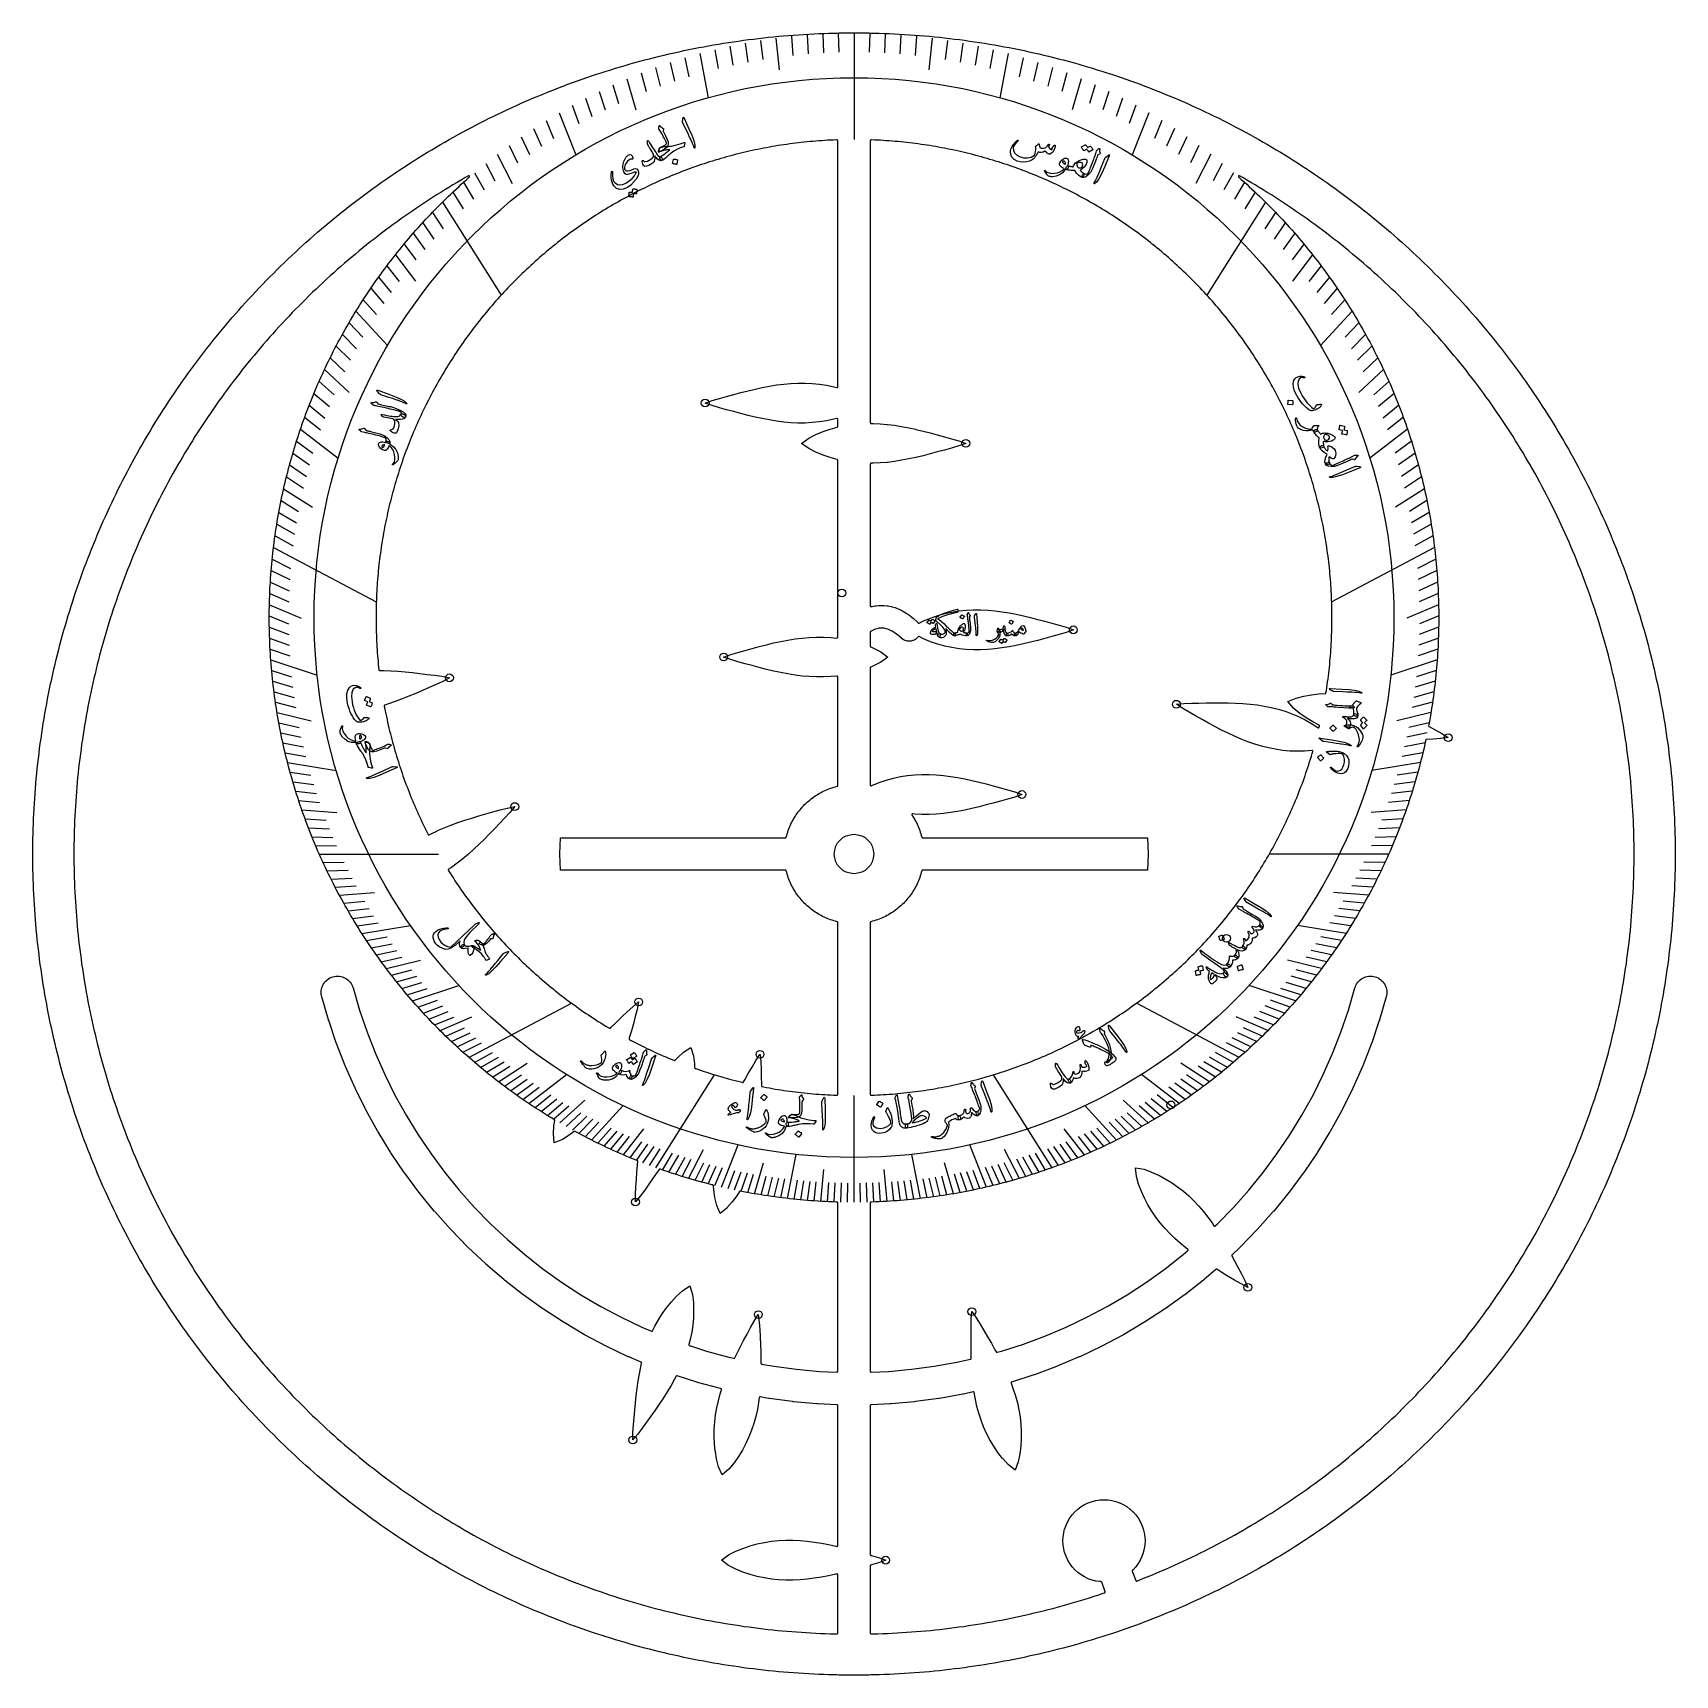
# Model space of a CAD drawing. Header units: millimetres. Extents: x -252 to 252, y -252 to 252.
import ezdxf

# ---------------------------------------------------------------- set-up
doc = ezdxf.new("R2010")
doc.units = ezdxf.units.MM
for name, color, linetype in [('CUT_INNER', 6, 'Continuous'), ('CUT_OUTER', 1, 'Continuous'), ('ENGRAVE', 7, 'Continuous'), ('ENGRAVE_FINE', 8, 'Continuous'), ('TEXT', 5, 'Continuous')]:
    doc.layers.add(name, color=color, linetype=linetype)

msp = doc.modelspace()

# ---------------------------------------------------------------- linework, layer by layer
at = {"layer": 'CUT_INNER'}
for points in [[(-145.9197, 56.5788), (-145.9137, 56.5554), (-145.9054, 56.5327), (-145.895, 56.5109), (-145.8825, 56.4902), (-145.8681, 56.4708), (-145.8519, 56.4529), (-145.834, 56.4366), (-145.8146, 56.4222), (-145.794, 56.4097), (-145.7722, 56.3992), (-145.7495, 56.3909), (-145.7261, 56.3848), (-145.7023, 56.381), (-145.6781, 56.3795), (-144.5324, 56.3645), (-144.5288, 56.3644), (-142.3012, 56.2712), (-142.2982, 56.2711), (-140.0619, 56.1235), (-140.0595, 56.1234), (-137.8161, 55.9313), (-137.8142, 55.9312), (-135.5652, 55.7042), (-135.5637, 55.7041), (-133.3109, 55.451), (-131.0532, 55.1784), (-128.7931, 54.8894), (-128.7918, 54.8893), (-126.5326, 54.5761), (-126.5252, 54.5748), (-124.2497, 54.1189), (-124.2447, 54.1177), (-124.2495, 54.1147), (-126.2943, 53.0182), (-126.301, 53.0148), (-128.372, 52.0593), (-128.3732, 52.0587), (-130.4505, 51.1269), (-132.5315, 50.2108), (-134.6158, 49.3138), (-134.6171, 49.3132), (-136.7035, 48.4432), (-136.7052, 48.4424), (-138.7963, 47.6075), (-138.7986, 47.6066), (-140.8957, 46.8163), (-140.8985, 46.8152), (-143.0031, 46.0794), (-143.0065, 46.0783), (-144.0936, 45.733), (-144.1162, 45.7246), (-144.138, 45.714), (-144.1586, 45.7014), (-144.1779, 45.6868), (-144.1957, 45.6705), (-144.2118, 45.6525), (-144.2261, 45.633), (-144.2385, 45.6123), (-144.2488, 45.5904), (-144.257, 45.5677), (-144.2629, 45.5443), (-144.2666, 45.5204), (-144.2679, 45.4963), (-144.2669, 45.4721), (-144.2635, 45.4482), (-144.1521, 44.8599), (-144.1518, 44.8583), (-143.9791, 43.9759), (-143.9788, 43.9744), (-143.8007, 43.093), (-143.8004, 43.0915), (-143.6168, 42.2112), (-143.6165, 42.2097), (-143.4276, 41.3305), (-143.4273, 41.329), (-143.2329, 40.4511), (-143.2326, 40.4496), (-143.0329, 39.5728), (-143.0325, 39.5713), (-142.8274, 38.6958), (-142.8271, 38.6943), (-142.6166, 37.8201), (-142.6163, 37.8186), (-142.4005, 36.9457), (-142.4001, 36.9442), (-142.1789, 36.0726), (-142.1785, 36.0711), (-141.952, 35.2009), (-141.9516, 35.1994), (-141.7198, 34.3306), (-141.7194, 34.3291), (-141.4822, 33.4617), (-141.4818, 33.4602), (-141.2393, 32.5943), (-141.2389, 32.5929), (-140.9911, 31.7285), (-140.9907, 31.727), (-140.7376, 30.8641), (-140.7371, 30.8626), (-140.4788, 30.0014), (-140.4783, 29.9999), (-140.2146, 29.1402), (-140.2142, 29.1387), (-139.9453, 28.2807), (-139.9448, 28.2792), (-139.6706, 27.4228), (-139.6701, 27.4214), (-139.3907, 26.5667), (-139.3902, 26.5652), (-139.1055, 25.7123), (-139.105, 25.7108), (-138.8151, 24.8596), (-138.8146, 24.8581), (-138.5195, 24.0087), (-138.519, 24.0073), (-138.2186, 23.1597), (-138.2181, 23.1583), (-137.9126, 22.3126), (-137.912, 22.3111), (-137.6013, 21.4673), (-137.6008, 21.4659), (-137.2849, 20.6239), (-137.2844, 20.6225), (-136.9633, 19.7826), (-136.9628, 19.7811), (-136.6366, 18.9432), (-136.636, 18.9417), (-136.3047, 18.1058), (-136.3041, 18.1044), (-135.9677, 17.2705), (-135.9671, 17.269), (-135.6255, 16.4372), (-135.6249, 16.4358), (-135.2783, 15.6061), (-135.2777, 15.6047), (-134.9259, 14.7771), (-134.9253, 14.7757), (-134.5685, 13.9503), (-134.5679, 13.9489), (-134.206, 13.1257), (-134.2054, 13.1243), (-133.8385, 12.3034), (-133.8378, 12.302), (-133.4659, 11.4833), (-133.4652, 11.4819), (-133.0883, 10.6655), (-133.0876, 10.6641), (-132.7057, 9.8501), (-132.705, 9.8487), (-132.3181, 9.037), (-132.3174, 9.0356), (-131.9255, 8.2263), (-131.9248, 8.2249), (-131.5279, 7.418), (-131.5272, 7.4166), (-131.1254, 6.6122), (-131.1247, 6.6108), (-130.8087, 5.9878), (-130.7963, 5.9661), (-130.7819, 5.9459), (-130.7655, 5.9271), (-130.7473, 5.9101), (-130.7275, 5.895), (-130.7063, 5.8819), (-130.6839, 5.871), (-130.6606, 5.8623), (-130.6365, 5.8561), (-130.6119, 5.8522), (-130.587, 5.8509), (-130.5621, 5.852), (-130.5375, 5.8555), (-130.5133, 5.8616), (-130.4898, 5.87), (-130.4674, 5.8806), (-129.8625, 6.2057), (-129.8578, 6.2081), (-127.8807, 7.1656), (-127.8764, 7.1676), (-125.8556, 8.0532), (-125.8518, 8.0548), (-123.792, 8.8767), (-123.7887, 8.8779), (-121.695, 9.6443), (-121.6921, 9.6453), (-119.5697, 10.3648), (-119.5673, 10.3655), (-117.4212, 11.0466), (-117.4194, 11.0472), (-115.2547, 11.6982), (-115.2534, 11.6986), (-113.0751, 12.3269), (-110.885, 12.939), (-108.6864, 13.537), (-108.6851, 13.5373), (-106.478, 14.1125), (-106.4707, 14.1142), (-104.1944, 14.5637), (-104.1888, 14.5645), (-104.1919, 14.5604), (-105.6616, 12.7644), (-105.6666, 12.7588), (-107.2143, 11.0834), (-107.2152, 11.0824), (-108.7777, 9.4266), (-110.3498, 7.7838), (-111.9321, 6.1575), (-111.9331, 6.1565), (-113.5277, 4.5542), (-113.5291, 4.5529), (-115.1414, 2.9813), (-115.1432, 2.9796), (-116.7782, 1.4469), (-116.7804, 1.4449), (-118.4433, -0.0403), (-118.446, -0.0427), (-120.1417, -1.4718), (-120.1449, -1.4745), (-121.8786, -2.8392), (-121.8824, -2.842), (-123.6588, -4.1343), (-123.6631, -4.1373), (-124.5061, -4.6978), (-124.5254, -4.712), (-124.5433, -4.7281), (-124.5596, -4.7458), (-124.5741, -4.7649), (-124.5867, -4.7854), (-124.5972, -4.807), (-124.6057, -4.8295), (-124.6119, -4.8528), (-124.6159, -4.8765), (-124.6176, -4.9005), (-124.6169, -4.9245), (-124.614, -4.9483), (-124.6088, -4.9718), (-124.6014, -4.9947), (-124.5918, -5.0167), (-124.5801, -5.0377), (-124.5042, -5.16), (-124.5034, -5.1613), (-124.0246, -5.9225), (-124.0238, -5.9238), (-123.5404, -6.682), (-123.5396, -6.6833), (-123.0515, -7.4386), (-123.0507, -7.4399), (-122.558, -8.1921), (-122.5572, -8.1934), (-122.0599, -8.9426), (-122.059, -8.9438), (-121.5572, -9.69), (-121.5563, -9.6913), (-121.0499, -10.4343), (-121.049, -10.4356), (-120.538, -11.1755), (-120.5371, -11.1767), (-120.0216, -11.9135), (-120.0207, -11.9148), (-119.5007, -12.6484), (-119.4998, -12.6496), (-118.9753, -13.38), (-118.9744, -13.3812), (-118.4454, -14.1084), (-118.4445, -14.1096), (-117.9111, -14.8335), (-117.9102, -14.8348), (-117.3723, -15.5554), (-117.3714, -15.5566), (-116.8291, -16.2739), (-116.8281, -16.2751), (-116.2815, -16.9891), (-116.2805, -16.9903), (-115.7295, -17.7009), (-115.7285, -17.7021), (-115.1731, -18.4093), (-115.1722, -18.4105), (-114.6125, -19.1143), (-114.6115, -19.1155), (-114.0475, -19.8158), (-114.0465, -19.817), (-113.4782, -20.5138), (-113.4772, -20.515), (-112.9046, -21.2084), (-112.9036, -21.2095), (-112.3268, -21.8994), (-112.3258, -21.9005), (-111.7448, -22.5868), (-111.7438, -22.588), (-111.1585, -23.2707), (-111.1575, -23.2718), (-110.5681, -23.9509), (-110.5671, -23.9521), (-109.9735, -24.6275), (-109.9725, -24.6287), (-109.3748, -25.3005), (-109.3737, -25.3016), (-108.7719, -25.9698), (-108.7709, -25.9709), (-108.165, -26.6353), (-108.1639, -26.6364), (-107.5539, -27.2971), (-107.5529, -27.2982), (-106.9389, -27.9552), (-106.9378, -27.9563), (-106.3198, -28.6095), (-106.3187, -28.6106), (-105.6967, -29.2599), (-105.6956, -29.261), (-105.0696, -29.9065), (-105.0685, -29.9076), (-104.4386, -30.5493), (-104.4375, -30.5504), (-103.8036, -31.1882), (-103.8025, -31.1893), (-103.1647, -31.8232), (-103.1636, -31.8242), (-102.522, -32.4542), (-102.5209, -32.4553), (-101.8753, -33.0813), (-101.8742, -33.0823), (-101.2249, -33.7044), (-101.2238, -33.7054), (-100.5706, -34.3235), (-100.5695, -34.3245), (-99.9126, -34.9386), (-99.9114, -34.9396), (-99.2508, -35.5496), (-99.2496, -35.5506), (-98.5852, -36.1566), (-98.5841, -36.1576), (-97.9159, -36.7594), (-97.9148, -36.7604), (-97.243, -37.3582), (-97.2418, -37.3592), (-96.5664, -37.9528), (-96.5652, -37.9538), (-95.8861, -38.5432), (-95.885, -38.5442), (-95.2023, -39.1294), (-95.2011, -39.1304), (-94.5149, -39.7115), (-94.5137, -39.7125), (-93.8239, -40.2893), (-93.8227, -40.2903), (-93.1293, -40.8629), (-93.1281, -40.8639), (-92.4313, -41.4322), (-92.4301, -41.4331), (-91.7298, -41.9972), (-91.7286, -41.9981), (-91.0248, -42.5579), (-91.0236, -42.5588), (-90.3164, -43.1142), (-90.3152, -43.1152), (-89.6046, -43.6662), (-89.6034, -43.6671), (-88.8894, -44.2138), (-88.8882, -44.2147), (-88.1709, -44.757), (-88.1697, -44.758), (-87.4491, -45.2958), (-87.4479, -45.2967), (-86.724, -45.8302), (-86.7227, -45.8311), (-85.9956, -46.3601), (-85.9943, -46.361), (-85.2639, -46.8855), (-85.2627, -46.8864), (-84.5291, -47.4064), (-84.5278, -47.4073), (-83.7911, -47.9228), (-83.7898, -47.9237), (-83.0499, -48.4347), (-83.0486, -48.4356), (-82.3056, -48.942), (-82.3043, -48.9429), (-81.5582, -49.4447), (-81.5569, -49.4456), (-80.8077, -49.9429), (-80.8064, -49.9437), (-80.0542, -50.4364), (-80.0529, -50.4372), (-79.2976, -50.9253), (-79.2964, -50.9261), (-78.5381, -51.4095), (-78.5368, -51.4103), (-77.7757, -51.8891), (-77.7744, -51.8899), (-77.0102, -52.3639), (-77.0089, -52.3648), (-76.2419, -52.8341), (-76.2406, -52.8349), (-75.4708, -53.2996), (-75.4695, -53.3004), (-75.1364, -53.4986), (-75.114, -53.5105), (-75.0905, -53.52), (-75.0661, -53.5271), (-75.0411, -53.5316), (-75.0158, -53.5337), (-74.9905, -53.5331), (-74.9653, -53.53), (-74.9406, -53.5244), (-74.9165, -53.5162), (-74.8934, -53.5057), (-74.8715, -53.4929), (-74.8511, -53.4779), (-74.8322, -53.461), (-74.5507, -53.1808), (-74.5497, -53.1798), (-72.9248, -51.5989), (-71.2819, -50.0267), (-69.6247, -48.4629), (-69.6238, -48.462), (-67.9484, -46.9143), (-67.9428, -46.9094), (-66.1468, -45.4396), (-66.1427, -45.4365), (-66.1435, -45.4421), (-66.593, -47.7184), (-66.5946, -47.7257), (-67.1698, -49.9328), (-67.1702, -49.9341), (-67.7677, -52.131), (-68.3797, -54.3208), (-69.0086, -56.5011), (-69.009, -56.5024), (-69.0668, -56.6946), (-69.0727, -56.7184), (-69.0762, -56.7427), (-69.0773, -56.7673), (-69.0761, -56.7918), (-69.0724, -56.816), (-69.0664, -56.8398), (-69.0581, -56.8629), (-69.0475, -56.8851), (-69.0348, -56.9061), (-69.0201, -56.9258), (-69.0036, -56.9439), (-68.9854, -56.9603), (-68.9656, -56.9749), (-68.9445, -56.9875), (-68.4059, -57.2733), (-68.4045, -57.274), (-67.6076, -57.6905), (-67.6063, -57.6912), (-66.8068, -58.1029), (-66.8054, -58.1036), (-66.0035, -58.5104), (-66.0021, -58.5111), (-65.1977, -58.9129), (-65.1963, -58.9136), (-64.3894, -59.3105), (-64.388, -59.3111), (-63.5787, -59.7031), (-63.5773, -59.7037), (-62.7656, -60.0907), (-62.7643, -60.0913), (-61.9502, -60.4733), (-61.9488, -60.474), (-61.1324, -60.8509), (-61.131, -60.8516), (-60.3123, -61.2235), (-60.3109, -61.2241), (-59.49, -61.5911), (-59.4886, -61.5917), (-58.6654, -61.9536), (-58.664, -61.9542), (-57.8386, -62.311), (-57.8372, -62.3116), (-57.0096, -62.6633), (-57.0082, -62.6639), (-56.1785, -63.0106), (-56.1771, -63.0112), (-55.3453, -63.3528), (-55.3439, -63.3533), (-55.1572, -63.4286), (-55.1332, -63.4369), (-55.1085, -63.4427), (-55.0834, -63.446), (-55.058, -63.4467), (-55.0327, -63.4449), (-55.0077, -63.4405), (-54.9833, -63.4335), (-54.9597, -63.4242), (-54.9372, -63.4125), (-54.916, -63.3985), (-54.8963, -63.3825), (-54.8784, -63.3646), (-54.1808, -62.5944), (-54.174, -62.5875), (-52.3945, -60.9046), (-52.3905, -60.9011), (-52.3863, -60.8981), (-50.1286, -59.3864), (-50.1237, -59.3834), (-50.1217, -59.3889), (-49.3355, -61.9896), (-49.3342, -61.9947), (-49.3334, -61.9999), (-49.0254, -64.4297), (-49.0245, -64.4393), (-48.9673, -65.6124), (-48.9649, -65.6369), (-48.9601, -65.661), (-48.953, -65.6846), (-48.9435, -65.7073), (-48.9319, -65.729), (-48.9182, -65.7494), (-48.9026, -65.7684), (-48.8851, -65.7858), (-48.8661, -65.8014), (-48.8456, -65.815), (-48.8239, -65.8265), (-48.8011, -65.8359), (-48.607, -65.9046), (-48.6056, -65.9052), (-47.7562, -66.2003), (-47.7547, -66.2008), (-46.9035, -66.4907), (-46.9021, -66.4912), (-46.0491, -66.7759), (-46.0477, -66.7764), (-45.193, -67.0558), (-45.1915, -67.0563), (-44.3351, -67.3305), (-44.3336, -67.3309), (-43.4756, -67.5999), (-43.4741, -67.6003), (-42.6144, -67.864), (-42.613, -67.8644), (-41.7517, -68.1228), (-41.7502, -68.1233), (-40.8873, -68.3764), (-40.8859, -68.3768), (-40.0215, -68.6246), (-40.02, -68.625), (-39.1541, -68.8675), (-39.1526, -68.8679), (-38.2852, -69.1051), (-38.2838, -69.1055), (-37.4149, -69.3373), (-37.4135, -69.3377), (-36.5432, -69.5642), (-36.5417, -69.5646), (-35.6702, -69.7858), (-35.6687, -69.7861), (-34.7957, -70.002), (-34.7942, -70.0023), (-34.1967, -70.1462), (-34.1721, -70.1508), (-34.1472, -70.1529), (-34.1221, -70.1526), (-34.0973, -70.1497), (-34.0728, -70.1444), (-34.049, -70.1366), (-34.0261, -70.1265), (-34.0043, -70.1142), (-33.9839, -70.0998), (-33.965, -70.0833), (-33.9478, -70.0651), (-33.9326, -70.0452), (-33.9194, -70.024), (-33.5717, -69.3944), (-32.4559, -67.413), (-31.324, -65.4355), (-31.3234, -65.4343), (-30.1694, -63.4669), (-30.1655, -63.4606), (-28.8735, -61.5328), (-28.8704, -61.5286), (-28.8696, -61.5342), (-28.6389, -63.8429), (-28.6384, -63.8504), (-28.5482, -66.1295), (-28.5481, -66.1308), (-28.4822, -68.4066), (-28.4321, -70.6797), (-28.4249, -71.2042), (-28.4234, -71.2285), (-28.4196, -71.2525), (-28.4134, -71.2761), (-28.4049, -71.2989), (-28.3943, -71.3208), (-28.3816, -71.3416), (-28.3669, -71.361), (-28.3504, -71.3789), (-28.3322, -71.3951), (-28.3126, -71.4095), (-28.2916, -71.4219), (-28.2696, -71.4322), (-28.2466, -71.4403), (-28.223, -71.4461), (-27.756, -71.5375), (-27.7545, -71.5378), (-26.871, -71.7051), (-26.8694, -71.7054), (-25.9849, -71.8673), (-25.9834, -71.8675), (-25.0979, -72.024), (-25.0964, -72.0243), (-24.2099, -72.1753), (-24.2084, -72.1755), (-23.3211, -72.3211), (-23.3196, -72.3213), (-22.4313, -72.4615), (-22.4298, -72.4617), (-21.5407, -72.5964), (-21.5392, -72.5966), (-20.6493, -72.7258), (-20.6478, -72.726), (-19.7572, -72.8498), (-19.7556, -72.85), (-18.8642, -72.9683), (-18.8627, -72.9685), (-17.9706, -73.0813), (-17.9691, -73.0815), (-17.0763, -73.1888), (-17.0748, -73.189), (-16.1813, -73.2908), (-16.1798, -73.291), (-15.2858, -73.3874), (-15.2843, -73.3875), (-14.3896, -73.4784), (-14.3881, -73.4786), (-13.493, -73.5639), (-13.4914, -73.5641), (-12.5958, -73.644), (-12.5943, -73.6441), (-11.6981, -73.7185), (-11.6966, -73.7186), (-10.8, -73.7875), (-10.7985, -73.7877), (-9.9015, -73.8511), (-9.9, -73.8512), (-9.0026, -73.9091), (-9.0011, -73.9091), (-8.1034, -73.9615), (-8.1019, -73.9616), (-7.2039, -74.0085), (-7.2024, -74.0086), (-6.3041, -74.0499), (-6.3026, -74.05), (-5.4041, -74.0859), (-5.4025, -74.0859), (-5.2584, -74.0908), (-5.2334, -74.0904), (-5.2085, -74.0874), (-5.184, -74.0821), (-5.1602, -74.0742), (-5.1373, -74.0641), (-5.1155, -74.0517), (-5.0951, -74.0371), (-5.0762, -74.0207), (-5.0591, -74.0024), (-5.0439, -73.9824), (-5.0308, -73.9611), (-5.0198, -73.9385), (-5.0112, -73.915), (-5.005, -73.8907), (-5.0013, -73.8659), (-5, -73.8409), (-5, -21.0417), (-5.0011, -21.0179), (-5.0046, -20.9942), (-5.0102, -20.971), (-5.018, -20.9485), (-5.028, -20.9268), (-5.04, -20.9061), (-5.0539, -20.8867), (-5.0695, -20.8687), (-5.0869, -20.8523), (-5.1057, -20.8376), (-5.1258, -20.8247), (-5.1471, -20.8139), (-5.1693, -20.8051), (-5.1922, -20.7985), (-5.2073, -20.7949), (-5.2102, -20.7942), (-5.716, -20.6609), (-5.719, -20.66), (-6.2214, -20.5144), (-6.2243, -20.5135), (-6.7229, -20.3555), (-6.7258, -20.3545), (-7.2205, -20.1844), (-7.2233, -20.1833), (-7.7136, -20.0011), (-7.7165, -20), (-8.2022, -19.8058), (-8.205, -19.8046), (-8.6857, -19.5985), (-8.6886, -19.5973), (-9.1641, -19.3795), (-9.1669, -19.3781), (-9.6369, -19.1487), (-9.6397, -19.1473), (-10.104, -18.9065), (-10.1067, -18.905), (-10.5649, -18.6528), (-10.5676, -18.6513), (-11.0195, -18.3879), (-11.0221, -18.3863), (-11.4674, -18.1119), (-11.47, -18.1103), (-11.9085, -17.8251), (-11.911, -17.8233), (-12.3423, -17.5274), (-12.3448, -17.5257), (-12.7688, -17.2193), (-12.7712, -17.2174), (-13.1875, -16.9007), (-13.1899, -16.8988), (-13.5983, -16.572), (-13.6007, -16.57), (-14.0009, -16.2333), (-14.0032, -16.2313), (-14.3951, -15.8848), (-14.3973, -15.8827), (-14.7806, -15.5267), (-14.7828, -15.5246), (-15.1572, -15.1593), (-15.1593, -15.1572), (-15.5246, -14.7828), (-15.5267, -14.7806), (-15.8827, -14.3973), (-15.8848, -14.3951), (-16.2313, -14.0032), (-16.2333, -14.0009), (-16.57, -13.6007), (-16.572, -13.5983), (-16.8988, -13.1899), (-16.9007, -13.1875), (-17.2174, -12.7712), (-17.2193, -12.7688), (-17.5257, -12.3448), (-17.5274, -12.3423), (-17.8233, -11.911), (-17.8251, -11.9085), (-18.1103, -11.47), (-18.1119, -11.4674), (-18.3863, -11.0221), (-18.3879, -11.0195), (-18.6513, -10.5676), (-18.6528, -10.5649), (-18.905, -10.1067), (-18.9065, -10.104), (-19.1473, -9.6397), (-19.1487, -9.6369), (-19.3781, -9.1669), (-19.3795, -9.1641), (-19.5973, -8.6886), (-19.5985, -8.6857), (-19.8046, -8.205), (-19.8058, -8.2022), (-20, -7.7165), (-20.0011, -7.7136), (-20.1833, -7.2233), (-20.1844, -7.2205), (-20.3545, -6.7258), (-20.3555, -6.7229), (-20.5135, -6.2243), (-20.5144, -6.2214), (-20.66, -5.719), (-20.6609, -5.716), (-20.7942, -5.2102), (-20.7949, -5.2073), (-20.7985, -5.1922), (-20.8051, -5.1693), (-20.8139, -5.1471), (-20.8247, -5.1258), (-20.8376, -5.1057), (-20.8523, -5.0869), (-20.8687, -5.0695), (-20.8867, -5.0539), (-20.9061, -5.04), (-20.9268, -5.028), (-20.9485, -5.018), (-20.971, -5.0102), (-20.9942, -5.0046), (-21.0179, -5.0011), (-21.0417, -5), (-90.0861, -5), (-90.0918, -4.9997), (-90.0923, -4.9941), (-90.3374, -0.0061), (-90.3374, 0.0061), (-90.0923, 4.9941), (-90.0918, 4.9997), (-90.0861, 5), (-21.0417, 5), (-21.0179, 5.0011), (-20.9942, 5.0046), (-20.971, 5.0102), (-20.9485, 5.018), (-20.9268, 5.028), (-20.9061, 5.04), (-20.8867, 5.0539), (-20.8687, 5.0695), (-20.8523, 5.0869), (-20.8376, 5.1057), (-20.8247, 5.1258), (-20.8139, 5.1471), (-20.8051, 5.1693), (-20.7985, 5.1922), (-20.7949, 5.2073), (-20.7942, 5.2102), (-20.6609, 5.716), (-20.66, 5.719), (-20.5144, 6.2214), (-20.5135, 6.2243), (-20.3555, 6.7229), (-20.3545, 6.7258), (-20.1844, 7.2205), (-20.1833, 7.2233), (-20.0011, 7.7136), (-20, 7.7165), (-19.8058, 8.2022), (-19.8046, 8.205), (-19.5985, 8.6857), (-19.5973, 8.6886), (-19.3795, 9.1641), (-19.3781, 9.1669), (-19.1487, 9.6369), (-19.1473, 9.6397), (-18.9065, 10.104), (-18.905, 10.1067), (-18.6528, 10.5649), (-18.6513, 10.5676), (-18.3879, 11.0195), (-18.3863, 11.0221), (-18.1119, 11.4674), (-18.1103, 11.47), (-17.8251, 11.9085), (-17.8233, 11.911), (-17.5274, 12.3423), (-17.5257, 12.3448), (-17.2193, 12.7688), (-17.2174, 12.7712), (-16.9007, 13.1875), (-16.8988, 13.1899), (-16.572, 13.5983), (-16.57, 13.6007), (-16.2333, 14.0009), (-16.2313, 14.0032), (-15.8848, 14.3951), (-15.8827, 14.3973), (-15.5267, 14.7806), (-15.5246, 14.7828), (-15.1593, 15.1572), (-15.1572, 15.1593), (-14.7828, 15.5246), (-14.7806, 15.5267), (-14.3973, 15.8827), (-14.3951, 15.8848), (-14.0032, 16.2313), (-14.0009, 16.2333), (-13.6007, 16.57), (-13.5983, 16.572), (-13.1899, 16.8988), (-13.1875, 16.9007), (-12.7712, 17.2174), (-12.7688, 17.2193), (-12.3448, 17.5257), (-12.3423, 17.5274), (-11.911, 17.8233), (-11.9085, 17.8251), (-11.47, 18.1103), (-11.4674, 18.1119), (-11.0221, 18.3863), (-11.0195, 18.3879), (-10.5676, 18.6513), (-10.5649, 18.6528), (-10.1067, 18.905), (-10.104, 18.9065), (-9.6397, 19.1473), (-9.6369, 19.1487), (-9.1669, 19.3781), (-9.1641, 19.3795), (-8.6886, 19.5973), (-8.6857, 19.5985), (-8.205, 19.8046), (-8.2022, 19.8058), (-7.7165, 20), (-7.7136, 20.0011), (-7.2233, 20.1833), (-7.2205, 20.1844), (-6.7258, 20.3545), (-6.7229, 20.3555), (-6.2243, 20.5135), (-6.2214, 20.5144), (-5.719, 20.66), (-5.716, 20.6609), (-5.2102, 20.7942), (-5.2073, 20.7949), (-5.1922, 20.7985), (-5.1693, 20.8051), (-5.1471, 20.8139), (-5.1258, 20.8247), (-5.1057, 20.8376), (-5.0869, 20.8523), (-5.0695, 20.8687), (-5.0539, 20.8867), (-5.04, 20.9061), (-5.028, 20.9268), (-5.018, 20.9485), (-5.0102, 20.971), (-5.0046, 20.9942), (-5.0011, 21.0179), (-5, 21.0417), (-5, 54.4139), (-5.0012, 54.4385), (-5.0048, 54.4628), (-5.0108, 54.4866), (-5.0191, 54.5097), (-5.0296, 54.532), (-5.0423, 54.553), (-5.0569, 54.5727), (-5.0734, 54.5909), (-5.0917, 54.6074), (-5.1114, 54.622), (-5.1325, 54.6346), (-5.1547, 54.6451), (-5.1779, 54.6533), (-5.2017, 54.6592), (-5.226, 54.6628), (-5.2506, 54.6639), (-5.2751, 54.6627), (-7.1476, 54.4735), (-7.1541, 54.473), (-9.3408, 54.3667), (-9.347, 54.3666), (-11.5341, 54.3683), (-11.5398, 54.3684), (-13.7274, 54.4708), (-13.7326, 54.4712), (-15.9207, 54.6664), (-15.9254, 54.6669), (-18.114, 54.9461), (-18.1182, 54.9467), (-20.3074, 55.3008), (-20.3109, 55.3014), (-22.5007, 55.7204), (-22.5037, 55.721), (-24.694, 56.1951), (-24.6964, 56.1956), (-26.8874, 56.7147), (-26.8892, 56.7152), (-29.0806, 57.2697), (-29.082, 57.27), (-31.2734, 57.851), (-33.4666, 58.4519), (-35.6598, 59.0693), (-35.6611, 59.0697), (-37.8499, 59.711), (-37.857, 59.7133), (-40.0405, 60.498), (-40.0457, 60.5002), (-40.0405, 60.5023), (-37.857, 61.287), (-37.8499, 61.2893), (-35.6611, 61.9306), (-35.6598, 61.931), (-33.4682, 62.548), (-31.2754, 63.1488), (-29.082, 63.7303), (-29.0806, 63.7306), (-26.8892, 64.2851), (-26.8874, 64.2856), (-24.6964, 64.8047), (-24.694, 64.8052), (-22.5037, 65.2793), (-22.5007, 65.2799), (-20.3109, 65.6989), (-20.3074, 65.6995), (-18.1182, 66.0536), (-18.114, 66.0542), (-15.9254, 66.3334), (-15.9207, 66.3339), (-13.7326, 66.5291), (-13.7274, 66.5295), (-11.5398, 66.6319), (-11.5341, 66.632), (-9.347, 66.6337), (-9.3408, 66.6336), (-7.1541, 66.5273), (-7.1476, 66.5268), (-5.2751, 66.3376), (-5.2506, 66.3364), (-5.226, 66.3375), (-5.2017, 66.3411), (-5.1779, 66.347), (-5.1547, 66.3552), (-5.1325, 66.3657), (-5.1114, 66.3783), (-5.0917, 66.3929), (-5.0734, 66.4094), (-5.0569, 66.4276), (-5.0423, 66.4473), (-5.0296, 66.4684), (-5.0191, 66.4906), (-5.0108, 66.5137), (-5.0048, 66.5375), (-5.0012, 66.5618), (-5, 66.5864), (-5, 120.9072), (-5.0013, 120.9322), (-5.005, 120.9569), (-5.0112, 120.9812), (-5.0198, 121.0047), (-5.0307, 121.0272), (-5.0438, 121.0485), (-5.059, 121.0685), (-5.0761, 121.0868), (-5.0949, 121.1032), (-5.1153, 121.1178), (-5.1371, 121.1302), (-5.1599, 121.1404), (-5.1837, 121.1482), (-7.3031, 121.7311), (-7.3102, 121.7333), (-9.4959, 122.4773), (-9.5034, 122.4801), (-11.6883, 123.3841), (-11.6971, 123.3882), (-13.8811, 124.4968), (-13.8857, 124.4993), (-13.89, 124.5023), (-16.0739, 126.1187), (-16.0784, 126.1223), (-16.0739, 126.126), (-13.89, 127.7424), (-13.8857, 127.7454), (-13.8811, 127.7479), (-11.6971, 128.8565), (-11.6883, 128.8606), (-9.5034, 129.7646), (-9.4959, 129.7674), (-7.3102, 130.5114), (-7.3031, 130.5136), (-5.1837, 131.0965), (-5.1599, 131.1043), (-5.1371, 131.1145), (-5.1153, 131.1269), (-5.0949, 131.1415), (-5.0761, 131.1579), (-5.059, 131.1762), (-5.0438, 131.1962), (-5.0307, 131.2175), (-5.0198, 131.24), (-5.0112, 131.2635), (-5.005, 131.2878), (-5.0013, 131.3125), (-5, 131.3375), (-5, 133.5215), (-5.0012, 133.5457), (-5.0047, 133.5696), (-5.0105, 133.5931), (-5.0185, 133.6159), (-5.0287, 133.6379), (-5.041, 133.6587), (-5.0552, 133.6783), (-5.0713, 133.6963), (-5.089, 133.7128), (-5.1083, 133.7275), (-5.1288, 133.7402), (-5.1505, 133.7509), (-5.1732, 133.7594), (-5.1965, 133.7657), (-5.2204, 133.7698), (-5.2445, 133.7715), (-5.2687, 133.7708), (-5.2927, 133.7678), (-5.3163, 133.7626), (-6.2326, 133.5105), (-6.2396, 133.5088), (-8.4257, 133.0408), (-8.4326, 133.0396), (-10.6188, 132.6981), (-10.6256, 132.6972), (-12.812, 132.4764), (-12.8185, 132.4759), (-15.0052, 132.3696), (-15.0114, 132.3694), (-17.1984, 132.3711), (-17.2042, 132.3712), (-19.3917, 132.4737), (-19.397, 132.474), (-21.585, 132.6692), (-21.5898, 132.6697), (-23.7784, 132.949), (-23.7825, 132.9496), (-25.9717, 133.3036), (-25.9753, 133.3042), (-28.1651, 133.7233), (-28.168, 133.7239), (-30.3584, 134.1979), (-30.3608, 134.1985), (-32.5517, 134.7176), (-32.5535, 134.718), (-34.745, 135.2725), (-34.7463, 135.2729), (-36.9377, 135.8538), (-39.1309, 136.4547), (-41.3242, 137.0722), (-41.3254, 137.0725), (-43.5142, 137.7138), (-43.5214, 137.7162), (-45.7049, 138.5008), (-45.71, 138.503), (-45.7049, 138.5052), (-43.5214, 139.2898), (-43.5142, 139.2922), (-41.3254, 139.9335), (-41.3242, 139.9338), (-39.1326, 140.5508), (-36.9397, 141.1516), (-34.7463, 141.7331), (-34.745, 141.7335), (-32.5535, 142.288), (-32.5517, 142.2884), (-30.3608, 142.8075), (-30.3584, 142.8081), (-28.168, 143.2821), (-28.1651, 143.2827), (-25.9753, 143.7018), (-25.9717, 143.7024), (-23.7825, 144.0564), (-23.7784, 144.057), (-21.5898, 144.3363), (-21.585, 144.3368), (-19.397, 144.532), (-19.3917, 144.5323), (-17.2042, 144.6348), (-17.1984, 144.6349), (-15.0114, 144.6366), (-15.0052, 144.6364), (-12.8185, 144.5301), (-12.812, 144.5296), (-10.6256, 144.3088), (-10.6188, 144.3079), (-8.4326, 143.9664), (-8.4257, 143.9652), (-6.2396, 143.4972), (-6.2326, 143.4955), (-5.3163, 143.2434), (-5.2927, 143.2382), (-5.2687, 143.2352), (-5.2445, 143.2345), (-5.2204, 143.2362), (-5.1965, 143.2403), (-5.1732, 143.2466), (-5.1505, 143.2551), (-5.1288, 143.2658), (-5.1083, 143.2785), (-5.089, 143.2932), (-5.0713, 143.3097), (-5.0552, 143.3278), (-5.041, 143.3473), (-5.0287, 143.3682), (-5.0185, 143.3901), (-5.0105, 143.4129), (-5.0047, 143.4364), (-5.0012, 143.4603), (-5, 143.4845), (-5, 219.0696), (-5.0013, 219.0946), (-5.005, 219.1194), (-5.0112, 219.1436), (-5.0198, 219.1672), (-5.0308, 219.1897), (-5.0439, 219.2111), (-5.0591, 219.231), (-5.0762, 219.2493), (-5.0951, 219.2658), (-5.1155, 219.2803), (-5.1373, 219.2927), (-5.1602, 219.3029), (-5.184, 219.3107), (-5.2085, 219.3161), (-5.2334, 219.319), (-5.2584, 219.3194), (-5.4025, 219.3146), (-5.4041, 219.3145), (-6.3026, 219.2786), (-6.3041, 219.2786), (-7.2024, 219.2372), (-7.2039, 219.2371), (-8.1019, 219.1903), (-8.1034, 219.1902), (-9.0011, 219.1378), (-9.0026, 219.1377), (-9.9, 219.0798), (-9.9015, 219.0797), (-10.7985, 219.0163), (-10.8, 219.0162), (-11.6966, 218.9473), (-11.6981, 218.9472), (-12.5943, 218.8728), (-12.5958, 218.8726), (-13.4914, 218.7927), (-13.493, 218.7926), (-14.3881, 218.7072), (-14.3896, 218.707), (-15.2843, 218.6162), (-15.2858, 218.616), (-16.1798, 218.5196), (-16.1813, 218.5195), (-17.0748, 218.4176), (-17.0763, 218.4174), (-17.9691, 218.3101), (-17.9706, 218.3099), (-18.8627, 218.1971), (-18.8642, 218.1969), (-19.7556, 218.0786), (-19.7572, 218.0784), (-20.6478, 217.9547), (-20.6493, 217.9544), (-21.5392, 217.8252), (-21.5407, 217.825), (-22.4298, 217.6903), (-22.4313, 217.6901), (-23.3196, 217.55), (-23.3211, 217.5497), (-24.2084, 217.4042), (-24.2099, 217.4039), (-25.0964, 217.2529), (-25.0979, 217.2526), (-25.9834, 217.0962), (-25.9849, 217.0959), (-26.8694, 216.934), (-26.871, 216.9337), (-27.7545, 216.7664), (-27.756, 216.7662), (-28.6384, 216.5934), (-28.6399, 216.5931), (-29.5213, 216.415), (-29.5228, 216.4147), (-30.4031, 216.2312), (-30.4046, 216.2308), (-31.2838, 216.0419), (-31.2853, 216.0416), (-32.1632, 215.8472), (-32.1647, 215.8469), (-33.0415, 215.6472), (-33.043, 215.6469), (-33.9185, 215.4418), (-33.92, 215.4414), (-34.7942, 215.231), (-34.7957, 215.2306), (-35.6687, 215.0148), (-35.6702, 215.0144), (-36.5417, 214.7932), (-36.5432, 214.7929), (-37.4135, 214.5663), (-37.4149, 214.566), (-38.2838, 214.3341), (-38.2852, 214.3337), (-39.1526, 214.0965), (-39.1541, 214.0961), (-40.02, 213.8536), (-40.0215, 213.8532), (-40.8859, 213.6054), (-40.8873, 213.605), (-41.7502, 213.3519), (-41.7517, 213.3515), (-42.613, 213.0931), (-42.6144, 213.0926), (-43.4741, 212.829), (-43.4756, 212.8285), (-44.3336, 212.5596), (-44.3351, 212.5591), (-45.1915, 212.2849), (-45.193, 212.2844), (-46.0477, 212.005), (-46.0491, 212.0045), (-46.9021, 211.7198), (-46.9035, 211.7193), (-47.7547, 211.4294), (-47.7562, 211.4289), (-48.6056, 211.1338), (-48.607, 211.1333), (-49.4546, 210.8329), (-49.456, 210.8324), (-50.3018, 210.5269), (-50.3032, 210.5264), (-51.147, 210.2157), (-51.1485, 210.2151), (-51.9904, 209.8992), (-51.9918, 209.8987), (-52.8318, 209.5776), (-52.8332, 209.5771), (-53.6712, 209.2509), (-53.6726, 209.2503), (-54.5085, 208.919), (-54.51, 208.9184), (-55.3439, 208.582), (-55.3453, 208.5814), (-56.1771, 208.2398), (-56.1785, 208.2392), (-57.0082, 207.8926), (-57.0096, 207.892), (-57.8372, 207.5402), (-57.8386, 207.5396), (-58.664, 207.1828), (-58.6654, 207.1822), (-59.4886, 206.8203), (-59.49, 206.8197), (-60.3109, 206.4528), (-60.3123, 206.4522), (-61.131, 206.0802), (-61.1324, 206.0796), (-61.9488, 205.7026), (-61.9502, 205.702), (-62.7643, 205.32), (-62.7656, 205.3193), (-63.5773, 204.9324), (-63.5787, 204.9317), (-64.388, 204.5398), (-64.3894, 204.5391), (-65.1963, 204.1422), (-65.1977, 204.1415), (-66.0021, 203.7397), (-66.0035, 203.739), (-66.8054, 203.3323), (-66.8068, 203.3316), (-67.6063, 202.9199), (-67.6076, 202.9192), (-68.4045, 202.5026), (-68.4059, 202.5019), (-69.2002, 202.0804), (-69.2016, 202.0797), (-69.9933, 201.6534), (-69.9946, 201.6527), (-70.7838, 201.2215), (-70.7851, 201.2208), (-71.5715, 200.7848), (-71.5729, 200.784), (-72.3566, 200.3432), (-72.358, 200.3424), (-73.139, 199.8968), (-73.1403, 199.896), (-73.9186, 199.4456), (-73.9199, 199.4449), (-74.6954, 198.9897), (-74.6968, 198.9889), (-75.4695, 198.529), (-75.4708, 198.5282), (-76.2406, 198.0636), (-76.2419, 198.0628), (-77.0089, 197.5934), (-77.0102, 197.5926), (-77.7744, 197.1185), (-77.7757, 197.1177), (-78.5368, 196.639), (-78.5381, 196.6381), (-79.2964, 196.1547), (-79.2976, 196.1539), (-80.0529, 195.6659), (-80.0542, 195.665), (-80.8064, 195.1723), (-80.8077, 195.1715), (-81.5569, 194.6742), (-81.5582, 194.6734), (-82.3043, 194.1715), (-82.3056, 194.1706), (-83.0486, 193.6642), (-83.0499, 193.6633), (-83.7898, 193.1523), (-83.7911, 193.1515), (-84.5278, 192.6359), (-84.5291, 192.6351), (-85.2627, 192.115), (-85.2639, 192.1141), (-85.9943, 191.5896), (-85.9956, 191.5887), (-86.7227, 191.0597), (-86.724, 191.0588), (-87.4479, 190.5254), (-87.4491, 190.5245), (-88.1697, 189.9866), (-88.1709, 189.9857), (-88.8882, 189.4434), (-88.8894, 189.4425), (-89.6034, 188.8958), (-89.6046, 188.8948), (-90.3152, 188.3438), (-90.3164, 188.3428), (-91.0236, 187.7875), (-91.0248, 187.7865), (-91.7286, 187.2268), (-91.7298, 187.2258), (-92.4301, 186.6618), (-92.4313, 186.6608), (-93.1281, 186.0925), (-93.1293, 186.0915), (-93.8227, 185.5189), (-93.8239, 185.518), (-94.5137, 184.9411), (-94.5149, 184.9401), (-95.2011, 184.3591), (-95.2023, 184.3581), (-95.885, 183.7728), (-95.8861, 183.7718), (-96.5652, 183.1824), (-96.5664, 183.1814), (-97.2418, 182.5878), (-97.243, 182.5868), (-97.9148, 181.9891), (-97.9159, 181.9881), (-98.5841, 181.3862), (-98.5852, 181.3852), (-99.2496, 180.7793), (-99.2508, 180.7782), (-99.9114, 180.1683), (-99.9126, 180.1672), (-100.5695, 179.5532), (-100.5706, 179.5521), (-101.2238, 178.9341), (-101.2249, 178.933), (-101.8742, 178.311), (-101.8753, 178.3099), (-102.5209, 177.6839), (-102.522, 177.6828), (-103.1636, 177.0529), (-103.1647, 177.0518), (-103.8025, 176.4179), (-103.8036, 176.4168), (-104.4375, 175.779), (-104.4386, 175.7779), (-105.0685, 175.1363), (-105.0696, 175.1352), (-105.6956, 174.4897), (-105.6967, 174.4886), (-106.3187, 173.8392), (-106.3198, 173.8381), (-106.9378, 173.1849), (-106.9389, 173.1838), (-107.5529, 172.5269), (-107.5539, 172.5258), (-108.1639, 171.8651), (-108.165, 171.8639), (-108.7709, 171.1995), (-108.7719, 171.1984), (-109.3737, 170.5303), (-109.3748, 170.5291), (-109.9725, 169.8573), (-109.9735, 169.8562), (-110.5671, 169.1807), (-110.5681, 169.1796), (-111.1575, 168.5005), (-111.1585, 168.4993), (-111.7438, 167.8166), (-111.7448, 167.8154), (-112.3258, 167.1292), (-112.3268, 167.128), (-112.9036, 166.4382), (-112.9046, 166.437), (-113.4772, 165.7436), (-113.4782, 165.7425), (-114.0465, 165.0456), (-114.0475, 165.0444), (-114.6115, 164.3441), (-114.6125, 164.3429), (-115.1722, 163.6391), (-115.1731, 163.6379), (-115.7285, 162.9307), (-115.7295, 162.9295), (-116.2805, 162.2189), (-116.2815, 162.2177), (-116.8281, 161.5038), (-116.8291, 161.5025), (-117.3714, 160.7852), (-117.3723, 160.784), (-117.9102, 160.0634), (-117.9111, 160.0622), (-118.4445, 159.3383), (-118.4454, 159.337), (-118.9744, 158.6099), (-118.9753, 158.6086), (-119.4998, 157.8782), (-119.5007, 157.877), (-120.0207, 157.1434), (-120.0216, 157.1421), (-120.5371, 156.4054), (-120.538, 156.4041), (-121.049, 155.6642), (-121.0499, 155.6629), (-121.5563, 154.9199), (-121.5572, 154.9186), (-122.059, 154.1725), (-122.0599, 154.1712), (-122.5572, 153.422), (-122.558, 153.4207), (-123.0507, 152.6685), (-123.0515, 152.6672), (-123.5396, 151.912), (-123.5404, 151.9107), (-124.0238, 151.1524), (-124.0246, 151.1512), (-124.5034, 150.39), (-124.5042, 150.3887), (-124.9783, 149.6246), (-124.9791, 149.6233), (-125.4484, 148.8563), (-125.4492, 148.855), (-125.9139, 148.0851), (-125.9147, 148.0838), (-126.3746, 147.3111), (-126.3754, 147.3098), (-126.8306, 146.5343), (-126.8313, 146.5329), (-127.2817, 145.7546), (-127.2825, 145.7533), (-127.7281, 144.9723), (-127.7289, 144.9709), (-128.1697, 144.1872), (-128.1704, 144.1859), (-128.6064, 143.3994), (-128.6072, 143.3981), (-129.0383, 142.609), (-129.0391, 142.6076), (-129.4654, 141.8159), (-129.4661, 141.8145), (-129.8876, 141.0202), (-129.8883, 141.0188), (-130.3049, 140.2219), (-130.3056, 140.2206), (-130.7172, 139.4211), (-130.7179, 139.4198), (-131.1247, 138.6178), (-131.1254, 138.6164), (-131.5272, 137.812), (-131.5279, 137.8106), (-131.9248, 137.0037), (-131.9255, 137.0024), (-132.3174, 136.193), (-132.3181, 136.1917), (-132.705, 135.38), (-132.7057, 135.3786), (-133.0876, 134.5645), (-133.0883, 134.5631), (-133.4652, 133.7467), (-133.4659, 133.7453), (-133.8378, 132.9267), (-133.8385, 132.9253), (-134.2054, 132.1043), (-134.206, 132.1029), (-134.5679, 131.2797), (-134.5685, 131.2783), (-134.9253, 130.4529), (-134.9259, 130.4515), (-135.2777, 129.624), (-135.2783, 129.6225), (-135.6249, 128.7928), (-135.6255, 128.7914), (-135.9671, 127.9596), (-135.9677, 127.9582), (-136.3041, 127.1243), (-136.3047, 127.1229), (-136.636, 126.2869), (-136.6366, 126.2855), (-136.9628, 125.4475), (-136.9633, 125.4461), (-137.2844, 124.6061), (-137.2849, 124.6047), (-137.6008, 123.7628), (-137.6013, 123.7614), (-137.912, 122.9175), (-137.9126, 122.9161), (-138.2181, 122.0704), (-138.2186, 122.0689), (-138.519, 121.2213), (-138.5195, 121.2199), (-138.8146, 120.3705), (-138.8151, 120.369), (-139.105, 119.5178), (-139.1055, 119.5164), (-139.3902, 118.6634), (-139.3907, 118.662), (-139.6701, 117.8073), (-139.6706, 117.8058), (-139.9448, 116.9494), (-139.9453, 116.948), (-140.2142, 116.0899), (-140.2146, 116.0884), (-140.4783, 115.2288), (-140.4788, 115.2273), (-140.7371, 114.366), (-140.7376, 114.3645), (-140.9907, 113.5017), (-140.9911, 113.5002), (-141.2389, 112.6358), (-141.2393, 112.6343), (-141.4818, 111.7684), (-141.4822, 111.7669), (-141.7194, 110.8996), (-141.7198, 110.8981), (-141.9516, 110.0293), (-141.952, 110.0278), (-142.1785, 109.1576), (-142.1789, 109.1561), (-142.4001, 108.2845), (-142.4005, 108.283), (-142.6163, 107.4101), (-142.6166, 107.4086), (-142.8271, 106.5343), (-142.8274, 106.5328), (-143.0325, 105.6573), (-143.0329, 105.6558), (-143.2326, 104.7791), (-143.2329, 104.7776), (-143.4273, 103.8996), (-143.4276, 103.8981), (-143.6165, 103.019), (-143.6168, 103.0175), (-143.8004, 102.1372), (-143.8007, 102.1357), (-143.9788, 101.2543), (-143.9791, 101.2528), (-144.1518, 100.3703), (-144.1521, 100.3688), (-144.3194, 99.4853), (-144.3197, 99.4838), (-144.4816, 98.5992), (-144.4819, 98.5977), (-144.6383, 97.7122), (-144.6386, 97.7107), (-144.7896, 96.8243), (-144.7898, 96.8228), (-144.9354, 95.9354), (-144.9357, 95.9339), (-145.0758, 95.0457), (-145.076, 95.0441), (-145.2107, 94.1551), (-145.2109, 94.1535), (-145.3401, 93.2637), (-145.3403, 93.2621), (-145.4641, 92.3715), (-145.4643, 92.37), (-145.5826, 91.4786), (-145.5828, 91.477), (-145.6956, 90.5849), (-145.6958, 90.5834), (-145.8031, 89.6906), (-145.8033, 89.6891), (-145.9051, 88.7957), (-145.9053, 88.7941), (-146.0017, 87.9001), (-146.0018, 87.8986), (-146.0927, 87.004), (-146.0929, 87.0024), (-146.1783, 86.1073), (-146.1784, 86.1058), (-146.2583, 85.2101), (-146.2584, 85.2086), (-146.3328, 84.3124), (-146.333, 84.3109), (-146.4019, 83.4143), (-146.402, 83.4128), (-146.4654, 82.5158), (-146.4655, 82.5143), (-146.5234, 81.6169), (-146.5235, 81.6154), (-146.5759, 80.7177), (-146.5759, 80.7162), (-146.6228, 79.8182), (-146.6229, 79.8167), (-146.6643, 78.9184), (-146.6643, 78.9169), (-146.7002, 78.0184), (-146.7002, 78.0168), (-146.7306, 77.1181), (-146.7306, 77.1166), (-146.7554, 76.2177), (-146.7555, 76.2162), (-146.7748, 75.3172), (-146.7748, 75.3157), (-146.7886, 74.4165), (-146.7886, 74.415), (-146.7969, 73.5158), (-146.7969, 73.5143), (-146.7997, 72.6151), (-146.7997, 72.6136), (-146.7969, 71.7143), (-146.7969, 71.7128), (-146.7886, 70.8136), (-146.7886, 70.8121), (-146.7748, 69.913), (-146.7748, 69.9115), (-146.7555, 69.0124), (-146.7554, 69.0109), (-146.7306, 68.112), (-146.7306, 68.1105), (-146.7002, 67.2118), (-146.7002, 67.2103), (-146.6643, 66.3118), (-146.6643, 66.3102), (-146.6229, 65.412), (-146.6228, 65.4104), (-146.5759, 64.5124), (-146.5759, 64.5109), (-146.5235, 63.6132), (-146.5234, 63.6117), (-146.4655, 62.7143), (-146.4654, 62.7128), (-146.402, 61.8158), (-146.4019, 61.8143), (-146.333, 60.9177), (-146.3328, 60.9162), (-146.2584, 60.0201), (-146.2583, 60.0185), (-146.1784, 59.1229), (-146.1783, 59.1214), (-146.0929, 58.2262), (-146.0927, 58.2247), (-146.0018, 57.3301), (-146.0017, 57.3285), (-145.9234, 56.6027)], [(5.0012, 21.1507), (5.0047, 21.1267), (5.0105, 21.1031), (5.0186, 21.0802), (5.0289, 21.0582), (5.0413, 21.0373), (5.0556, 21.0177), (5.0718, 20.9996), (5.0897, 20.9832), (5.109, 20.9685), (5.1297, 20.9558), (5.1515, 20.9452), (5.1743, 20.9367), (5.1978, 20.9305), (5.2217, 20.9266), (5.246, 20.925), (5.2702, 20.9258), (5.2943, 20.9289), (5.318, 20.9344), (5.341, 20.9421), (5.3632, 20.952), (5.5055, 21.0243), (5.5143, 21.0283), (7.6991, 21.9324), (7.7066, 21.9352), (9.8924, 22.6792), (9.8995, 22.6813), (12.0855, 23.2826), (12.0924, 23.2843), (14.2786, 23.7523), (14.2854, 23.7535), (16.4717, 24.095), (16.4784, 24.0959), (18.6648, 24.3168), (18.6713, 24.3172), (20.858, 24.4236), (20.8642, 24.4237), (23.0513, 24.422), (23.057, 24.4219), (25.2446, 24.3194), (25.2498, 24.3191), (27.4379, 24.1239), (27.4426, 24.1234), (29.6312, 23.8441), (29.6353, 23.8435), (31.8245, 23.4895), (31.8281, 23.4889), (34.0179, 23.0698), (34.0208, 23.0692), (36.2112, 22.5952), (36.2136, 22.5946), (38.4045, 22.0755), (38.4064, 22.0751), (40.5978, 21.5206), (40.5992, 21.5202), (42.7905, 20.9393), (44.9837, 20.3384), (47.177, 19.721), (47.1783, 19.7206), (49.3671, 19.0793), (49.3742, 19.077), (51.5577, 18.2923), (51.5629, 18.2901), (51.5577, 18.288), (49.3742, 17.5033), (49.3671, 17.501), (47.1783, 16.8596), (47.177, 16.8593), (44.9854, 16.2423), (42.7925, 15.6415), (40.5992, 15.06), (40.5978, 15.0596), (38.4064, 14.5051), (38.4045, 14.5047), (36.2136, 13.9856), (36.2112, 13.985), (34.0208, 13.511), (34.0179, 13.5104), (31.8281, 13.0913), (31.8245, 13.0907), (29.6353, 12.7367), (29.6312, 12.7361), (27.4426, 12.4569), (27.4379, 12.4563), (25.2498, 12.2612), (25.2446, 12.2608), (23.057, 12.1584), (23.0513, 12.1582), (20.8642, 12.1565), (20.858, 12.1567), (18.6713, 12.263), (18.6648, 12.2635), (18.037, 12.3269), (18.0123, 12.3282), (17.9877, 12.327), (17.9632, 12.3234), (17.9393, 12.3174), (17.916, 12.3091), (17.8937, 12.2985), (17.8726, 12.2858), (17.8528, 12.271), (17.8345, 12.2544), (17.818, 12.236), (17.8034, 12.2161), (17.7908, 12.1949), (17.7803, 12.1725), (17.7722, 12.1492), (17.7663, 12.1252), (17.7629, 12.1007), (17.7619, 12.0761), (17.7633, 12.0514), (17.7671, 12.027), (17.7734, 12.0031), (17.782, 11.98), (17.7928, 11.9578), (17.8057, 11.9367), (17.8233, 11.911), (17.8251, 11.9085), (18.1103, 11.47), (18.1119, 11.4674), (18.3863, 11.0221), (18.3879, 11.0195), (18.6513, 10.5676), (18.6528, 10.5649), (18.905, 10.1067), (18.9065, 10.104), (19.1473, 9.6397), (19.1487, 9.6369), (19.3781, 9.1669), (19.3795, 9.1641), (19.5973, 8.6886), (19.5985, 8.6857), (19.8046, 8.205), (19.8058, 8.2022), (20, 7.7165), (20.0011, 7.7136), (20.1833, 7.2233), (20.1844, 7.2205), (20.3545, 6.7258), (20.3555, 6.7229), (20.5135, 6.2243), (20.5144, 6.2214), (20.66, 5.719), (20.6609, 5.716), (20.7942, 5.2102), (20.7949, 5.2073), (20.7985, 5.1922), (20.8051, 5.1693), (20.8139, 5.1471), (20.8247, 5.1258), (20.8376, 5.1057), (20.8523, 5.0869), (20.8687, 5.0695), (20.8867, 5.0539), (20.9061, 5.04), (20.9268, 5.028), (20.9485, 5.018), (20.971, 5.0102), (20.9942, 5.0046), (21.0179, 5.0011), (21.0417, 5), (90.0861, 5), (90.0918, 4.9997), (90.0923, 4.9941), (90.3374, 0.0061), (90.3374, -0.0061), (90.0923, -4.9941), (90.0918, -4.9997), (90.0861, -5), (21.0417, -5), (21.0179, -5.0011), (20.9942, -5.0046), (20.971, -5.0102), (20.9485, -5.018), (20.9268, -5.028), (20.9061, -5.04), (20.8867, -5.0539), (20.8687, -5.0695), (20.8523, -5.0869), (20.8376, -5.1057), (20.8247, -5.1258), (20.8139, -5.1471), (20.8051, -5.1693), (20.7985, -5.1922), (20.7949, -5.2073), (20.7942, -5.2102), (20.6609, -5.716), (20.66, -5.719), (20.5144, -6.2214), (20.5135, -6.2243), (20.3555, -6.7229), (20.3545, -6.7258), (20.1844, -7.2205), (20.1833, -7.2233), (20.0011, -7.7136), (20, -7.7165), (19.8058, -8.2022), (19.8046, -8.205), (19.5985, -8.6857), (19.5973, -8.6886), (19.3795, -9.1641), (19.3781, -9.1669), (19.1487, -9.6369), (19.1473, -9.6397), (18.9065, -10.104), (18.905, -10.1067), (18.6528, -10.5649), (18.6513, -10.5676), (18.3879, -11.0195), (18.3863, -11.0221), (18.1119, -11.4674), (18.1103, -11.47), (17.8251, -11.9085), (17.8233, -11.911), (17.5274, -12.3423), (17.5257, -12.3448), (17.2193, -12.7688), (17.2174, -12.7712), (16.9007, -13.1875), (16.8988, -13.1899), (16.572, -13.5983), (16.57, -13.6007), (16.2333, -14.0009), (16.2313, -14.0032), (15.8848, -14.3951), (15.8827, -14.3973), (15.5267, -14.7806), (15.5246, -14.7828), (15.1593, -15.1572), (15.1572, -15.1593), (14.7828, -15.5246), (14.7806, -15.5267), (14.3973, -15.8827), (14.3951, -15.8848), (14.0032, -16.2313), (14.0009, -16.2333), (13.6007, -16.57), (13.5983, -16.572), (13.1899, -16.8988), (13.1875, -16.9007), (12.7712, -17.2174), (12.7688, -17.2193), (12.3448, -17.5257), (12.3423, -17.5274), (11.911, -17.8233), (11.9085, -17.8251), (11.47, -18.1103), (11.4674, -18.1119), (11.0221, -18.3863), (11.0195, -18.3879), (10.5676, -18.6513), (10.5649, -18.6528), (10.1067, -18.905), (10.104, -18.9065), (9.6397, -19.1473), (9.6369, -19.1487), (9.1669, -19.3781), (9.1641, -19.3795), (8.6886, -19.5973), (8.6857, -19.5985), (8.205, -19.8046), (8.2022, -19.8058), (7.7165, -20), (7.7136, -20.0011), (7.2233, -20.1833), (7.2205, -20.1844), (6.7258, -20.3545), (6.7229, -20.3555), (6.2243, -20.5135), (6.2214, -20.5144), (5.719, -20.66), (5.716, -20.6609), (5.2102, -20.7942), (5.2073, -20.7949), (5.1922, -20.7985), (5.1693, -20.8051), (5.1471, -20.8139), (5.1258, -20.8247), (5.1057, -20.8376), (5.0869, -20.8523), (5.0695, -20.8687), (5.0539, -20.8867), (5.04, -20.9061), (5.028, -20.9268), (5.018, -20.9485), (5.0102, -20.971), (5.0046, -20.9942), (5.0011, -21.0179), (5, -21.0417), (5, -73.8409), (5.0013, -73.8659), (5.005, -73.8907), (5.0112, -73.915), (5.0198, -73.9385), (5.0308, -73.9611), (5.0439, -73.9824), (5.0591, -74.0024), (5.0762, -74.0207), (5.0951, -74.0371), (5.1155, -74.0517), (5.1373, -74.0641), (5.1602, -74.0742), (5.184, -74.0821), (5.2085, -74.0874), (5.2334, -74.0904), (5.2584, -74.0908), (5.4025, -74.0859), (5.4041, -74.0859), (6.3026, -74.05), (6.3041, -74.0499), (7.2024, -74.0086), (7.2039, -74.0085), (8.1019, -73.9616), (8.1034, -73.9615), (9.0011, -73.9091), (9.0026, -73.9091), (9.9, -73.8512), (9.9015, -73.8511), (10.7985, -73.7877), (10.8, -73.7875), (11.6966, -73.7186), (11.6981, -73.7185), (12.5943, -73.6441), (12.5958, -73.644), (13.4914, -73.5641), (13.493, -73.5639), (14.3881, -73.4786), (14.3896, -73.4784), (15.2843, -73.3875), (15.2858, -73.3874), (16.1798, -73.291), (16.1813, -73.2908), (17.0748, -73.189), (17.0763, -73.1888), (17.9691, -73.0815), (17.9706, -73.0813), (18.8627, -72.9685), (18.8642, -72.9683), (19.7556, -72.85), (19.7572, -72.8498), (20.6478, -72.726), (20.6493, -72.7258), (21.5392, -72.5966), (21.5407, -72.5964), (22.4298, -72.4617), (22.4313, -72.4615), (23.3196, -72.3213), (23.3211, -72.3211), (24.2084, -72.1755), (24.2099, -72.1753), (25.0964, -72.0243), (25.0979, -72.024), (25.9834, -71.8675), (25.9849, -71.8673), (26.8694, -71.7054), (26.871, -71.7051), (27.7545, -71.5378), (27.756, -71.5375), (28.6384, -71.3648), (28.6399, -71.3645), (29.5213, -71.1864), (29.5228, -71.1861), (30.4031, -71.0025), (30.4046, -71.0022), (31.2838, -70.8133), (31.2853, -70.8129), (32.1632, -70.6186), (32.1647, -70.6183), (33.0415, -70.4186), (33.043, -70.4182), (33.9185, -70.2131), (33.92, -70.2128), (34.7942, -70.0023), (34.7957, -70.002), (35.6687, -69.7861), (35.6702, -69.7858), (36.5417, -69.5646), (36.5432, -69.5642), (37.4135, -69.3377), (37.4149, -69.3373), (38.2838, -69.1055), (38.2852, -69.1051), (39.1526, -68.8679), (39.1541, -68.8675), (40.02, -68.625), (40.0215, -68.6246), (40.8859, -68.3768), (40.8873, -68.3764), (41.7502, -68.1233), (41.7517, -68.1228), (42.613, -67.8644), (42.6144, -67.864), (43.4741, -67.6003), (43.4756, -67.5999), (44.3336, -67.3309), (44.3351, -67.3305), (45.1915, -67.0563), (45.193, -67.0558), (46.0477, -66.7764), (46.0491, -66.7759), (46.9021, -66.4912), (46.9035, -66.4907), (47.7547, -66.2008), (47.7562, -66.2003), (48.6056, -65.9052), (48.607, -65.9046), (49.4546, -65.6043), (49.456, -65.6038), (50.3018, -65.2983), (50.3032, -65.2977), (51.147, -64.987), (51.1485, -64.9865), (51.9904, -64.6706), (51.9918, -64.67), (52.8318, -64.349), (52.8332, -64.3484), (53.6712, -64.0223), (53.6726, -64.0217), (54.5085, -63.6904), (54.51, -63.6898), (55.3439, -63.3533), (55.3453, -63.3528), (56.1771, -63.0112), (56.1785, -63.0106), (57.0082, -62.6639), (57.0096, -62.6633), (57.8372, -62.3116), (57.8386, -62.311), (58.664, -61.9542), (58.6654, -61.9536), (59.4886, -61.5917), (59.49, -61.5911), (60.3109, -61.2241), (60.3123, -61.2235), (61.131, -60.8516), (61.1324, -60.8509), (61.9488, -60.474), (61.9502, -60.4733), (62.7643, -60.0913), (62.7656, -60.0907), (63.5773, -59.7037), (63.5787, -59.7031), (64.388, -59.3111), (64.3894, -59.3105), (65.1963, -58.9136), (65.1977, -58.9129), (66.0021, -58.5111), (66.0035, -58.5104), (66.8054, -58.1036), (66.8068, -58.1029), (67.6063, -57.6912), (67.6076, -57.6905), (68.4045, -57.274), (68.4059, -57.2733), (69.2002, -56.8518), (69.2016, -56.8511), (69.9933, -56.4248), (69.9946, -56.424), (70.7838, -55.9929), (70.7851, -55.9921), (71.5715, -55.5561), (71.5729, -55.5554), (72.3566, -55.1145), (72.358, -55.1138), (73.139, -54.6682), (73.1403, -54.6674), (73.9186, -54.217), (73.9199, -54.2162), (74.6954, -53.7611), (74.6968, -53.7603), (75.4695, -53.3004), (75.4708, -53.2996), (76.2406, -52.8349), (76.2419, -52.8341), (77.0089, -52.3648), (77.0102, -52.3639), (77.7744, -51.8899), (77.7757, -51.8891), (78.5368, -51.4103), (78.5381, -51.4095), (79.2964, -50.9261), (79.2976, -50.9253), (80.0529, -50.4372), (80.0542, -50.4364), (80.8064, -49.9437), (80.8077, -49.9429), (81.5569, -49.4456), (81.5582, -49.4447), (82.3043, -48.9429), (82.3056, -48.942), (83.0486, -48.4356), (83.0499, -48.4347), (83.7898, -47.9237), (83.7911, -47.9228), (84.5278, -47.4073), (84.5291, -47.4064), (85.2627, -46.8864), (85.2639, -46.8855), (85.9943, -46.361), (85.9956, -46.3601), (86.7227, -45.8311), (86.724, -45.8302), (87.4479, -45.2967), (87.4491, -45.2958), (88.1697, -44.758), (88.1709, -44.757), (88.8882, -44.2147), (88.8894, -44.2138), (89.6034, -43.6671), (89.6046, -43.6662), (90.3152, -43.1152), (90.3164, -43.1142), (91.0236, -42.5588), (91.0248, -42.5579), (91.7286, -41.9981), (91.7298, -41.9972), (92.4301, -41.4331), (92.4313, -41.4322), (93.1281, -40.8639), (93.1293, -40.8629), (93.8227, -40.2903), (93.8239, -40.2893), (94.5137, -39.7125), (94.5149, -39.7115), (95.2011, -39.1304), (95.2023, -39.1294), (95.885, -38.5442), (95.8861, -38.5432), (96.5652, -37.9538), (96.5664, -37.9528), (97.2418, -37.3592), (97.243, -37.3582), (97.9148, -36.7604), (97.9159, -36.7594), (98.5841, -36.1576), (98.5852, -36.1566), (99.2496, -35.5506), (99.2508, -35.5496), (99.9114, -34.9396), (99.9126, -34.9386), (100.5695, -34.3245), (100.5706, -34.3235), (101.2238, -33.7054), (101.2249, -33.7044), (101.8742, -33.0823), (101.8753, -33.0813), (102.5209, -32.4553), (102.522, -32.4542), (103.1636, -31.8242), (103.1647, -31.8232), (103.8025, -31.1893), (103.8036, -31.1882), (104.4375, -30.5504), (104.4386, -30.5493), (105.0685, -29.9076), (105.0696, -29.9065), (105.6956, -29.261), (105.6967, -29.2599), (106.3187, -28.6106), (106.3198, -28.6095), (106.9378, -27.9563), (106.9389, -27.9552), (107.5529, -27.2982), (107.5539, -27.2971), (108.1639, -26.6364), (108.165, -26.6353), (108.7709, -25.9709), (108.7719, -25.9698), (109.3737, -25.3016), (109.3748, -25.3005), (109.9725, -24.6287), (109.9735, -24.6275), (110.5671, -23.9521), (110.5681, -23.9509), (111.1575, -23.2718), (111.1585, -23.2707), (111.7438, -22.588), (111.7448, -22.5868), (112.3258, -21.9005), (112.3268, -21.8994), (112.9036, -21.2095), (112.9046, -21.2084), (113.4772, -20.515), (113.4782, -20.5138), (114.0465, -19.817), (114.0475, -19.8158), (114.6115, -19.1155), (114.6125, -19.1143), (115.1722, -18.4105), (115.1731, -18.4093), (115.7285, -17.7021), (115.7295, -17.7009), (116.2805, -16.9903), (116.2815, -16.9891), (116.8281, -16.2751), (116.8291, -16.2739), (117.3714, -15.5566), (117.3723, -15.5554), (117.9102, -14.8348), (117.9111, -14.8335), (118.4445, -14.1096), (118.4454, -14.1084), (118.9744, -13.3812), (118.9753, -13.38), (119.4998, -12.6496), (119.5007, -12.6484), (120.0207, -11.9148), (120.0216, -11.9135), (120.5371, -11.1767), (120.538, -11.1755), (121.049, -10.4356), (121.0499, -10.4343), (121.5563, -9.6913), (121.5572, -9.69), (122.059, -8.9438), (122.0599, -8.9426), (122.5572, -8.1934), (122.558, -8.1921), (123.0507, -7.4399), (123.0515, -7.4386), (123.5396, -6.6833), (123.5404, -6.682), (124.0238, -5.9238), (124.0246, -5.9225), (124.5034, -5.1613), (124.5042, -5.16), (124.9783, -4.3959), (124.9791, -4.3946), (125.4484, -3.6276), (125.4492, -3.6263), (125.9139, -2.8565), (125.9147, -2.8551), (126.3746, -2.0824), (126.3754, -2.0811), (126.8306, -1.3056), (126.8313, -1.3043), (127.2817, -0.526), (127.2825, -0.5247), (127.7281, 0.2564), (127.7289, 0.2577), (128.1697, 1.0414), (128.1704, 1.0428), (128.6064, 1.8292), (128.6072, 1.8306), (129.0383, 2.6197), (129.0391, 2.621), (129.4654, 3.4128), (129.4661, 3.4141), (129.8876, 4.2084), (129.8883, 4.2098), (130.3049, 5.0067), (130.3056, 5.0081), (130.7172, 5.8075), (130.7179, 5.8089), (131.1247, 6.6108), (131.1254, 6.6122), (131.5272, 7.4166), (131.5279, 7.418), (131.9248, 8.2249), (131.9255, 8.2263), (132.3174, 9.0356), (132.3181, 9.037), (132.705, 9.8487), (132.7057, 9.8501), (133.0876, 10.6641), (133.0883, 10.6655), (133.4652, 11.4819), (133.4659, 11.4833), (133.8378, 12.302), (133.8385, 12.3034), (134.2054, 13.1243), (134.206, 13.1257), (134.5679, 13.9489), (134.5685, 13.9503), (134.9253, 14.7757), (134.9259, 14.7771), (135.2777, 15.6047), (135.2783, 15.6061), (135.6249, 16.4358), (135.6255, 16.4372), (135.9671, 17.269), (135.9677, 17.2705), (136.3041, 18.1044), (136.3047, 18.1058), (136.636, 18.9417), (136.6366, 18.9432), (136.9628, 19.7811), (136.9633, 19.7826), (137.2844, 20.6225), (137.2849, 20.6239), (137.6008, 21.4659), (137.6013, 21.4673), (137.912, 22.3111), (137.9126, 22.3126), (138.2181, 23.1583), (138.2186, 23.1597), (138.519, 24.0073), (138.5195, 24.0087), (138.8146, 24.8581), (138.8151, 24.8596), (139.105, 25.7108), (139.1055, 25.7123), (139.3902, 26.5652), (139.3907, 26.5667), (139.6701, 27.4214), (139.6706, 27.4228), (139.9448, 28.2792), (139.9453, 28.2807), (140.2142, 29.1387), (140.2146, 29.1402), (140.4783, 29.9999), (140.4788, 30.0014), (140.7371, 30.8626), (140.7376, 30.8641), (140.9167, 31.4746), (140.9223, 31.4982), (140.9257, 31.5222), (140.9268, 31.5464), (140.9255, 31.5706), (140.9218, 31.5945), (140.9159, 31.618), (140.9077, 31.6408), (140.8973, 31.6627), (140.8849, 31.6835), (140.8705, 31.703), (140.8543, 31.721), (140.8365, 31.7374), (140.8171, 31.7519), (140.7964, 31.7645), (140.7746, 31.7751), (140.7519, 31.7834), (140.7284, 31.7896), (140.7045, 31.7935), (140.6803, 31.795), (140.6561, 31.7941), (138.3793, 31.6056), (138.3719, 31.6052), (136.1053, 31.5531), (136.0982, 31.5532), (133.8638, 31.6304), (133.8569, 31.6308), (131.6532, 31.8308), (131.6464, 31.8316), (129.4719, 32.1486), (129.4655, 32.1497), (127.3184, 32.5779), (127.3124, 32.5793), (125.1913, 33.1123), (125.1858, 33.1138), (123.0887, 33.7447), (123.0837, 33.7464), (121.0086, 34.4674), (121.0042, 34.469), (118.949, 35.2717), (118.9451, 35.2733), (116.9075, 36.1486), (116.9043, 36.1501), (114.8819, 37.0886), (114.8792, 37.0899), (112.8696, 38.082), (112.8675, 38.0831), (110.8683, 39.119), (110.8666, 39.1199), (108.8756, 40.1902), (108.8744, 40.1909), (106.8898, 41.2869), (104.9084, 42.4027), (102.9309, 43.5346), (102.9297, 43.5352), (100.9623, 44.6892), (100.956, 44.6931), (99.0282, 45.9851), (99.024, 45.9882), (99.0296, 45.989), (101.3384, 46.2197), (101.3458, 46.2202), (103.6249, 46.3104), (103.6262, 46.3105), (105.902, 46.3764), (108.1752, 46.4265), (110.4441, 46.4576), (110.4455, 46.4576), (112.706, 46.463), (112.7079, 46.463), (114.9593, 46.4342), (114.9617, 46.4341), (117.2016, 46.3617), (117.2047, 46.3616), (119.4306, 46.236), (119.4342, 46.2358), (121.6439, 46.0472), (121.648, 46.0468), (123.8389, 45.7859), (123.8436, 45.7852), (126.0135, 45.4429), (126.0187, 45.442), (128.1656, 45.0098), (128.1712, 45.0086), (130.2931, 44.4788), (130.2991, 44.4772), (132.3944, 43.8427), (132.4006, 43.8407), (134.4678, 43.0951), (134.4741, 43.0927), (136.5119, 42.2302), (136.5182, 42.2273), (138.5251, 41.2422), (138.5315, 41.2388), (140.5059, 40.1245), (140.5122, 40.1206), (142.4517, 38.8679), (142.4583, 38.8633), (142.5007, 38.8318), (142.5213, 38.8181), (142.5431, 38.8065), (142.566, 38.7971), (142.5897, 38.79), (142.6139, 38.7852), (142.6385, 38.7829), (142.6633, 38.7831), (142.6878, 38.7856), (142.7121, 38.7906), (142.7357, 38.798), (142.7584, 38.8076), (142.7801, 38.8195), (142.8005, 38.8334), (142.8195, 38.8493), (142.8368, 38.867), (142.8522, 38.8863), (142.8657, 38.907), (142.877, 38.9289), (142.8862, 38.9519), (142.893, 38.9757), (142.9612, 39.267), (142.9657, 39.2918), (142.9677, 39.3169), (142.9672, 39.3421), (142.9641, 39.3671), (142.9585, 39.3917), (142.9504, 39.4156), (142.94, 39.4385), (142.9274, 39.4603), (142.9126, 39.4807), (142.8958, 39.4996), (142.8772, 39.5166), (142.857, 39.5317), (142.8354, 39.5446), (140.8796, 40.5865), (140.8731, 40.5902), (138.9037, 41.7954), (138.897, 41.7998), (136.9636, 43.1609), (136.9559, 43.1668), (135.0681, 44.7274), (135.0642, 44.7308), (135.0606, 44.7347), (133.2844, 46.7906), (133.2808, 46.7952), (133.286, 46.7978), (135.7712, 47.896), (135.776, 47.8979), (135.781, 47.8994), (138.155, 48.5021), (138.1645, 48.5041), (140.4944, 48.907), (140.5024, 48.9081), (142.798, 49.1546), (142.8055, 49.1552), (144.7261, 49.2462), (144.7504, 49.2485), (144.7743, 49.2532), (144.7977, 49.2602), (144.8203, 49.2695), (144.8419, 49.2809), (144.8622, 49.2944), (144.8812, 49.3097), (144.8985, 49.3269), (144.9141, 49.3457), (144.9278, 49.3658), (144.9395, 49.3873), (144.949, 49.4098), (144.9563, 49.433), (144.9612, 49.4569), (145.0758, 50.183), (145.076, 50.1845), (145.2107, 51.0736), (145.2109, 51.0751), (145.3401, 51.965), (145.3403, 51.9665), (145.4641, 52.8572), (145.4643, 52.8587), (145.5826, 53.7501), (145.5828, 53.7516), (145.6956, 54.6437), (145.6958, 54.6452), (145.8031, 55.538), (145.8033, 55.5395), (145.9051, 56.433), (145.9053, 56.4345), (146.0017, 57.3285), (146.0018, 57.3301), (146.0927, 58.2247), (146.0929, 58.2262), (146.1783, 59.1214), (146.1784, 59.1229), (146.2583, 60.0185), (146.2584, 60.0201), (146.3328, 60.9162), (146.333, 60.9177), (146.4019, 61.8143), (146.402, 61.8158), (146.4654, 62.7128), (146.4655, 62.7143), (146.5234, 63.6117), (146.5235, 63.6132), (146.5759, 64.5109), (146.5759, 64.5124), (146.6228, 65.4104), (146.6229, 65.412), (146.6643, 66.3102), (146.6643, 66.3118), (146.7002, 67.2103), (146.7002, 67.2118), (146.7306, 68.1105), (146.7306, 68.112), (146.7554, 69.0109), (146.7555, 69.0124), (146.7748, 69.9115), (146.7748, 69.913), (146.7886, 70.8121), (146.7886, 70.8136), (146.7969, 71.7128), (146.7969, 71.7143), (146.7997, 72.6136), (146.7997, 72.6151), (146.7969, 73.5143), (146.7969, 73.5158), (146.7886, 74.415), (146.7886, 74.4165), (146.7748, 75.3157), (146.7748, 75.3172), (146.7555, 76.2162), (146.7554, 76.2177), (146.7306, 77.1166), (146.7306, 77.1181), (146.7002, 78.0168), (146.7002, 78.0184), (146.6643, 78.9169), (146.6643, 78.9184), (146.6229, 79.8167), (146.6228, 79.8182), (146.5759, 80.7162), (146.5759, 80.7177), (146.5235, 81.6154), (146.5234, 81.6169), (146.4655, 82.5143), (146.4654, 82.5158), (146.402, 83.4128), (146.4019, 83.4143), (146.333, 84.3109), (146.3328, 84.3124), (146.2584, 85.2086), (146.2583, 85.2101), (146.1784, 86.1058), (146.1783, 86.1073), (146.0929, 87.0024), (146.0927, 87.004), (146.0018, 87.8986), (146.0017, 87.9001), (145.9053, 88.7941), (145.9051, 88.7957), (145.8033, 89.6891), (145.8031, 89.6906), (145.6958, 90.5834), (145.6956, 90.5849), (145.5828, 91.477), (145.5826, 91.4786), (145.4643, 92.37), (145.4641, 92.3715), (145.3403, 93.2621), (145.3401, 93.2637), (145.2109, 94.1535), (145.2107, 94.1551), (145.076, 95.0441), (145.0758, 95.0457), (144.9357, 95.9339), (144.9354, 95.9354), (144.7898, 96.8228), (144.7896, 96.8243), (144.6386, 97.7107), (144.6383, 97.7122), (144.4819, 98.5977), (144.4816, 98.5992), (144.3197, 99.4838), (144.3194, 99.4853), (144.1521, 100.3688), (144.1518, 100.3703), (143.9791, 101.2528), (143.9788, 101.2543), (143.8007, 102.1357), (143.8004, 102.1372), (143.6168, 103.0175), (143.6165, 103.019), (143.4276, 103.8981), (143.4273, 103.8996), (143.2329, 104.7776), (143.2326, 104.7791), (143.0329, 105.6558), (143.0325, 105.6573), (142.8274, 106.5328), (142.8271, 106.5343), (142.6166, 107.4086), (142.6163, 107.4101), (142.4005, 108.283), (142.4001, 108.2845), (142.1789, 109.1561), (142.1785, 109.1576), (141.952, 110.0278), (141.9516, 110.0293), (141.7198, 110.8981), (141.7194, 110.8996), (141.4822, 111.7669), (141.4818, 111.7684), (141.2393, 112.6343), (141.2389, 112.6358), (140.9911, 113.5002), (140.9907, 113.5017), (140.7376, 114.3645), (140.7371, 114.366), (140.4788, 115.2273), (140.4783, 115.2288), (140.2146, 116.0884), (140.2142, 116.0899), (139.9453, 116.948), (139.9448, 116.9494), (139.6706, 117.8058), (139.6701, 117.8073), (139.3907, 118.662), (139.3902, 118.6634), (139.1055, 119.5164), (139.105, 119.5178), (138.8151, 120.369), (138.8146, 120.3705), (138.5195, 121.2199), (138.519, 121.2213), (138.2186, 122.0689), (138.2181, 122.0704), (137.9126, 122.9161), (137.912, 122.9175), (137.6013, 123.7614), (137.6008, 123.7628), (137.2849, 124.6047), (137.2844, 124.6061), (136.9633, 125.4461), (136.9628, 125.4475), (136.6366, 126.2855), (136.636, 126.2869), (136.3047, 127.1229), (136.3041, 127.1243), (135.9677, 127.9582), (135.9671, 127.9596), (135.6255, 128.7914), (135.6249, 128.7928), (135.2783, 129.6225), (135.2777, 129.624), (134.9259, 130.4515), (134.9253, 130.4529), (134.5685, 131.2783), (134.5679, 131.2797), (134.206, 132.1029), (134.2054, 132.1043), (133.8385, 132.9253), (133.8378, 132.9267), (133.4659, 133.7453), (133.4652, 133.7467), (133.0883, 134.5631), (133.0876, 134.5645), (132.7057, 135.3786), (132.705, 135.38), (132.3181, 136.1917), (132.3174, 136.193), (131.9255, 137.0024), (131.9248, 137.0037), (131.5279, 137.8106), (131.5272, 137.812), (131.1254, 138.6164), (131.1247, 138.6178), (130.7179, 139.4198), (130.7172, 139.4211), (130.3056, 140.2206), (130.3049, 140.2219), (129.8883, 141.0188), (129.8876, 141.0202), (129.4661, 141.8145), (129.4654, 141.8159), (129.0391, 142.6076), (129.0383, 142.609), (128.6072, 143.3981), (128.6064, 143.3994), (128.1704, 144.1859), (128.1697, 144.1872), (127.7289, 144.9709), (127.7281, 144.9723), (127.2825, 145.7533), (127.2817, 145.7546), (126.8313, 146.5329), (126.8306, 146.5343), (126.3754, 147.3098), (126.3746, 147.3111), (125.9147, 148.0838), (125.9139, 148.0851), (125.4492, 148.855), (125.4484, 148.8563), (124.9791, 149.6233), (124.9783, 149.6246), (124.5042, 150.3887), (124.5034, 150.39), (124.0246, 151.1512), (124.0238, 151.1524), (123.5404, 151.9107), (123.5396, 151.912), (123.0515, 152.6672), (123.0507, 152.6685), (122.558, 153.4207), (122.5572, 153.422), (122.0599, 154.1712), (122.059, 154.1725), (121.5572, 154.9186), (121.5563, 154.9199), (121.0499, 155.6629), (121.049, 155.6642), (120.538, 156.4041), (120.5371, 156.4054), (120.0216, 157.1421), (120.0207, 157.1434), (119.5007, 157.877), (119.4998, 157.8782), (118.9753, 158.6086), (118.9744, 158.6099), (118.4454, 159.337), (118.4445, 159.3383), (117.9111, 160.0622), (117.9102, 160.0634), (117.3723, 160.784), (117.3714, 160.7852), (116.8291, 161.5025), (116.8281, 161.5038), (116.2815, 162.2177), (116.2805, 162.2189), (115.7295, 162.9295), (115.7285, 162.9307), (115.1731, 163.6379), (115.1722, 163.6391), (114.6125, 164.3429), (114.6115, 164.3441), (114.0475, 165.0444), (114.0465, 165.0456), (113.4782, 165.7425), (113.4772, 165.7436), (112.9046, 166.437), (112.9036, 166.4382), (112.3268, 167.128), (112.3258, 167.1292), (111.7448, 167.8154), (111.7438, 167.8166), (111.1585, 168.4993), (111.1575, 168.5005), (110.5681, 169.1796), (110.5671, 169.1807), (109.9735, 169.8562), (109.9725, 169.8573), (109.3748, 170.5291), (109.3737, 170.5303), (108.7719, 171.1984), (108.7709, 171.1995), (108.165, 171.8639), (108.1639, 171.8651), (107.5539, 172.5258), (107.5529, 172.5269), (106.9389, 173.1838), (106.9378, 173.1849), (106.3198, 173.8381), (106.3187, 173.8392), (105.6967, 174.4886), (105.6956, 174.4897), (105.0696, 175.1352), (105.0685, 175.1363), (104.4386, 175.7779), (104.4375, 175.779), (103.8036, 176.4168), (103.8025, 176.4179), (103.1647, 177.0518), (103.1636, 177.0529), (102.522, 177.6828), (102.5209, 177.6839), (101.8753, 178.3099), (101.8742, 178.311), (101.2249, 178.933), (101.2238, 178.9341), (100.5706, 179.5521), (100.5695, 179.5532), (99.9126, 180.1672), (99.9114, 180.1683), (99.2508, 180.7782), (99.2496, 180.7793), (98.5852, 181.3852), (98.5841, 181.3862), (97.9159, 181.9881), (97.9148, 181.9891), (97.243, 182.5868), (97.2418, 182.5878), (96.5664, 183.1814), (96.5652, 183.1824), (95.8861, 183.7718), (95.885, 183.7728), (95.2023, 184.3581), (95.2011, 184.3591), (94.5149, 184.9401), (94.5137, 184.9411), (93.8239, 185.518), (93.8227, 185.5189), (93.1293, 186.0915), (93.1281, 186.0925), (92.4313, 186.6608), (92.4301, 186.6618), (91.7298, 187.2258), (91.7286, 187.2268), (91.0248, 187.7865), (91.0236, 187.7875), (90.3164, 188.3428), (90.3152, 188.3438), (89.6046, 188.8948), (89.6034, 188.8958), (88.8894, 189.4425), (88.8882, 189.4434), (88.1709, 189.9857), (88.1697, 189.9866), (87.4491, 190.5245), (87.4479, 190.5254), (86.724, 191.0588), (86.7227, 191.0597), (85.9956, 191.5887), (85.9943, 191.5896), (85.2639, 192.1141), (85.2627, 192.115), (84.5291, 192.6351), (84.5278, 192.6359), (83.7911, 193.1515), (83.7898, 193.1523), (83.0499, 193.6633), (83.0486, 193.6642), (82.3056, 194.1706), (82.3043, 194.1715), (81.5582, 194.6734), (81.5569, 194.6742), (80.8077, 195.1715), (80.8064, 195.1723), (80.0542, 195.665), (80.0529, 195.6659), (79.2976, 196.1539), (79.2964, 196.1547), (78.5381, 196.6381), (78.5368, 196.639), (77.7757, 197.1177), (77.7744, 197.1185), (77.0102, 197.5926), (77.0089, 197.5934), (76.2419, 198.0628), (76.2406, 198.0636), (75.4708, 198.5282), (75.4695, 198.529), (74.6968, 198.9889), (74.6954, 198.9897), (73.9199, 199.4449), (73.9186, 199.4456), (73.1403, 199.896), (73.139, 199.8968), (72.358, 200.3424), (72.3566, 200.3432), (71.5729, 200.784), (71.5715, 200.7848), (70.7851, 201.2208), (70.7838, 201.2215), (69.9946, 201.6527), (69.9933, 201.6534), (69.2016, 202.0797), (69.2002, 202.0804), (68.4059, 202.5019), (68.4045, 202.5026), (67.6076, 202.9192), (67.6063, 202.9199), (66.8068, 203.3316), (66.8054, 203.3323), (66.0035, 203.739), (66.0021, 203.7397), (65.1977, 204.1415), (65.1963, 204.1422), (64.3894, 204.5391), (64.388, 204.5398), (63.5787, 204.9317), (63.5773, 204.9324), (62.7656, 205.3193), (62.7643, 205.32), (61.9502, 205.702), (61.9488, 205.7026), (61.1324, 206.0796), (61.131, 206.0802), (60.3123, 206.4522), (60.3109, 206.4528), (59.49, 206.8197), (59.4886, 206.8203), (58.6654, 207.1822), (58.664, 207.1828), (57.8386, 207.5396), (57.8372, 207.5402), (57.0096, 207.892), (57.0082, 207.8926), (56.1785, 208.2392), (56.1771, 208.2398), (55.3453, 208.5814), (55.3439, 208.582), (54.51, 208.9184), (54.5085, 208.919), (53.6726, 209.2503), (53.6712, 209.2509), (52.8332, 209.5771), (52.8318, 209.5776), (51.9918, 209.8987), (51.9904, 209.8992), (51.1485, 210.2151), (51.147, 210.2157), (50.3032, 210.5264), (50.3018, 210.5269), (49.456, 210.8324), (49.4546, 210.8329), (48.607, 211.1333), (48.6056, 211.1338), (47.7562, 211.4289), (47.7547, 211.4294), (46.9035, 211.7193), (46.9021, 211.7198), (46.0491, 212.0045), (46.0477, 212.005), (45.193, 212.2844), (45.1915, 212.2849), (44.3351, 212.5591), (44.3336, 212.5596), (43.4756, 212.8285), (43.4741, 212.829), (42.6144, 213.0926), (42.613, 213.0931), (41.7517, 213.3515), (41.7502, 213.3519), (40.8873, 213.605), (40.8859, 213.6054), (40.0215, 213.8532), (40.02, 213.8536), (39.1541, 214.0961), (39.1526, 214.0965), (38.2852, 214.3337), (38.2838, 214.3341), (37.4149, 214.566), (37.4135, 214.5663), (36.5432, 214.7929), (36.5417, 214.7932), (35.6702, 215.0144), (35.6687, 215.0148), (34.7957, 215.2306), (34.7942, 215.231), (33.92, 215.4414), (33.9185, 215.4418), (33.043, 215.6469), (33.0415, 215.6472), (32.1647, 215.8469), (32.1632, 215.8472), (31.2853, 216.0416), (31.2838, 216.0419), (30.4046, 216.2308), (30.4031, 216.2312), (29.5228, 216.4147), (29.5213, 216.415), (28.6399, 216.5931), (28.6384, 216.5934), (27.756, 216.7662), (27.7545, 216.7664), (26.871, 216.9337), (26.8694, 216.934), (25.9849, 217.0959), (25.9834, 217.0962), (25.0979, 217.2526), (25.0964, 217.2529), (24.2099, 217.4039), (24.2084, 217.4042), (23.3211, 217.5497), (23.3196, 217.55), (22.4313, 217.6901), (22.4298, 217.6903), (21.5407, 217.825), (21.5392, 217.8252), (20.6493, 217.9544), (20.6478, 217.9547), (19.7572, 218.0784), (19.7556, 218.0786), (18.8642, 218.1969), (18.8627, 218.1971), (17.9706, 218.3099), (17.9691, 218.3101), (17.0763, 218.4174), (17.0748, 218.4176), (16.1813, 218.5195), (16.1798, 218.5196), (15.2858, 218.616), (15.2843, 218.6162), (14.3896, 218.707), (14.3881, 218.7072), (13.493, 218.7926), (13.4914, 218.7927), (12.5958, 218.8726), (12.5943, 218.8728), (11.6981, 218.9472), (11.6966, 218.9473), (10.8, 219.0162), (10.7985, 219.0163), (9.9015, 219.0797), (9.9, 219.0798), (9.0026, 219.1377), (9.0011, 219.1378), (8.1034, 219.1902), (8.1019, 219.1903), (7.2039, 219.2371), (7.2024, 219.2372), (6.3041, 219.2786), (6.3026, 219.2786), (5.4041, 219.3145), (5.4025, 219.3146), (5.2584, 219.3194), (5.2334, 219.319), (5.2085, 219.3161), (5.184, 219.3107), (5.1602, 219.3029), (5.1373, 219.2927), (5.1155, 219.2803), (5.0951, 219.2658), (5.0762, 219.2493), (5.0591, 219.231), (5.0439, 219.2111), (5.0308, 219.1897), (5.0198, 219.1672), (5.0112, 219.1436), (5.005, 219.1194), (5.0013, 219.0946), (5, 219.0696), (5, 132.5047), (5.0012, 132.4802), (5.0048, 132.456), (5.0108, 132.4322), (5.019, 132.4091), (5.0295, 132.3869), (5.0421, 132.3659), (5.0567, 132.3462), (5.0732, 132.328), (5.0913, 132.3115), (5.111, 132.2969), (5.132, 132.2843), (5.1542, 132.2738), (5.1773, 132.2655), (5.2011, 132.2595), (5.2253, 132.2559), (5.2498, 132.2547), (5.8487, 132.2542), (5.8545, 132.2541), (8.042, 132.1517), (8.0473, 132.1513), (10.2353, 131.9561), (10.24, 131.9556), (12.4286, 131.6764), (12.4328, 131.6758), (14.622, 131.3217), (14.6255, 131.3211), (16.8153, 130.9021), (16.8183, 130.9015), (19.0087, 130.4274), (19.011, 130.4269), (21.202, 129.9078), (21.2038, 129.9073), (23.3952, 129.3528), (23.3966, 129.3525), (25.588, 128.7715), (27.7812, 128.1706), (29.9744, 127.5532), (29.9757, 127.5528), (32.1645, 126.9115), (32.1716, 126.9092), (34.3551, 126.1245), (34.3603, 126.1223), (34.3551, 126.1202), (32.1716, 125.3355), (32.1645, 125.3332), (29.9757, 124.6919), (29.9744, 124.6915), (27.7829, 124.0745), (25.59, 123.4737), (23.3966, 122.8922), (23.3952, 122.8919), (21.2038, 122.3374), (21.202, 122.3369), (19.011, 121.8178), (19.0087, 121.8173), (16.8183, 121.3432), (16.8153, 121.3426), (14.6255, 120.9236), (14.622, 120.923), (12.4328, 120.5689), (12.4286, 120.5683), (10.24, 120.2891), (10.2353, 120.2886), (8.0473, 120.0934), (8.042, 120.093), (5.8545, 119.9906), (5.8487, 119.9905), (5.2498, 119.99), (5.2253, 119.9888), (5.2011, 119.9852), (5.1773, 119.9792), (5.1542, 119.9709), (5.132, 119.9604), (5.111, 119.9478), (5.0913, 119.9332), (5.0732, 119.9167), (5.0567, 119.8985), (5.0421, 119.8788), (5.0295, 119.8578), (5.019, 119.8356), (5.0108, 119.8125), (5.0048, 119.7887), (5.0012, 119.7645), (5, 119.74), (5, 76.2116), (5.0011, 76.1877), (5.0046, 76.1641), (5.0102, 76.1408), (5.0181, 76.1183), (5.028, 76.0966), (5.04, 76.0759), (5.0539, 76.0565), (5.0696, 76.0385), (5.087, 76.022), (5.1058, 76.0073), (5.126, 75.9945), (5.1472, 75.9837), (5.1695, 75.9749), (5.1924, 75.9683), (5.2159, 75.9639), (5.2397, 75.9618), (5.2636, 75.9619), (5.2874, 75.9644), (5.3108, 75.9691), (5.5462, 76.0281), (5.5519, 76.0294), (6.4373, 76.2074), (6.4433, 76.2084), (6.777, 76.2586), (6.7831, 76.2594), (7.6682, 76.3483), (7.6744, 76.3488), (8.0182, 76.366), (8.0245, 76.3662), (8.9095, 76.3662), (8.9157, 76.366), (9.2595, 76.3488), (9.2658, 76.3483), (10.1509, 76.2594), (10.1569, 76.2586), (10.4906, 76.2084), (10.4967, 76.2074), (11.382, 76.0294), (11.3878, 76.0281), (11.7027, 75.9491), (11.7084, 75.9476), (12.5942, 75.6805), (12.5995, 75.6787), (12.8894, 75.577), (12.8946, 75.575), (13.7808, 75.2187), (13.7856, 75.2167), (14.0469, 75.0987), (14.0516, 75.0965), (14.9384, 74.6508), (14.9427, 74.6486), (15.1743, 74.5208), (15.1785, 74.5184), (16.0658, 73.9832), (16.0695, 73.9809), (16.2723, 73.8486), (16.276, 73.8462), (17.1638, 73.2215), (17.1671, 73.2191), (17.3431, 73.0866), (17.3463, 73.0842), (18.2345, 72.3699), (18.2373, 72.3676), (18.3893, 72.2379), (18.392, 72.2355), (19.2797, 71.4326), (19.2841, 71.4283), (19.5207, 71.1922), (19.529, 71.1831), (19.7038, 70.9705), (19.72, 70.9526), (19.7379, 70.9364), (19.7572, 70.922), (19.7779, 70.9095), (19.7996, 70.899), (19.8223, 70.8907), (19.8456, 70.8846), (19.8695, 70.8808), (19.8936, 70.8793), (19.9177, 70.8802), (19.9416, 70.8833), (19.9651, 70.8888), (19.988, 70.8965), (20.01, 70.9064), (21.3157, 71.5691), (21.3245, 71.5732), (23.5094, 72.4772), (23.5169, 72.48), (25.7026, 73.224), (25.7097, 73.2262), (27.8957, 73.8274), (27.9027, 73.8291), (30.0888, 74.2971), (30.0957, 74.2984), (32.2819, 74.6399), (32.2886, 74.6407), (34.4751, 74.8616), (34.4816, 74.8621), (36.6683, 74.9684), (36.6744, 74.9685), (38.8615, 74.9668), (38.8673, 74.9667), (41.0548, 74.8643), (41.0601, 74.8639), (43.2481, 74.6687), (43.2528, 74.6682), (45.4415, 74.389), (45.4456, 74.3884), (47.6348, 74.0343), (47.6383, 74.0337), (49.8281, 73.6147), (49.8311, 73.6141), (52.0215, 73.14), (52.0238, 73.1395), (54.2148, 72.6204), (54.2166, 72.6199), (56.4081, 72.0654), (56.4094, 72.0651), (58.6008, 71.4841), (60.794, 70.8832), (62.9872, 70.2658), (62.9885, 70.2654), (65.1773, 69.6241), (65.1845, 69.6218), (67.368, 68.8371), (67.3731, 68.835), (67.368, 68.8328), (65.1845, 68.0481), (65.1773, 68.0458), (62.9885, 67.4045), (62.9872, 67.4041), (60.7957, 66.7871), (58.6028, 66.1863), (56.4094, 65.6048), (56.4081, 65.6045), (54.2166, 65.05), (54.2148, 65.0495), (52.0238, 64.5304), (52.0215, 64.5299), (49.8311, 64.0558), (49.8281, 64.0552), (47.6383, 63.6362), (47.6348, 63.6356), (45.4456, 63.2815), (45.4415, 63.2809), (43.2528, 63.0017), (43.2481, 63.0012), (41.0601, 62.806), (41.0548, 62.8056), (38.8673, 62.7032), (38.8615, 62.7031), (36.6744, 62.7014), (36.6683, 62.7015), (34.4816, 62.8078), (34.4751, 62.8083), (32.2886, 63.0292), (32.2819, 63.03), (30.0957, 63.3715), (30.0888, 63.3728), (27.9027, 63.8408), (27.8957, 63.8425), (25.7097, 64.4437), (25.7026, 64.4459), (23.5169, 65.1899), (23.5094, 65.1927), (21.3245, 66.0967), (21.3157, 66.1008), (20.0099, 66.7636), (19.9878, 66.7735), (19.9649, 66.7812), (19.9413, 66.7867), (19.9174, 66.7898), (19.8932, 66.7907), (19.8691, 66.7892), (19.8452, 66.7853), (19.8218, 66.7792), (19.7991, 66.7709), (19.7774, 66.7604), (19.7567, 66.7478), (19.7374, 66.7333), (19.7195, 66.7171), (19.7033, 66.6991), (19.5334, 66.4917), (19.5252, 66.4826), (19.2912, 66.2482), (19.2822, 66.24), (19.0263, 66.0296), (19.0165, 66.0223), (18.7413, 65.838), (18.7308, 65.8317), (18.4388, 65.6753), (18.4278, 65.6701), (18.1219, 65.543), (18.1103, 65.5389), (17.7935, 65.4424), (17.7816, 65.4394), (17.4568, 65.3745), (17.4447, 65.3727), (17.1151, 65.3399), (17.1029, 65.3393), (16.7717, 65.339), (16.7595, 65.3396), (16.4298, 65.3718), (16.4177, 65.3735), (16.0928, 65.4378), (16.0809, 65.4408), (15.7639, 65.5366), (15.7523, 65.5408), (15.4462, 65.6672), (15.4351, 65.6725), (15.1429, 65.8283), (15.1324, 65.8346), (14.8568, 66.0183), (14.8469, 66.0256), (14.5884, 66.2374), (14.5837, 66.2414), (13.7756, 66.9725), (13.7645, 66.9819), (13.0519, 67.5549), (13.0391, 67.5646), (12.3543, 68.0464), (12.3395, 68.056), (11.6851, 68.4507), (11.6682, 68.46), (11.0458, 68.7728), (11.0268, 68.7814), (10.4364, 69.0188), (10.4153, 69.0262), (9.8544, 69.1953), (9.8315, 69.201), (9.2948, 69.3089), (9.2705, 69.3126), (8.7496, 69.3649), (8.7246, 69.3662), (8.2093, 69.3662), (8.1843, 69.3649), (7.6635, 69.3126), (7.6392, 69.3089), (7.1024, 69.201), (7.0795, 69.1953), (6.5186, 69.0262), (6.4975, 69.0188), (5.9071, 68.7814), (5.8881, 68.7728), (5.2657, 68.46), (5.2489, 68.4507), (5.1209, 68.3735), (5.0996, 68.3591), (5.0799, 68.3427), (5.062, 68.3242), (5.0461, 68.3041), (5.0323, 68.2824), (5.0208, 68.2594), (5.0118, 68.2353), (5.0053, 68.2105), (5.0013, 68.1851), (5, 68.1594), (5, 63.8205), (5.0012, 63.796), (5.0048, 63.7717), (5.0108, 63.7479), (5.019, 63.7248), (5.0295, 63.7026), (5.0422, 63.6815), (5.0568, 63.6618), (5.0733, 63.6436), (5.0915, 63.6272), (5.1112, 63.6126), (5.1322, 63.5999), (5.1544, 63.5895), (6.0029, 63.2384), (6.0117, 63.2343), (8.1958, 62.1257), (8.2003, 62.1232), (8.2046, 62.1202), (10.3885, 60.5038), (10.393, 60.5002), (10.3885, 60.4965), (8.2046, 58.8801), (8.2003, 58.8771), (8.1958, 58.8746), (6.0117, 57.766), (6.0029, 57.7619), (5.1544, 57.4108), (5.1322, 57.4004), (5.1112, 57.3878), (5.0915, 57.3731), (5.0733, 57.3567), (5.0568, 57.3385), (5.0422, 57.3188), (5.0295, 57.2977), (5.019, 57.2755), (5.0108, 57.2524), (5.0048, 57.2286), (5.0012, 57.2044), (5, 57.1798), (5, 21.175)], [(-118.1277, 207.8819), (-118.1118, 207.9006), (-118.0979, 207.9207), (-118.086, 207.9421), (-118.0763, 207.9646), (-118.0688, 207.9879), (-118.0636, 208.0118), (-118.0608, 208.0361), (-118.0604, 208.0606), (-118.0624, 208.085), (-118.0667, 208.1091), (-118.0734, 208.1326), (-118.0824, 208.1554), (-118.0935, 208.1772), (-118.1068, 208.1978), (-118.1219, 208.217), (-118.1389, 208.2347), (-118.1575, 208.2506), (-118.1776, 208.2645), (-118.199, 208.2765), (-118.2214, 208.2863), (-118.2447, 208.2939), (-118.2686, 208.2991), (-118.2929, 208.302), (-118.3174, 208.3025), (-118.3418, 208.3006), (-118.3659, 208.2963), (-118.3895, 208.2897), (-118.4123, 208.2808), (-118.4342, 208.2698), (-119.3697, 207.736), (-119.371, 207.7352), (-120.6421, 206.9996), (-120.6434, 206.9989), (-121.91, 206.2555), (-121.9113, 206.2547), (-123.1732, 205.5036), (-123.1745, 205.5028), (-124.4318, 204.7439), (-124.4332, 204.7431), (-125.6858, 203.9766), (-125.6871, 203.9758), (-126.935, 203.2016), (-126.9363, 203.2007), (-128.1794, 202.4189), (-128.1807, 202.4181), (-129.419, 201.6286), (-129.4203, 201.6277), (-130.6538, 200.8307), (-130.6551, 200.8298), (-131.8836, 200.0252), (-131.8849, 200.0244), (-133.1084, 199.2122), (-133.1097, 199.2114), (-134.3283, 198.3917), (-134.3295, 198.3909), (-135.5431, 197.5638), (-135.5443, 197.5629), (-136.7527, 196.7284), (-136.754, 196.7275), (-137.9573, 195.8856), (-137.9585, 195.8847), (-139.1566, 195.0354), (-139.1578, 195.0345), (-140.3507, 194.1779), (-140.3519, 194.177), (-141.5395, 193.3131), (-141.5407, 193.3122), (-142.723, 192.4409), (-142.7242, 192.44), (-143.9011, 191.5616), (-143.9023, 191.5607), (-145.0738, 190.675), (-145.075, 190.6741), (-146.241, 189.7813), (-146.2422, 189.7803), (-147.4027, 188.8804), (-147.4039, 188.8794), (-148.5589, 187.9724), (-148.5601, 187.9714), (-149.7095, 187.0573), (-149.7107, 187.0564), (-150.8544, 186.1352), (-150.8556, 186.1342), (-151.9937, 185.2061), (-151.9949, 185.2051), (-153.1272, 184.27), (-153.1284, 184.269), (-154.255, 183.3269), (-154.2562, 183.3259), (-155.377, 182.377), (-155.3781, 182.376), (-156.4931, 181.4202), (-156.4943, 181.4192), (-157.6033, 180.4565), (-157.6045, 180.4555), (-158.7076, 179.4861), (-158.7088, 179.4851), (-159.8059, 178.5089), (-159.8071, 178.5079), (-160.8982, 177.525), (-160.8994, 177.524), (-161.9845, 176.5344), (-161.9856, 176.5334), (-163.0646, 175.5372), (-163.0658, 175.5361), (-164.1386, 174.5333), (-164.1398, 174.5323), (-165.2065, 173.5229), (-165.2076, 173.5218), (-166.2681, 172.5059), (-166.2692, 172.5049), (-167.3234, 171.4825), (-167.3245, 171.4814), (-168.3725, 170.4526), (-168.3736, 170.4515), (-169.4152, 169.4163), (-169.4163, 169.4152), (-170.4515, 168.3736), (-170.4526, 168.3725), (-171.4814, 167.3245), (-171.4825, 167.3234), (-172.5049, 166.2692), (-172.5059, 166.2681), (-173.5218, 165.2076), (-173.5229, 165.2065), (-174.5323, 164.1398), (-174.5333, 164.1386), (-175.5361, 163.0658), (-175.5372, 163.0646), (-176.5334, 161.9856), (-176.5344, 161.9845), (-177.524, 160.8994), (-177.525, 160.8982), (-178.5079, 159.8071), (-178.5089, 159.8059), (-179.4851, 158.7088), (-179.4861, 158.7076), (-180.4555, 157.6045), (-180.4565, 157.6033), (-181.4192, 156.4943), (-181.4202, 156.4931), (-182.376, 155.3781), (-182.377, 155.377), (-183.3259, 154.2562), (-183.3269, 154.255), (-184.269, 153.1284), (-184.27, 153.1272), (-185.2051, 151.9949), (-185.2061, 151.9937), (-186.1342, 150.8556), (-186.1352, 150.8544), (-187.0564, 149.7107), (-187.0573, 149.7095), (-187.9714, 148.5601), (-187.9724, 148.5589), (-188.8794, 147.4039), (-188.8804, 147.4027), (-189.7803, 146.2422), (-189.7813, 146.241), (-190.6741, 145.075), (-190.675, 145.0738), (-191.5607, 143.9023), (-191.5616, 143.9011), (-192.44, 142.7242), (-192.4409, 142.723), (-193.3122, 141.5407), (-193.3131, 141.5395), (-194.177, 140.3519), (-194.1779, 140.3507), (-195.0345, 139.1578), (-195.0354, 139.1566), (-195.8847, 137.9585), (-195.8856, 137.9573), (-196.7275, 136.754), (-196.7284, 136.7527), (-197.5629, 135.5443), (-197.5638, 135.5431), (-198.3909, 134.3295), (-198.3917, 134.3283), (-199.2114, 133.1097), (-199.2122, 133.1084), (-200.0244, 131.8849), (-200.0252, 131.8836), (-200.8298, 130.6551), (-200.8307, 130.6538), (-201.6277, 129.4203), (-201.6286, 129.419), (-202.4181, 128.1807), (-202.4189, 128.1794), (-203.2007, 126.9363), (-203.2016, 126.935), (-203.9758, 125.6871), (-203.9766, 125.6858), (-204.7431, 124.4332), (-204.7439, 124.4318), (-205.5028, 123.1745), (-205.5036, 123.1732), (-206.2547, 121.9113), (-206.2555, 121.91), (-206.9989, 120.6434), (-206.9996, 120.6421), (-207.7352, 119.371), (-207.736, 119.3697), (-208.4638, 118.0941), (-208.4645, 118.0928), (-209.1844, 116.8128), (-209.1852, 116.8115), (-209.8973, 115.5271), (-209.898, 115.5257), (-210.6022, 114.237), (-210.6029, 114.2357), (-211.2992, 112.9426), (-211.2999, 112.9413), (-211.9882, 111.644), (-211.9889, 111.6426), (-212.6692, 110.3411), (-212.6699, 110.3398), (-213.3423, 109.0342), (-213.343, 109.0328), (-214.0073, 107.7231), (-214.008, 107.7217), (-214.6642, 106.4079), (-214.6649, 106.4065), (-215.3131, 105.0888), (-215.3137, 105.0874), (-215.9538, 103.7656), (-215.9545, 103.7643), (-216.5865, 102.4386), (-216.5871, 102.4372), (-217.2109, 101.1077), (-217.2116, 101.1063), (-217.8272, 99.7731), (-217.8279, 99.7717), (-218.4353, 98.4346), (-218.436, 98.4332), (-219.0352, 97.0925), (-219.0358, 97.0911), (-219.6268, 95.7467), (-219.6274, 95.7453), (-220.2102, 94.3973), (-220.2108, 94.3958), (-220.7852, 93.0443), (-220.7858, 93.0429), (-221.352, 91.6878), (-221.3526, 91.6864), (-221.9104, 90.3279), (-221.911, 90.3265), (-222.4605, 88.9646), (-222.4611, 88.9632), (-223.0022, 87.5979), (-223.0027, 87.5965), (-223.5355, 86.228), (-223.536, 86.2265), (-224.0603, 84.8548), (-224.0609, 84.8533), (-224.5768, 83.4783), (-224.5773, 83.4769), (-225.0848, 82.0988), (-225.0853, 82.0974), (-225.5843, 80.7162), (-225.5848, 80.7147), (-226.0753, 79.3305), (-226.0758, 79.329), (-226.5578, 77.9418), (-226.5583, 77.9404), (-227.0318, 76.5502), (-227.0323, 76.5488), (-227.4972, 75.1557), (-227.4977, 75.1543), (-227.9541, 73.7584), (-227.9546, 73.757), (-228.4024, 72.3583), (-228.4028, 72.3569), (-228.842, 70.9555), (-228.8425, 70.9541), (-229.2731, 69.55), (-229.2736, 69.5486), (-229.6955, 68.1419), (-229.696, 68.1405), (-230.1093, 66.7313), (-230.1098, 66.7298), (-230.5145, 65.3181), (-230.5149, 65.3166), (-230.9109, 63.9024), (-230.9113, 63.901), (-231.2987, 62.4844), (-231.2991, 62.4829), (-231.6777, 61.064), (-231.6781, 61.0625), (-232.048, 59.6413), (-232.0484, 59.6398), (-232.4096, 58.2164), (-232.41, 58.2149), (-232.7624, 56.7892), (-232.7628, 56.7877), (-233.1065, 55.36), (-233.1069, 55.3585), (-233.4418, 53.9286), (-233.4421, 53.9271), (-233.7683, 52.4952), (-233.7686, 52.4937), (-234.086, 51.0599), (-234.0863, 51.0584), (-234.3949, 49.6226), (-234.3952, 49.6211), (-234.695, 48.1834), (-234.6953, 48.1819), (-234.9862, 46.7424), (-234.9865, 46.7409), (-235.2686, 45.2997), (-235.2689, 45.2982), (-235.5421, 43.8553), (-235.5424, 43.8538), (-235.8068, 42.4092), (-235.807, 42.4077), (-236.0625, 40.9615), (-236.0628, 40.96), (-236.3094, 39.5123), (-236.3097, 39.5108), (-236.5474, 38.0616), (-236.5477, 38.0601), (-236.7765, 36.6094), (-236.7767, 36.6079), (-236.9967, 35.1559), (-236.9969, 35.1544), (-237.2079, 33.7011), (-237.2082, 33.6995), (-237.4103, 32.245), (-237.4105, 32.2434), (-237.6036, 30.7876), (-237.6038, 30.7861), (-237.7881, 29.3291), (-237.7883, 29.3276), (-237.9636, 27.8695), (-237.9637, 27.868), (-238.1301, 26.4089), (-238.1303, 26.4074), (-238.2876, 24.9473), (-238.2878, 24.9457), (-238.4362, 23.4847), (-238.4364, 23.4832), (-238.5758, 22.0212), (-238.576, 22.0197), (-238.7065, 20.5569), (-238.7066, 20.5554), (-238.8281, 19.0919), (-238.8282, 19.0904), (-238.9408, 17.6261), (-238.9409, 17.6246), (-239.0444, 16.1597), (-239.0445, 16.1581), (-239.1391, 14.6926), (-239.1392, 14.6911), (-239.2247, 13.225), (-239.2248, 13.2235), (-239.3014, 11.7569), (-239.3014, 11.7554), (-239.369, 10.2883), (-239.3691, 10.2868), (-239.4276, 8.8194), (-239.4277, 8.8179), (-239.4772, 7.3501), (-239.4773, 7.3486), (-239.5178, 5.8806), (-239.5179, 5.8791), (-239.5494, 4.4108), (-239.5494, 4.4093), (-239.5719, 2.9409), (-239.572, 2.9394), (-239.5855, 1.4709), (-239.5855, 1.4693), (-239.59, 0.0008), (-239.59, -0.0008), (-239.5855, -1.4693), (-239.5855, -1.4709), (-239.572, -2.9394), (-239.5719, -2.9409), (-239.5494, -4.4093), (-239.5494, -4.4108), (-239.5179, -5.8791), (-239.5178, -5.8806), (-239.4773, -7.3486), (-239.4772, -7.3501), (-239.4277, -8.8179), (-239.4276, -8.8194), (-239.3691, -10.2868), (-239.369, -10.2883), (-239.3014, -11.7554), (-239.3014, -11.7569), (-239.2248, -13.2235), (-239.2247, -13.225), (-239.1392, -14.6911), (-239.1391, -14.6926), (-239.0445, -16.1581), (-239.0444, -16.1597), (-238.9409, -17.6246), (-238.9408, -17.6261), (-238.8282, -19.0904), (-238.8281, -19.0919), (-238.7066, -20.5554), (-238.7065, -20.5569), (-238.576, -22.0197), (-238.5758, -22.0212), (-238.4364, -23.4832), (-238.4362, -23.4847), (-238.2878, -24.9457), (-238.2876, -24.9473), (-238.1303, -26.4074), (-238.1301, -26.4089), (-237.9637, -27.868), (-237.9636, -27.8695), (-237.7883, -29.3276), (-237.7881, -29.3291), (-237.6038, -30.7861), (-237.6036, -30.7876), (-237.4105, -32.2434), (-237.4103, -32.245), (-237.2082, -33.6995), (-237.2079, -33.7011), (-236.9969, -35.1544), (-236.9967, -35.1559), (-236.7767, -36.6079), (-236.7765, -36.6094), (-236.5477, -38.0601), (-236.5474, -38.0616), (-236.3097, -39.5108), (-236.3094, -39.5123), (-236.0628, -40.96), (-236.0625, -40.9615), (-235.807, -42.4077), (-235.8068, -42.4092), (-235.5424, -43.8538), (-235.5421, -43.8553), (-235.2689, -45.2982), (-235.2686, -45.2997), (-234.9865, -46.7409), (-234.9862, -46.7424), (-234.6953, -48.1819), (-234.695, -48.1834), (-234.3952, -49.6211), (-234.3949, -49.6226), (-234.0863, -51.0584), (-234.086, -51.0599), (-233.7686, -52.4937), (-233.7683, -52.4952), (-233.4421, -53.9271), (-233.4418, -53.9286), (-233.1069, -55.3585), (-233.1065, -55.36), (-232.7628, -56.7877), (-232.7624, -56.7892), (-232.41, -58.2149), (-232.4096, -58.2164), (-232.0484, -59.6398), (-232.048, -59.6413), (-231.6781, -61.0625), (-231.6777, -61.064), (-231.2991, -62.4829), (-231.2987, -62.4844), (-230.9113, -63.901), (-230.9109, -63.9024), (-230.5149, -65.3166), (-230.5145, -65.3181), (-230.1098, -66.7298), (-230.1093, -66.7313), (-229.696, -68.1405), (-229.6955, -68.1419), (-229.2736, -69.5486), (-229.2731, -69.55), (-228.8425, -70.9541), (-228.842, -70.9555), (-228.4028, -72.3569), (-228.4024, -72.3583), (-227.9546, -73.757), (-227.9541, -73.7584), (-227.4977, -75.1543), (-227.4972, -75.1557), (-227.0323, -76.5488), (-227.0318, -76.5502), (-226.5583, -77.9404), (-226.5578, -77.9418), (-226.0758, -79.329), (-226.0753, -79.3305), (-225.5848, -80.7147), (-225.5843, -80.7162), (-225.0853, -82.0974), (-225.0848, -82.0988), (-224.5773, -83.4769), (-224.5768, -83.4783), (-224.0609, -84.8533), (-224.0603, -84.8548), (-223.536, -86.2265), (-223.5355, -86.228), (-223.0027, -87.5965), (-223.0022, -87.5979), (-222.4611, -88.9632), (-222.4605, -88.9646), (-221.911, -90.3265), (-221.9104, -90.3279), (-221.3526, -91.6864), (-221.352, -91.6878), (-220.7858, -93.0429), (-220.7852, -93.0443), (-220.2108, -94.3958), (-220.2102, -94.3973), (-219.6274, -95.7453), (-219.6268, -95.7467), (-219.0358, -97.0911), (-219.0352, -97.0925), (-218.436, -98.4332), (-218.4353, -98.4346), (-217.8279, -99.7717), (-217.8272, -99.7731), (-217.2116, -101.1063), (-217.2109, -101.1077), (-216.5871, -102.4372), (-216.5865, -102.4386), (-215.9545, -103.7643), (-215.9538, -103.7656), (-215.3137, -105.0874), (-215.3131, -105.0888), (-214.6649, -106.4065), (-214.6642, -106.4079), (-214.008, -107.7217), (-214.0073, -107.7231), (-213.343, -109.0328), (-213.3423, -109.0342), (-212.6699, -110.3398), (-212.6692, -110.3411), (-211.9889, -111.6426), (-211.9882, -111.644), (-211.2999, -112.9413), (-211.2992, -112.9426), (-210.6029, -114.2357), (-210.6022, -114.237), (-209.898, -115.5257), (-209.8973, -115.5271), (-209.1852, -116.8115), (-209.1844, -116.8128), (-208.4645, -118.0928), (-208.4638, -118.0941), (-207.736, -119.3697), (-207.7352, -119.371), (-206.9996, -120.6421), (-206.9989, -120.6434), (-206.2555, -121.91), (-206.2547, -121.9113), (-205.5036, -123.1732), (-205.5028, -123.1745), (-204.7439, -124.4318), (-204.7431, -124.4332), (-203.9766, -125.6858), (-203.9758, -125.6871), (-203.2016, -126.935), (-203.2007, -126.9363), (-202.4189, -128.1794), (-202.4181, -128.1807), (-201.6286, -129.419), (-201.6277, -129.4203), (-200.8307, -130.6538), (-200.8298, -130.6551), (-200.0252, -131.8836), (-200.0244, -131.8849), (-199.2122, -133.1084), (-199.2114, -133.1097), (-198.3917, -134.3283), (-198.3909, -134.3295), (-197.5638, -135.5431), (-197.5629, -135.5443), (-196.7284, -136.7527), (-196.7275, -136.754), (-195.8856, -137.9573), (-195.8847, -137.9585), (-195.0354, -139.1566), (-195.0345, -139.1578), (-194.1779, -140.3507), (-194.177, -140.3519), (-193.3131, -141.5395), (-193.3122, -141.5407), (-192.4409, -142.723), (-192.44, -142.7242), (-191.5616, -143.9011), (-191.5607, -143.9023), (-190.675, -145.0738), (-190.6741, -145.075), (-189.7813, -146.241), (-189.7803, -146.2422), (-188.8804, -147.4027), (-188.8794, -147.4039), (-187.9724, -148.5589), (-187.9714, -148.5601), (-187.0573, -149.7095), (-187.0564, -149.7107), (-186.1352, -150.8544), (-186.1342, -150.8556), (-185.2061, -151.9937), (-185.2051, -151.9949), (-184.27, -153.1272), (-184.269, -153.1284), (-183.3269, -154.255), (-183.3259, -154.2562), (-182.377, -155.377), (-182.376, -155.3781), (-181.4202, -156.4931), (-181.4192, -156.4943), (-180.4565, -157.6033), (-180.4555, -157.6045), (-179.4861, -158.7076), (-179.4851, -158.7088), (-178.5089, -159.8059), (-178.5079, -159.8071), (-177.525, -160.8982), (-177.524, -160.8994), (-176.5344, -161.9845), (-176.5334, -161.9856), (-175.5372, -163.0646), (-175.5361, -163.0658), (-174.5333, -164.1386), (-174.5323, -164.1398), (-173.5229, -165.2065), (-173.5218, -165.2076), (-172.5059, -166.2681), (-172.5049, -166.2692), (-171.4825, -167.3234), (-171.4814, -167.3245), (-170.4526, -168.3725), (-170.4515, -168.3736), (-169.4163, -169.4152), (-169.4152, -169.4163), (-168.3736, -170.4515), (-168.3725, -170.4526), (-167.3245, -171.4814), (-167.3234, -171.4825), (-166.2692, -172.5049), (-166.2681, -172.5059), (-165.2076, -173.5218), (-165.2065, -173.5229), (-164.1398, -174.5323), (-164.1386, -174.5333), (-163.0658, -175.5361), (-163.0646, -175.5372), (-161.9856, -176.5334), (-161.9845, -176.5344), (-160.8994, -177.524), (-160.8982, -177.525), (-159.8071, -178.5079), (-159.8059, -178.5089), (-158.7088, -179.4851), (-158.7076, -179.4861), (-157.6045, -180.4555), (-157.6033, -180.4565), (-156.4943, -181.4192), (-156.4931, -181.4202), (-155.3781, -182.376), (-155.377, -182.377), (-154.2562, -183.3259), (-154.255, -183.3269), (-153.1284, -184.269), (-153.1272, -184.27), (-151.9949, -185.2051), (-151.9937, -185.2061), (-150.8556, -186.1342), (-150.8544, -186.1352), (-149.7107, -187.0564), (-149.7095, -187.0573), (-148.5601, -187.9714), (-148.5589, -187.9724), (-147.4039, -188.8794), (-147.4027, -188.8804), (-146.2422, -189.7803), (-146.241, -189.7813), (-145.075, -190.6741), (-145.0738, -190.675), (-143.9023, -191.5607), (-143.9011, -191.5616), (-142.7242, -192.44), (-142.723, -192.4409), (-141.5407, -193.3122), (-141.5395, -193.3131), (-140.3519, -194.177), (-140.3507, -194.1779), (-139.1578, -195.0345), (-139.1566, -195.0354), (-137.9585, -195.8847), (-137.9573, -195.8856), (-136.754, -196.7275), (-136.7527, -196.7284), (-135.5443, -197.5629), (-135.5431, -197.5638), (-134.3295, -198.3909), (-134.3283, -198.3917), (-133.1097, -199.2114), (-133.1084, -199.2122), (-131.8849, -200.0244), (-131.8836, -200.0252), (-130.6551, -200.8298), (-130.6538, -200.8307), (-129.4203, -201.6277), (-129.419, -201.6286), (-128.1807, -202.4181), (-128.1794, -202.4189), (-126.9363, -203.2007), (-126.935, -203.2016), (-125.6871, -203.9758), (-125.6858, -203.9766), (-124.4332, -204.7431), (-124.4318, -204.7439), (-123.1745, -205.5028), (-123.1732, -205.5036), (-121.9113, -206.2547), (-121.91, -206.2555), (-120.6434, -206.9989), (-120.6421, -206.9996), (-119.371, -207.7352), (-119.3697, -207.736), (-118.0941, -208.4638), (-118.0928, -208.4645), (-116.8128, -209.1844), (-116.8115, -209.1852), (-115.5271, -209.8973), (-115.5257, -209.898), (-114.237, -210.6022), (-114.2357, -210.6029), (-112.9426, -211.2992), (-112.9413, -211.2999), (-111.644, -211.9882), (-111.6426, -211.9889), (-110.3411, -212.6692), (-110.3398, -212.6699), (-109.0342, -213.3423), (-109.0328, -213.343), (-107.7231, -214.0073), (-107.7217, -214.008), (-106.4079, -214.6642), (-106.4065, -214.6649), (-105.0888, -215.3131), (-105.0874, -215.3137), (-103.7656, -215.9538), (-103.7643, -215.9545), (-102.4386, -216.5865), (-102.4372, -216.5871), (-101.1077, -217.2109), (-101.1063, -217.2116), (-99.7731, -217.8272), (-99.7717, -217.8279), (-98.4346, -218.4353), (-98.4332, -218.436), (-97.0925, -219.0352), (-97.0911, -219.0358), (-95.7467, -219.6268), (-95.7453, -219.6274), (-94.3973, -220.2102), (-94.3958, -220.2108), (-93.0443, -220.7852), (-93.0429, -220.7858), (-91.6878, -221.352), (-91.6864, -221.3526), (-90.3279, -221.9104), (-90.3265, -221.911), (-88.9646, -222.4605), (-88.9632, -222.4611), (-87.5979, -223.0022), (-87.5965, -223.0027), (-86.228, -223.5355), (-86.2265, -223.536), (-84.8548, -224.0603), (-84.8533, -224.0609), (-83.4783, -224.5768), (-83.4769, -224.5773), (-82.0988, -225.0848), (-82.0974, -225.0853), (-80.7162, -225.5843), (-80.7147, -225.5848), (-79.3305, -226.0753), (-79.329, -226.0758), (-77.9418, -226.5578), (-77.9404, -226.5583), (-76.5502, -227.0318), (-76.5488, -227.0323), (-75.1557, -227.4972), (-75.1543, -227.4977), (-73.7584, -227.9541), (-73.757, -227.9546), (-72.3583, -228.4024), (-72.3569, -228.4028), (-70.9555, -228.842), (-70.9541, -228.8425), (-69.55, -229.2731), (-69.5486, -229.2736), (-68.1419, -229.6955), (-68.1405, -229.696), (-66.7313, -230.1093), (-66.7298, -230.1098), (-65.3181, -230.5145), (-65.3166, -230.5149), (-63.9024, -230.9109), (-63.901, -230.9113), (-62.4844, -231.2987), (-62.4829, -231.2991), (-61.064, -231.6777), (-61.0625, -231.6781), (-59.6413, -232.048), (-59.6398, -232.0484), (-58.2164, -232.4096), (-58.2149, -232.41), (-56.7892, -232.7624), (-56.7877, -232.7628), (-55.36, -233.1065), (-55.3585, -233.1069), (-53.9286, -233.4418), (-53.9271, -233.4421), (-52.4952, -233.7683), (-52.4937, -233.7686), (-51.0599, -234.086), (-51.0584, -234.0863), (-49.6226, -234.3949), (-49.6211, -234.3952), (-48.1834, -234.695), (-48.1819, -234.6953), (-46.7424, -234.9862), (-46.7409, -234.9865), (-45.2997, -235.2686), (-45.2982, -235.2689), (-43.8553, -235.5421), (-43.8538, -235.5424), (-42.4092, -235.8068), (-42.4077, -235.807), (-40.9615, -236.0625), (-40.96, -236.0628), (-39.5123, -236.3094), (-39.5108, -236.3097), (-38.0616, -236.5474), (-38.0601, -236.5477), (-36.6094, -236.7765), (-36.6079, -236.7767), (-35.1559, -236.9967), (-35.1544, -236.9969), (-33.7011, -237.2079), (-33.6995, -237.2082), (-32.245, -237.4103), (-32.2434, -237.4105), (-30.7876, -237.6036), (-30.7861, -237.6038), (-29.3291, -237.7881), (-29.3276, -237.7883), (-27.8695, -237.9636), (-27.868, -237.9637), (-26.4089, -238.1301), (-26.4074, -238.1303), (-24.9473, -238.2876), (-24.9457, -238.2878), (-23.4847, -238.4362), (-23.4832, -238.4364), (-22.0212, -238.5758), (-22.0197, -238.576), (-20.5569, -238.7065), (-20.5554, -238.7066), (-19.0919, -238.8281), (-19.0904, -238.8282), (-17.6261, -238.9408), (-17.6246, -238.9409), (-16.1597, -239.0444), (-16.1581, -239.0445), (-14.6926, -239.1391), (-14.6911, -239.1392), (-13.225, -239.2247), (-13.2235, -239.2248), (-11.7569, -239.3014), (-11.7554, -239.3014), (-10.2883, -239.369), (-10.2868, -239.3691), (-8.8194, -239.4276), (-8.8179, -239.4277), (-7.3501, -239.4772), (-7.3486, -239.4773), (-5.8806, -239.5178), (-5.8791, -239.5179), (-5.2554, -239.5313), (-5.2305, -239.5305), (-5.2058, -239.5274), (-5.1816, -239.5218), (-5.1581, -239.5138), (-5.1354, -239.5035), (-5.1139, -239.491), (-5.0937, -239.4765), (-5.0751, -239.46), (-5.0582, -239.4417), (-5.0433, -239.4219), (-5.0303, -239.4006), (-5.0195, -239.3782), (-5.0111, -239.3548), (-5.0049, -239.3307), (-5.0012, -239.3061), (-5, -239.2813), (-5, -221.3743), (-5.0013, -221.3493), (-5.005, -221.3246), (-5.0112, -221.3003), (-5.0198, -221.2768), (-5.0307, -221.2543), (-5.0438, -221.2329), (-5.059, -221.213), (-5.0761, -221.1947), (-5.0949, -221.1782), (-5.1153, -221.1637), (-5.1371, -221.1513), (-5.1599, -221.1411), (-5.1837, -221.1333), (-5.2082, -221.1279), (-5.233, -221.1249), (-5.2581, -221.1245), (-5.283, -221.1265), (-5.3076, -221.1311), (-5.6064, -221.2019), (-5.6088, -221.2024), (-7.7992, -221.6765), (-7.8021, -221.6771), (-9.9919, -222.0961), (-9.9955, -222.0967), (-12.1847, -222.4507), (-12.1888, -222.4513), (-14.3774, -222.7306), (-14.3821, -222.7311), (-16.5702, -222.9263), (-16.5754, -222.9267), (-18.763, -223.0291), (-18.7687, -223.0292), (-20.9558, -223.0309), (-20.962, -223.0308), (-23.1487, -222.9245), (-23.1552, -222.924), (-25.3416, -222.7031), (-25.3483, -222.7022), (-27.5346, -222.3608), (-27.5415, -222.3595), (-29.7276, -221.8915), (-29.7345, -221.8898), (-31.9205, -221.2886), (-31.9277, -221.2864), (-34.1134, -220.5424), (-34.1209, -220.5396), (-36.3057, -219.6356), (-36.3145, -219.6315), (-38.4986, -218.5229), (-38.5031, -218.5204), (-38.5075, -218.5174), (-40.6914, -216.901), (-40.6958, -216.8973), (-40.6914, -216.8937), (-38.5075, -215.2772), (-38.5031, -215.2743), (-38.4986, -215.2718), (-36.3145, -214.1632), (-36.3057, -214.1591), (-34.1209, -213.2551), (-34.1134, -213.2522), (-31.9277, -212.5083), (-31.9205, -212.5061), (-29.7345, -211.9049), (-29.7276, -211.9032), (-27.5415, -211.4352), (-27.5346, -211.4339), (-25.3483, -211.0924), (-25.3416, -211.0916), (-23.1552, -210.8707), (-23.1487, -210.8702), (-20.962, -210.7639), (-20.9558, -210.7637), (-18.7687, -210.7654), (-18.763, -210.7656), (-16.5754, -210.868), (-16.5702, -210.8684), (-14.3821, -211.0636), (-14.3774, -211.0641), (-12.1888, -211.3433), (-12.1847, -211.3439), (-9.9955, -211.6979), (-9.9919, -211.6986), (-7.8021, -212.1176), (-7.7992, -212.1182), (-5.6088, -212.5923), (-5.6064, -212.5928), (-5.3076, -212.6636), (-5.283, -212.6681), (-5.2581, -212.6702), (-5.233, -212.6698), (-5.2082, -212.6668), (-5.1837, -212.6614), (-5.1599, -212.6536), (-5.1371, -212.6434), (-5.1153, -212.631), (-5.0949, -212.6164), (-5.0761, -212.5999), (-5.059, -212.5816), (-5.0438, -212.5617), (-5.0307, -212.5404), (-5.0198, -212.5179), (-5.0112, -212.4944), (-5.005, -212.4701), (-5.0013, -212.4453), (-5, -212.4203), (-5, -169.3938), (-5.0011, -169.37), (-5.0045, -169.3464), (-5.0102, -169.3232), (-5.018, -169.3007), (-5.0279, -169.279), (-5.0399, -169.2584), (-5.0537, -169.239), (-5.0693, -169.221), (-5.0866, -169.2045), (-5.1054, -169.1898), (-5.1255, -169.177), (-5.1467, -169.1661), (-5.1689, -169.1573), (-5.1917, -169.1507), (-5.2152, -169.1462), (-5.2389, -169.144), (-11.1447, -168.8818), (-11.1475, -168.8816), (-11.3661, -168.8671), (-11.3688, -168.8669), (-18.625, -168.2212), (-18.6278, -168.2209), (-18.8455, -168.1967), (-18.8483, -168.1963), (-26.0687, -167.2295), (-26.0714, -167.2291), (-26.2879, -167.1952), (-26.2906, -167.1947), (-28.7981, -166.7449), (-28.8232, -166.7417), (-28.8484, -166.7411), (-28.8735, -166.7429), (-28.8984, -166.7474), (-28.9226, -166.7543), (-28.9461, -166.7636), (-28.9685, -166.7752), (-28.9896, -166.789), (-29.0092, -166.8049), (-29.0271, -166.8227), (-29.0431, -166.8421), (-29.0571, -166.8631), (-29.0689, -166.8855), (-29.0784, -166.9088), (-29.0855, -166.9331), (-29.0901, -166.9579), (-29.2922, -168.4702), (-29.293, -168.4754), (-29.6745, -170.6319), (-29.6756, -170.6375), (-30.1552, -172.7714), (-30.1567, -172.7773), (-30.7416, -174.8871), (-30.7435, -174.8933), (-31.4401, -176.9775), (-31.4424, -176.9839), (-32.2566, -179.0414), (-32.2593, -179.0478), (-33.1969, -181.0774), (-33.2001, -181.0838), (-34.2676, -183.0839), (-34.2713, -183.0904), (-35.478, -185.0588), (-35.4824, -185.0655), (-36.8451, -186.9979), (-36.851, -187.0056), (-38.413, -188.8922), (-38.4165, -188.896), (-38.4203, -188.8996), (-40.4777, -190.6743), (-40.4822, -190.6778), (-40.4848, -190.6727), (-41.5811, -188.1866), (-41.583, -188.1818), (-41.5845, -188.1767), (-42.1853, -185.8023), (-42.1873, -185.7928), (-42.5884, -183.4626), (-42.5895, -183.4546), (-42.8343, -181.1588), (-42.8348, -181.1513), (-42.9403, -178.8866), (-42.9404, -178.8795), (-42.9159, -176.644), (-42.9156, -176.637), (-42.7677, -174.4292), (-42.767, -174.4224), (-42.5014, -172.241), (-42.5004, -172.2345), (-42.1229, -170.078), (-42.1217, -170.072), (-41.6388, -167.9389), (-41.6374, -167.9333), (-41.0561, -165.8219), (-41.0546, -165.8169), (-40.6537, -164.5691), (-40.6475, -164.5458), (-40.6435, -164.5221), (-40.6418, -164.4981), (-40.6425, -164.474), (-40.6454, -164.4501), (-40.6506, -164.4266), (-40.6581, -164.4037), (-40.6677, -164.3817), (-40.6794, -164.3606), (-40.6931, -164.3408), (-40.7086, -164.3224), (-40.7259, -164.3056), (-40.7446, -164.2905), (-40.7647, -164.2773), (-40.786, -164.2661), (-40.8083, -164.257), (-40.8314, -164.25), (-41.0028, -164.2073), (-41.0055, -164.2066), (-48.0337, -162.29), (-48.0363, -162.2892), (-48.2464, -162.2269), (-48.249, -162.2261), (-54.3046, -160.2822), (-54.3287, -160.2758), (-54.3534, -160.2718), (-54.3783, -160.2703), (-54.4033, -160.2713), (-54.428, -160.2747), (-54.4523, -160.2807), (-54.4758, -160.289), (-54.4985, -160.2996), (-54.5199, -160.3124), (-54.5399, -160.3273), (-54.5584, -160.3441), (-54.5751, -160.3627), (-54.5899, -160.3829), (-54.6025, -160.4044), (-55.0844, -161.3257), (-55.0864, -161.3293), (-56.1792, -163.259), (-56.181, -163.2621), (-57.3351, -165.1697), (-57.3366, -165.1723), (-58.5425, -167.0613), (-58.5438, -167.0634), (-59.7921, -168.9373), (-59.7931, -168.9389), (-61.0747, -170.8009), (-61.0755, -170.8021), (-62.3819, -172.6549), (-63.7077, -174.5025), (-65.0489, -176.3444), (-65.0497, -176.3455), (-66.4118, -178.1749), (-66.4165, -178.1808), (-67.9112, -179.9555), (-67.915, -179.9596), (-67.9152, -179.9544), (-67.892, -177.6338), (-67.8917, -177.6263), (-67.7323, -175.3511), (-67.7322, -175.3498), (-67.5489, -173.0804), (-67.3501, -170.8154), (-67.133, -168.5567), (-67.1329, -168.5553), (-66.8911, -166.3077), (-66.8909, -166.3059), (-66.6161, -164.0711), (-66.6158, -164.0687), (-66.299, -161.8501), (-66.2985, -161.8471), (-65.9303, -159.6482), (-65.9297, -159.6447), (-65.5007, -157.4689), (-65.4998, -157.4648), (-65.2417, -156.3529), (-65.2373, -156.3283), (-65.2353, -156.3034), (-65.2359, -156.2784), (-65.2389, -156.2536), (-65.2444, -156.2292), (-65.2523, -156.2055), (-65.2625, -156.1827), (-65.275, -156.1611), (-65.2895, -156.1408), (-65.306, -156.122), (-65.3243, -156.105), (-65.3442, -156.0899), (-65.3655, -156.0769), (-65.388, -156.066), (-69.1487, -154.4789), (-69.1513, -154.4778), (-69.3512, -154.3881), (-69.3537, -154.387), (-75.9331, -151.2595), (-75.9356, -151.2583), (-76.1313, -151.1599), (-76.1338, -151.1586), (-82.5679, -147.7424), (-82.5704, -147.741), (-82.7615, -147.634), (-82.7639, -147.6326), (-89.0402, -143.9344), (-89.0426, -143.9329), (-89.2289, -143.8176), (-89.2312, -143.8161), (-95.3373, -139.843), (-95.3396, -139.8415), (-95.5205, -139.718), (-95.5228, -139.7164), (-101.4466, -135.4764), (-101.4489, -135.4747), (-101.6241, -135.3433), (-101.6263, -135.3416), (-107.3563, -130.843), (-107.3584, -130.8413), (-107.5277, -130.7022), (-107.5298, -130.7004), (-113.0546, -125.9521), (-113.0566, -125.9503), (-113.2196, -125.8038), (-113.2216, -125.802), (-118.5303, -120.8132), (-118.5323, -120.8113), (-118.6886, -120.6578), (-118.6905, -120.6558), (-123.7727, -115.4365), (-123.7746, -115.4345), (-123.9239, -115.2742), (-123.9258, -115.2722), (-128.7714, -109.8326), (-128.7732, -109.8305), (-128.9153, -109.6637), (-128.917, -109.6616), (-133.5166, -104.0124), (-133.5184, -104.0102), (-133.6529, -103.8373), (-133.6545, -103.8351), (-137.999, -97.9875), (-138.0006, -97.9852), (-138.1274, -97.8065), (-138.1289, -97.8042), (-142.2097, -91.7696), (-142.2112, -91.7673), (-142.3299, -91.5831), (-142.3314, -91.5808), (-146.1405, -85.3711), (-146.1419, -85.3687), (-146.2523, -85.1795), (-146.2537, -85.1771), (-149.7835, -78.8045), (-149.7849, -78.8021), (-149.8867, -78.6082), (-149.888, -78.6057), (-153.1317, -72.0828), (-153.1329, -72.0804), (-153.2261, -71.8821), (-153.2273, -71.8796), (-156.1785, -65.2192), (-156.1796, -65.2167), (-156.2639, -65.0145), (-156.2649, -65.0119), (-158.9178, -58.2273), (-158.9187, -58.2247), (-158.994, -58.0189), (-158.9949, -58.0163), (-161.3442, -51.1206), (-161.3451, -51.118), (-161.4111, -50.9091), (-161.4119, -50.9065), (-163.4525, -43.915), (-163.4541, -43.9091), (-163.5662, -43.4408), (-163.5684, -43.4288), (-163.6336, -42.9548), (-163.6347, -42.9426), (-163.6531, -42.4646), (-163.653, -42.4523), (-163.6245, -41.9747), (-163.6232, -41.9626), (-163.548, -41.4901), (-163.5455, -41.4781), (-163.4243, -41.0153), (-163.4207, -41.0036), (-163.2548, -40.5549), (-163.2499, -40.5436), (-163.0409, -40.1133), (-163.035, -40.1026), (-162.7847, -39.6948), (-162.7778, -39.6847), (-162.4888, -39.3035), (-162.4809, -39.2941), (-162.1559, -38.943), (-162.1471, -38.9344), (-161.7893, -38.6169), (-161.7797, -38.6092), (-161.3925, -38.3283), (-161.3822, -38.3216), (-160.9693, -38.08), (-160.9585, -38.0744), (-160.5239, -37.8744), (-160.5125, -37.8698), (-160.0604, -37.7134), (-160.0486, -37.71), (-159.5833, -37.5986), (-159.5713, -37.5963), (-159.0974, -37.5311), (-159.0851, -37.5301), (-158.6071, -37.5116), (-158.5948, -37.5118), (-158.1173, -37.5403), (-158.1051, -37.5416), (-157.6326, -37.6168), (-157.6206, -37.6193), (-157.1578, -37.7404), (-157.1461, -37.7441), (-156.6974, -37.91), (-156.6861, -37.9148), (-156.2559, -38.1239), (-156.2451, -38.1298), (-155.8374, -38.3801), (-155.8273, -38.387), (-155.446, -38.676), (-155.4366, -38.6839), (-155.0856, -39.0089), (-155.077, -39.0176), (-154.7595, -39.3755), (-154.7518, -39.385), (-154.4709, -39.7723), (-154.4642, -39.7825), (-154.2226, -40.1954), (-154.2169, -40.2063), (-154.0169, -40.6409), (-154.0123, -40.6523), (-153.8549, -41.1073), (-153.8531, -41.1131), (-151.8447, -47.9941), (-151.8413, -48.0047), (-149.5663, -54.6824), (-149.5625, -54.6929), (-146.9935, -61.2631), (-146.9892, -61.2733), (-144.1312, -67.7232), (-144.1265, -67.7332), (-140.9853, -74.0499), (-140.9801, -74.0597), (-137.5618, -80.2309), (-137.5562, -80.2405), (-133.8675, -86.2539), (-133.8615, -86.2632), (-129.9097, -92.1071), (-129.9032, -92.1162), (-125.6961, -97.779), (-125.6893, -97.7878), (-121.2351, -103.2584), (-121.2279, -103.2669), (-116.5354, -108.5346), (-116.5278, -108.5427), (-111.6063, -113.597), (-111.5983, -113.6048), (-106.4574, -118.4359), (-106.4492, -118.4433), (-101.099, -123.0416), (-101.0905, -123.0486), (-95.5416, -127.405), (-95.5328, -127.4117), (-89.7961, -131.5177), (-89.787, -131.5239), (-83.8738, -135.3714), (-83.8644, -135.3773), (-77.7865, -138.9587), (-77.7768, -138.9641), (-71.5459, -142.2724), (-71.536, -142.2773), (-65.1646, -145.306), (-65.1544, -145.3105), (-62.1738, -146.5684), (-62.1501, -146.577), (-62.1257, -146.5832), (-62.1007, -146.5869), (-62.0755, -146.5881), (-62.0503, -146.5867), (-62.0254, -146.5828), (-62.001, -146.5764), (-61.9773, -146.5675), (-61.9547, -146.5564), (-61.9333, -146.543), (-61.9134, -146.5275), (-61.8952, -146.5101), (-61.8788, -146.4909), (-61.8644, -146.4702), (-61.8521, -146.4481), (-61.1643, -145.0445), (-61.1612, -145.0385), (-60.0811, -143.1073), (-60.0775, -143.1013), (-58.8789, -141.2141), (-58.8748, -141.2082), (-57.5513, -139.3675), (-57.5468, -139.3615), (-56.0895, -137.5707), (-56.0843, -137.5646), (-54.4772, -135.8302), (-54.4703, -135.8234), (-52.6717, -134.1608), (-52.6677, -134.1574), (-52.6635, -134.1544), (-50.3888, -132.6685), (-50.3838, -132.6656), (-50.3819, -132.671), (-49.6253, -135.2806), (-49.6241, -135.2857), (-49.6233, -135.2908), (-49.3429, -137.724), (-49.3422, -137.7337), (-49.2539, -140.0965), (-49.2539, -140.1046), (-49.316, -142.4126), (-49.3164, -142.42), (-49.5125, -144.6787), (-49.5133, -144.6858), (-49.8343, -146.8983), (-49.8355, -146.9052), (-50.2752, -149.0738), (-50.2767, -149.0804), (-50.6952, -150.6905), (-50.7003, -150.7152), (-50.7029, -150.7403), (-50.703, -150.7655), (-50.7005, -150.7906), (-50.6955, -150.8153), (-50.688, -150.8394), (-50.6781, -150.8627), (-50.666, -150.8848), (-50.6516, -150.9055), (-50.6353, -150.9248), (-50.6171, -150.9422), (-50.5972, -150.9578), (-50.5759, -150.9712), (-50.5533, -150.9825), (-50.5297, -150.9914), (-45.3022, -152.6694), (-45.2916, -152.6726), (-38.4855, -154.5287), (-38.4747, -154.5313), (-36.8762, -154.8919), (-36.8527, -154.8961), (-36.8289, -154.8979), (-36.805, -154.8975), (-36.7813, -154.8949), (-36.7579, -154.8899), (-36.7351, -154.8828), (-36.7131, -154.8735), (-36.6921, -154.8621), (-36.6722, -154.8488), (-36.6538, -154.8337), (-36.6368, -154.8169), (-36.6215, -154.7985), (-36.6081, -154.7788), (-36.5966, -154.7578), (-35.9714, -153.4783), (-35.9705, -153.4766), (-34.9474, -151.4609), (-34.9468, -151.4596), (-33.8979, -149.4498), (-32.8291, -147.4426), (-31.7442, -145.439), (-31.7435, -145.4378), (-30.6363, -143.4438), (-30.6324, -143.4373), (-29.3865, -141.48), (-29.3833, -141.4754), (-29.3824, -141.4805), (-29.0973, -143.7836), (-29.0966, -143.7911), (-28.9527, -146.0674), (-28.9526, -146.0687), (-28.833, -148.3423), (-28.7295, -150.6136), (-28.6449, -152.8812), (-28.6448, -152.8826), (-28.5861, -155.1423), (-28.5861, -155.1442), (-28.5724, -156.4193), (-28.5709, -156.444), (-28.567, -156.4683), (-28.5607, -156.4922), (-28.5521, -156.5153), (-28.5412, -156.5375), (-28.5282, -156.5585), (-28.5133, -156.5781), (-28.4964, -156.5961), (-28.4779, -156.6124), (-28.4578, -156.6268), (-28.4364, -156.6391), (-28.4139, -156.6493), (-28.3906, -156.6572), (-28.3665, -156.6627), (-24.6383, -157.3315), (-24.6273, -157.3332), (-17.6351, -158.2695), (-17.6241, -158.2708), (-10.5972, -158.896), (-10.5861, -158.8967), (-5.2611, -159.1332), (-5.2359, -159.133), (-5.2108, -159.1303), (-5.1861, -159.1251), (-5.1621, -159.1175), (-5.1389, -159.1074), (-5.1169, -159.0951), (-5.0963, -159.0806), (-5.0772, -159.0641), (-5.0599, -159.0458), (-5.0445, -159.0258), (-5.0312, -159.0043), (-5.0201, -158.9817), (-5.0114, -158.958), (-5.0051, -158.9336), (-5.0013, -158.9086), (-5, -158.8834), (-5, -107.1441), (-5.0012, -107.12), (-5.0046, -107.0962), (-5.0104, -107.0728), (-5.0184, -107.05), (-5.0285, -107.0282), (-5.0407, -107.0074), (-5.0548, -106.9878), (-5.0708, -106.9698), (-5.0884, -106.9533), (-5.1075, -106.9387), (-5.128, -106.9259), (-5.1496, -106.9152), (-5.1721, -106.9065), (-5.1953, -106.9001), (-5.2191, -106.896), (-5.2431, -106.8942), (-5.508, -106.8869), (-6.6093, -106.8497), (-7.7103, -106.8058), (-8.8111, -106.7551), (-9.9115, -106.6976), (-11.0116, -106.6334), (-12.1112, -106.5625), (-13.2104, -106.4848), (-14.3091, -106.4004), (-15.4072, -106.3092), (-16.5048, -106.2113), (-17.6017, -106.1067), (-18.698, -105.9953), (-19.7936, -105.8772), (-20.8884, -105.7524), (-21.9824, -105.6209), (-23.0757, -105.4826), (-24.168, -105.3377), (-25.2594, -105.1861), (-26.3499, -105.0277), (-27.4394, -104.8627), (-28.5279, -104.691), (-29.6153, -104.5126), (-30.7016, -104.3276), (-31.7867, -104.1359), (-32.8706, -103.9375), (-33.9533, -103.7325), (-34.8941, -103.5483), (-34.9187, -103.5448), (-34.9435, -103.5437), (-34.9682, -103.545), (-34.9927, -103.5488), (-35.0167, -103.555), (-35.04, -103.5636), (-35.0623, -103.5744), (-35.0834, -103.5874), (-35.1032, -103.6024), (-35.1213, -103.6193), (-35.1377, -103.6379), (-35.1522, -103.658), (-35.9907, -104.9563), (-35.9953, -104.9629), (-37.4031, -106.8626), (-37.4092, -106.8701), (-39.0153, -108.7194), (-39.0188, -108.7232), (-39.0227, -108.7266), (-41.1214, -110.4523), (-41.126, -110.4558), (-41.1285, -110.4506), (-42.1658, -107.9393), (-42.1676, -107.9344), (-42.169, -107.9294), (-42.7137, -105.5414), (-42.7155, -105.5319), (-43.0615, -103.1929), (-43.0625, -103.1849), (-43.1705, -101.8797), (-43.1737, -101.856), (-43.179, -101.8326), (-43.1866, -101.8099), (-43.1963, -101.788), (-43.2081, -101.7672), (-43.2218, -101.7475), (-43.2374, -101.7293), (-43.2546, -101.7126), (-43.2733, -101.6977), (-43.2933, -101.6846), (-43.3146, -101.6735), (-43.3367, -101.6645), (-43.3597, -101.6577), (-43.635, -101.5896), (-44.7031, -101.3186), (-45.7695, -101.041), (-46.8341, -100.7569), (-47.8971, -100.4663), (-48.9582, -100.1691), (-50.0174, -99.8655), (-51.0748, -99.5553), (-52.1302, -99.2387), (-53.1837, -98.9156), (-54.2352, -98.586), (-55.2847, -98.25), (-56.332, -97.9076), (-57.3773, -97.5587), (-58.4203, -97.2035), (-59.4612, -96.8418), (-59.5889, -96.7966), (-59.6132, -96.7893), (-59.6381, -96.7846), (-59.6634, -96.7824), (-59.6888, -96.7828), (-59.714, -96.7857), (-59.7387, -96.7912), (-59.7628, -96.7992), (-59.786, -96.8095), (-59.808, -96.8222), (-59.8285, -96.837), (-59.8475, -96.8538), (-59.8647, -96.8725), (-59.8799, -96.8928), (-60.3803, -97.6379), (-60.3811, -97.6391), (-61.6663, -99.5066), (-62.971, -101.3692), (-64.2912, -103.2262), (-64.292, -103.2273), (-65.6332, -105.0721), (-65.6378, -105.078), (-67.1122, -106.8696), (-67.116, -106.8737), (-67.1163, -106.8685), (-67.1195, -104.5479), (-67.1193, -104.5404), (-66.9857, -102.2634), (-66.9856, -102.2621), (-66.8282, -99.9908), (-66.6551, -97.7237), (-66.4637, -95.4627), (-66.4636, -95.4613), (-66.3666, -94.4518), (-66.3655, -94.427), (-66.3668, -94.4023), (-66.3705, -94.3778), (-66.3767, -94.3538), (-66.3852, -94.3305), (-66.396, -94.3082), (-66.4089, -94.287), (-66.4239, -94.2673), (-66.4407, -94.2491), (-66.4593, -94.2327), (-66.4793, -94.2182), (-66.5008, -94.2057), (-66.5233, -94.1955), (-66.6825, -94.1324), (-67.7044, -93.7201), (-68.7238, -93.3015), (-69.7405, -92.8767), (-70.7546, -92.4457), (-71.7661, -92.0084), (-72.7748, -91.565), (-73.7809, -91.1153), (-74.7841, -90.6595), (-75.7845, -90.1976), (-76.7821, -89.7295), (-77.7768, -89.2554), (-78.7685, -88.7751), (-79.7573, -88.2887), (-80.7431, -87.7963), (-81.7258, -87.2979), (-82.7055, -86.7934), (-83.682, -86.2829), (-84.6554, -85.7665), (-85.6256, -85.244), (-85.6946, -85.2064), (-85.7159, -85.196), (-85.7381, -85.1877), (-85.761, -85.1815), (-85.7844, -85.1776), (-85.8081, -85.1758), (-85.8318, -85.1764), (-85.8553, -85.1791), (-85.8785, -85.1841), (-85.9011, -85.1913), (-85.9229, -85.2005), (-85.9438, -85.2118), (-85.9635, -85.225), (-87.4677, -86.3415), (-87.4757, -86.347), (-89.5494, -87.6504), (-89.554, -87.653), (-89.5587, -87.6552), (-92.0679, -88.6973), (-92.0733, -88.6993), (-92.0742, -88.6936), (-92.3379, -85.9894), (-92.3382, -85.9842), (-92.338, -85.9789), (-92.1661, -83.5357), (-92.165, -83.5261), (-91.9152, -81.8462), (-91.9128, -81.8217), (-91.9128, -81.7971), (-91.9152, -81.7726), (-91.92, -81.7485), (-91.9272, -81.7249), (-91.9366, -81.7022), (-91.9483, -81.6805), (-91.962, -81.6601), (-91.9776, -81.6411), (-91.9951, -81.6238), (-92.0141, -81.6082), (-92.0346, -81.5946), (-92.3248, -81.4218), (-93.2682, -80.8525), (-94.2081, -80.2773), (-95.1445, -79.6964), (-96.0773, -79.1097), (-97.0064, -78.5173), (-97.9319, -77.9193), (-98.8537, -77.3155), (-99.7718, -76.7061), (-100.6862, -76.0911), (-101.5967, -75.4705), (-102.5034, -74.8444), (-103.4063, -74.2126), (-104.3052, -73.5754), (-105.2003, -72.9326), (-106.0914, -72.2844), (-106.9784, -71.6307), (-107.8615, -70.9716), (-108.7405, -70.3071), (-109.6154, -69.6371), (-110.4862, -68.9619), (-111.3528, -68.2813), (-112.2152, -67.5954), (-113.0734, -66.9042), (-113.9274, -66.2078), (-114.777, -65.5061), (-115.6223, -64.7993), (-116.4633, -64.0872), (-117.2999, -63.37), (-118.1321, -62.6477), (-118.9598, -61.9204), (-119.7831, -61.1879), (-120.6018, -60.4504), (-121.416, -59.7079), (-122.2256, -58.9604), (-123.0307, -58.208), (-123.8311, -57.4506), (-124.6268, -56.6884), (-125.4178, -55.9212), (-126.2041, -55.1493), (-126.9857, -54.3725), (-127.7625, -53.5909), (-128.5345, -52.8046), (-129.3016, -52.0136), (-130.0639, -51.2178), (-130.8212, -50.4175), (-131.5737, -49.6124), (-132.3212, -48.8028), (-133.0637, -47.9886), (-133.8012, -47.1699), (-134.5337, -46.3466), (-135.2611, -45.5189), (-135.9834, -44.6867), (-136.7005, -43.8502), (-137.4126, -43.0092), (-138.1195, -42.1639), (-138.8211, -41.3142), (-139.5176, -40.4603), (-140.2087, -39.6021), (-140.8947, -38.7397), (-141.5753, -37.8731), (-142.2505, -37.0023), (-142.9204, -36.1274), (-143.585, -35.2484), (-144.2441, -34.3654), (-144.8978, -33.4783), (-145.5461, -32.5872), (-146.1888, -31.6922), (-146.8261, -30.7932), (-147.4578, -29.8904), (-148.084, -28.9836), (-148.7046, -28.0731), (-149.3196, -27.1588), (-149.929, -26.2407), (-150.5327, -25.3189), (-151.1308, -24.3934), (-151.7232, -23.4642), (-152.3099, -22.5315), (-152.8908, -21.5951), (-153.466, -20.6552), (-154.0354, -19.7118), (-154.599, -18.7649), (-155.1568, -17.8146), (-155.7087, -16.8609), (-156.2548, -15.9038), (-156.795, -14.9434), (-157.3293, -13.9797), (-157.8576, -13.0127), (-158.3801, -12.0425), (-158.8965, -11.0691), (-159.407, -10.0925), (-159.9115, -9.1129), (-160.4099, -8.1301), (-160.9024, -7.1443), (-161.3887, -6.1556), (-161.869, -5.1638), (-162.3432, -4.1691), (-162.8113, -3.1716), (-163.2732, -2.1712), (-163.729, -1.1679), (-164.1787, -0.1619), (-164.6221, 0.8468), (-165.0594, 1.8583), (-165.4904, 2.8724), (-165.9152, 3.8891), (-166.3338, 4.9085), (-166.7461, 5.9304), (-167.1521, 6.9547), (-167.5519, 7.9816), (-167.9453, 9.0109), (-168.3324, 10.0426), (-168.7132, 11.0766), (-169.0876, 12.113), (-169.4556, 13.1516), (-169.8173, 14.1925), (-170.1726, 15.2356), (-170.5214, 16.2808), (-170.8639, 17.3282), (-171.1999, 18.3776), (-171.5294, 19.4291), (-171.8526, 20.4826), (-172.1692, 21.5381), (-172.4794, 22.5954), (-172.783, 23.6547), (-173.0802, 24.7158), (-173.3708, 25.7787), (-173.6549, 26.8434), (-173.9325, 27.9097), (-174.2035, 28.9778), (-174.468, 30.0475), (-174.7259, 31.1188), (-174.9772, 32.1917), (-175.222, 33.2661), (-175.4601, 34.342), (-175.6916, 35.4193), (-175.9165, 36.4981), (-176.1348, 37.5781), (-176.3465, 38.6595), (-176.5515, 39.7422), (-176.7499, 40.8261), (-176.9416, 41.9113), (-177.1267, 42.9975), (-177.3051, 44.0849), (-177.4768, 45.1734), (-177.6418, 46.2629), (-177.8002, 47.3534), (-177.9518, 48.4448), (-178.0968, 49.5371), (-178.235, 50.6304), (-178.3666, 51.7244), (-178.4914, 52.8192), (-178.6095, 53.9148), (-178.7208, 55.0111), (-178.8255, 56.108), (-178.9234, 57.2056), (-179.0146, 58.3037), (-179.099, 59.4024), (-179.1767, 60.5016), (-179.2477, 61.6012), (-179.3119, 62.7013), (-179.3693, 63.8017), (-179.42, 64.9025), (-179.464, 66.0035), (-179.5011, 67.1048), (-179.5316, 68.2063), (-179.5552, 69.308), (-179.5721, 70.4098), (-179.5823, 71.5116), (-179.5857, 72.6136), (-179.5823, 73.7155), (-179.5722, 74.8173), (-179.5553, 75.9191), (-179.5316, 77.0208), (-179.5012, 78.1223), (-179.464, 79.2236), (-179.4201, 80.3247), (-179.3694, 81.4254), (-179.312, 82.5258), (-179.2478, 83.6259), (-179.1768, 84.7255), (-179.0991, 85.8247), (-179.0147, 86.9234), (-178.9235, 88.0215), (-178.8256, 89.1191), (-178.721, 90.216), (-178.6096, 91.3123), (-178.4915, 92.4079), (-178.3667, 93.5027), (-178.2352, 94.5968), (-178.097, 95.69), (-177.952, 96.7823), (-177.8004, 97.8738), (-177.642, 98.9643), (-177.477, 100.0537), (-177.3053, 101.1422), (-177.1269, 102.2296), (-176.9419, 103.3159), (-176.7502, 104.401), (-176.5518, 105.4849), (-176.3468, 106.5676), (-176.1351, 107.649), (-175.9169, 108.7291), (-175.6919, 109.8078), (-175.4604, 110.8851), (-175.2223, 111.961), (-174.9776, 113.0354), (-174.7263, 114.1083), (-174.4684, 115.1796), (-174.2039, 116.2493), (-173.9329, 117.3174), (-173.6553, 118.3838), (-173.3712, 119.4485), (-173.0806, 120.5114), (-172.7834, 121.5725), (-172.4798, 122.6317), (-172.1696, 123.6891), (-171.853, 124.7446), (-171.5299, 125.798), (-171.2003, 126.8495), (-170.8643, 127.899), (-170.5219, 128.9463), (-170.173, 129.9916), (-169.8178, 131.0347), (-169.4561, 132.0755), (-169.0881, 133.1142), (-168.7137, 134.1506), (-168.3329, 135.1846), (-167.9458, 136.2163), (-167.5524, 137.2456), (-167.1527, 138.2725), (-166.7467, 139.2969), (-166.3344, 140.3187), (-165.9158, 141.3381), (-165.491, 142.3548), (-165.06, 143.3689), (-164.6227, 144.3804), (-164.1793, 145.3892), (-163.7297, 146.3952), (-163.2739, 147.3984), (-162.8119, 148.3988), (-162.3439, 149.3964), (-161.8697, 150.3911), (-161.3894, 151.3828), (-160.903, 152.3716), (-160.4106, 153.3574), (-159.9122, 154.3401), (-159.4077, 155.3198), (-158.8972, 156.2963), (-158.3808, 157.2697), (-157.8584, 158.24), (-157.33, 159.2069), (-156.7957, 160.1707), (-156.2555, 161.1311), (-155.7095, 162.0882), (-155.1575, 163.0419), (-154.5998, 163.9923), (-154.0362, 164.9392), (-153.4668, 165.8826), (-152.8916, 166.8225), (-152.3107, 167.7588), (-151.724, 168.6916), (-151.1316, 169.6207), (-150.5336, 170.5462), (-149.9298, 171.468), (-149.3205, 172.3861), (-148.7055, 173.3005), (-148.0849, 174.211), (-147.4587, 175.1177), (-146.827, 176.0206), (-146.1897, 176.9196), (-145.547, 177.8146), (-144.8987, 178.7057), (-144.245, 179.5928), (-143.5859, 180.4758), (-142.9214, 181.3548), (-142.2515, 182.2297), (-141.5762, 183.1005), (-140.8956, 183.9671), (-140.2097, 184.8295), (-139.5185, 185.6877), (-138.8221, 186.5417), (-138.1204, 187.3913), (-137.4136, 188.2367), (-136.7015, 189.0776), (-135.9844, 189.9142), (-135.2621, 190.7464), (-134.5347, 191.5741), (-133.8022, 192.3974), (-133.0647, 193.2161), (-132.3222, 194.0303), (-131.5747, 194.84), (-130.8223, 195.645), (-130.0649, 196.4454), (-129.3027, 197.2411), (-128.5355, 198.0321), (-127.7636, 198.8185), (-126.9868, 199.6), (-126.2052, 200.3768), (-125.4189, 201.1488), (-124.6279, 201.9159), (-123.8322, 202.6782), (-123.0318, 203.4356), (-122.2268, 204.188), (-121.4171, 204.9355), (-120.6029, 205.678), (-119.7842, 206.4155), (-118.961, 207.148), (-118.1452, 207.8648)], [(9.7377, -216.8995), (7.5542, -217.6842), (7.5471, -217.6865), (5.3583, -218.3278), (5.357, -218.3282), (5.1823, -218.3774), (5.1586, -218.3853), (5.1359, -218.3956), (5.1143, -218.408), (5.0941, -218.4226), (5.0754, -218.4391), (5.0585, -218.4573), (5.0434, -218.4772), (5.0304, -218.4985), (5.0196, -218.5209), (5.0111, -218.5443), (5.005, -218.5685), (5.0012, -218.5931), (5, -218.618), (5, -239.2813), (5.0012, -239.3061), (5.0049, -239.3307), (5.0111, -239.3548), (5.0195, -239.3782), (5.0303, -239.4006), (5.0433, -239.4219), (5.0582, -239.4417), (5.0751, -239.46), (5.0937, -239.4765), (5.1139, -239.491), (5.1354, -239.5035), (5.1581, -239.5138), (5.1816, -239.5218), (5.2058, -239.5274), (5.2305, -239.5305), (5.2554, -239.5313), (5.8791, -239.5179), (5.8806, -239.5178), (7.3486, -239.4773), (7.3501, -239.4772), (8.8179, -239.4277), (8.8194, -239.4276), (10.2868, -239.3691), (10.2883, -239.369), (11.7554, -239.3014), (11.7569, -239.3014), (13.2235, -239.2248), (13.225, -239.2247), (14.6911, -239.1392), (14.6926, -239.1391), (16.1581, -239.0445), (16.1597, -239.0444), (17.6246, -238.9409), (17.6261, -238.9408), (19.0904, -238.8282), (19.0919, -238.8281), (20.5554, -238.7066), (20.5569, -238.7065), (22.0197, -238.576), (22.0212, -238.5758), (23.4832, -238.4364), (23.4847, -238.4362), (24.9457, -238.2878), (24.9473, -238.2876), (26.4074, -238.1303), (26.4089, -238.1301), (27.868, -237.9637), (27.8695, -237.9636), (29.3276, -237.7883), (29.3291, -237.7881), (30.7861, -237.6038), (30.7876, -237.6036), (32.2434, -237.4105), (32.245, -237.4103), (33.6995, -237.2082), (33.7011, -237.2079), (35.1544, -236.9969), (35.1559, -236.9967), (36.6079, -236.7767), (36.6094, -236.7765), (38.0601, -236.5477), (38.0616, -236.5474), (39.5108, -236.3097), (39.5123, -236.3094), (40.96, -236.0628), (40.9615, -236.0625), (42.4077, -235.807), (42.4092, -235.8068), (43.8538, -235.5424), (43.8553, -235.5421), (45.2982, -235.2689), (45.2997, -235.2686), (46.7409, -234.9865), (46.7424, -234.9862), (48.1819, -234.6953), (48.1834, -234.695), (49.6211, -234.3952), (49.6226, -234.3949), (51.0584, -234.0863), (51.0599, -234.086), (52.4937, -233.7686), (52.4952, -233.7683), (53.9271, -233.4421), (53.9286, -233.4418), (55.3585, -233.1069), (55.36, -233.1065), (56.7877, -232.7628), (56.7892, -232.7624), (58.2149, -232.41), (58.2164, -232.4096), (59.6398, -232.0484), (59.6413, -232.048), (61.0625, -231.6781), (61.064, -231.6777), (62.4829, -231.2991), (62.4844, -231.2987), (63.901, -230.9113), (63.9024, -230.9109), (65.3166, -230.5149), (65.3181, -230.5145), (66.7298, -230.1098), (66.7313, -230.1093), (68.1405, -229.696), (68.1419, -229.6955), (69.5486, -229.2736), (69.55, -229.2731), (70.9541, -228.8425), (70.9555, -228.842), (72.3569, -228.4028), (72.3583, -228.4024), (73.757, -227.9546), (73.7584, -227.9541), (75.1543, -227.4977), (75.1557, -227.4972), (76.5488, -227.0323), (76.5502, -227.0318), (76.9863, -226.8833), (77.0094, -226.8741), (77.0315, -226.8627), (77.0523, -226.8491), (77.0717, -226.8335), (77.0894, -226.8161), (77.1054, -226.797), (77.1193, -226.7765), (77.1312, -226.7546), (77.1408, -226.7317), (77.1481, -226.7079), (77.1529, -226.6836), (77.1554, -226.6588), (77.1554, -226.634), (77.1529, -226.6092), (77.1479, -226.5849), (77.1406, -226.5611), (76.0814, -223.651), (76.072, -223.6285), (76.0603, -223.607), (76.0467, -223.5868), (76.0311, -223.5679), (76.0138, -223.5507), (75.9949, -223.5353), (75.9745, -223.5218), (75.953, -223.5103), (75.9304, -223.501), (75.907, -223.4939), (75.8831, -223.4892), (75.8588, -223.4868), (75.5393, -223.4711), (75.5271, -223.4699), (74.3151, -223.2901), (74.3031, -223.2877), (73.1146, -222.99), (73.1029, -222.9865), (71.9493, -222.5737), (71.938, -222.569), (70.8304, -222.0452), (70.8196, -222.0394), (69.7687, -221.4095), (69.7585, -221.4027), (68.7744, -220.6728), (68.7649, -220.6651), (67.8571, -219.8423), (67.8484, -219.8336), (67.0256, -218.9258), (67.0178, -218.9163), (66.288, -217.9322), (66.2812, -217.922), (65.6513, -216.8711), (65.6455, -216.8603), (65.1217, -215.7527), (65.117, -215.7414), (64.7042, -214.5878), (64.7006, -214.5761), (64.4029, -213.3876), (64.4006, -213.3755), (64.2208, -212.1636), (64.2196, -212.1514), (64.1595, -210.9277), (64.1595, -210.9154), (64.2196, -209.6917), (64.2208, -209.6795), (64.4006, -208.4675), (64.4029, -208.4555), (64.7006, -207.267), (64.7042, -207.2553), (65.117, -206.1017), (65.1217, -206.0903), (65.6455, -204.9828), (65.6513, -204.9719), (66.2812, -203.921), (66.288, -203.9109), (67.0178, -202.9268), (67.0256, -202.9173), (67.8484, -202.0095), (67.8571, -202.0008), (68.7649, -201.178), (68.7744, -201.1702), (69.7585, -200.4404), (69.7687, -200.4335), (70.8196, -199.8037), (70.8304, -199.7979), (71.938, -199.274), (71.9493, -199.2693), (73.1029, -198.8566), (73.1146, -198.853), (74.3031, -198.5553), (74.3151, -198.5529), (75.5271, -198.3731), (75.5393, -198.3719), (76.763, -198.3118), (76.7753, -198.3118), (77.999, -198.3719), (78.0112, -198.3731), (79.2232, -198.5529), (79.2352, -198.5553), (80.4237, -198.853), (80.4354, -198.8566), (81.589, -199.2693), (81.6003, -199.274), (82.7079, -199.7979), (82.7187, -199.8037), (83.7696, -200.4335), (83.7798, -200.4404), (84.7639, -201.1702), (84.7734, -201.178), (85.6812, -202.0008), (85.6899, -202.0095), (86.5127, -202.9173), (86.5205, -202.9268), (87.2503, -203.9109), (87.2571, -203.921), (87.887, -204.9719), (87.8928, -204.9828), (88.4167, -206.0903), (88.4213, -206.1017), (88.8341, -207.2553), (88.8377, -207.267), (89.1354, -208.4555), (89.1378, -208.4675), (89.3175, -209.6795), (89.3187, -209.6917), (89.3789, -210.9154), (89.3789, -210.9277), (89.3187, -212.1514), (89.3175, -212.1636), (89.1378, -213.3755), (89.1354, -213.3876), (88.8377, -214.5761), (88.8341, -214.5878), (88.4213, -215.7414), (88.4167, -215.7527), (87.8928, -216.8603), (87.887, -216.8711), (87.2571, -217.922), (87.2503, -217.9322), (86.5205, -218.9163), (86.5127, -218.9258), (85.6899, -219.8336), (85.6812, -219.8423), (85.5468, -219.9641), (85.5294, -219.9815), (85.5138, -220.0006), (85.5001, -220.0211), (85.4885, -220.0428), (85.4792, -220.0656), (85.4721, -220.0892), (85.4673, -220.1134), (85.465, -220.1379), (85.4651, -220.1626), (85.4676, -220.1871), (85.4725, -220.2113), (85.4798, -220.2348), (86.5375, -223.1408), (86.5471, -223.1637), (86.559, -223.1855), (86.573, -223.2061), (86.589, -223.2252), (86.6068, -223.2426), (86.6263, -223.2581), (86.6471, -223.2716), (86.6693, -223.283), (86.6924, -223.2921), (86.7164, -223.2989), (86.7408, -223.3033), (86.7657, -223.3052), (86.7905, -223.3046), (86.8152, -223.3016), (86.8395, -223.2961), (86.8631, -223.2882), (87.5965, -223.0027), (87.5979, -223.0022), (88.9632, -222.4611), (88.9646, -222.4605), (90.3265, -221.911), (90.3279, -221.9104), (91.6864, -221.3526), (91.6878, -221.352), (93.0429, -220.7858), (93.0443, -220.7852), (94.3958, -220.2108), (94.3973, -220.2102), (95.7453, -219.6274), (95.7467, -219.6268), (97.0911, -219.0358), (97.0925, -219.0352), (98.4332, -218.436), (98.4346, -218.4353), (99.7717, -217.8279), (99.7731, -217.8272), (101.1063, -217.2116), (101.1077, -217.2109), (102.4372, -216.5871), (102.4386, -216.5865), (103.7643, -215.9545), (103.7656, -215.9538), (105.0874, -215.3137), (105.0888, -215.3131), (106.4065, -214.6649), (106.4079, -214.6642), (107.7217, -214.008), (107.7231, -214.0073), (109.0328, -213.343), (109.0342, -213.3423), (110.3398, -212.6699), (110.3411, -212.6692), (111.6426, -211.9889), (111.644, -211.9882), (112.9413, -211.2999), (112.9426, -211.2992), (114.2357, -210.6029), (114.237, -210.6022), (115.5257, -209.898), (115.5271, -209.8973), (116.8115, -209.1852), (116.8128, -209.1844), (118.0928, -208.4645), (118.0941, -208.4638), (119.3697, -207.736), (119.371, -207.7352), (120.6421, -206.9996), (120.6434, -206.9989), (121.91, -206.2555), (121.9113, -206.2547), (123.1732, -205.5036), (123.1745, -205.5028), (124.4318, -204.7439), (124.4332, -204.7431), (125.6858, -203.9766), (125.6871, -203.9758), (126.935, -203.2016), (126.9363, -203.2007), (128.1794, -202.4189), (128.1807, -202.4181), (129.419, -201.6286), (129.4203, -201.6277), (130.6538, -200.8307), (130.6551, -200.8298), (131.8836, -200.0252), (131.8849, -200.0244), (133.1084, -199.2122), (133.1097, -199.2114), (134.3283, -198.3917), (134.3295, -198.3909), (135.5431, -197.5638), (135.5443, -197.5629), (136.7527, -196.7284), (136.754, -196.7275), (137.9573, -195.8856), (137.9585, -195.8847), (139.1566, -195.0354), (139.1578, -195.0345), (140.3507, -194.1779), (140.3519, -194.177), (141.5395, -193.3131), (141.5407, -193.3122), (142.723, -192.4409), (142.7242, -192.44), (143.9011, -191.5616), (143.9023, -191.5607), (145.0738, -190.675), (145.075, -190.6741), (146.241, -189.7813), (146.2422, -189.7803), (147.4027, -188.8804), (147.4039, -188.8794), (148.5589, -187.9724), (148.5601, -187.9714), (149.7095, -187.0573), (149.7107, -187.0564), (150.8544, -186.1352), (150.8556, -186.1342), (151.9937, -185.2061), (151.9949, -185.2051), (153.1272, -184.27), (153.1284, -184.269), (154.255, -183.3269), (154.2562, -183.3259), (155.377, -182.377), (155.3781, -182.376), (156.4931, -181.4202), (156.4943, -181.4192), (157.6033, -180.4565), (157.6045, -180.4555), (158.7076, -179.4861), (158.7088, -179.4851), (159.8059, -178.5089), (159.8071, -178.5079), (160.8982, -177.525), (160.8994, -177.524), (161.9845, -176.5344), (161.9856, -176.5334), (163.0646, -175.5372), (163.0658, -175.5361), (164.1386, -174.5333), (164.1398, -174.5323), (165.2065, -173.5229), (165.2076, -173.5218), (166.2681, -172.5059), (166.2692, -172.5049), (167.3234, -171.4825), (167.3245, -171.4814), (168.3725, -170.4526), (168.3736, -170.4515), (169.4152, -169.4163), (169.4163, -169.4152), (170.4515, -168.3736), (170.4526, -168.3725), (171.4814, -167.3245), (171.4825, -167.3234), (172.5049, -166.2692), (172.5059, -166.2681), (173.5218, -165.2076), (173.5229, -165.2065), (174.5323, -164.1398), (174.5333, -164.1386), (175.5361, -163.0658), (175.5372, -163.0646), (176.5334, -161.9856), (176.5344, -161.9845), (177.524, -160.8994), (177.525, -160.8982), (178.5079, -159.8071), (178.5089, -159.8059), (179.4851, -158.7088), (179.4861, -158.7076), (180.4555, -157.6045), (180.4565, -157.6033), (181.4192, -156.4943), (181.4202, -156.4931), (182.376, -155.3781), (182.377, -155.377), (183.3259, -154.2562), (183.3269, -154.255), (184.269, -153.1284), (184.27, -153.1272), (185.2051, -151.9949), (185.2061, -151.9937), (186.1342, -150.8556), (186.1352, -150.8544), (187.0564, -149.7107), (187.0573, -149.7095), (187.9714, -148.5601), (187.9724, -148.5589), (188.8794, -147.4039), (188.8804, -147.4027), (189.7803, -146.2422), (189.7813, -146.241), (190.6741, -145.075), (190.675, -145.0738), (191.5607, -143.9023), (191.5616, -143.9011), (192.44, -142.7242), (192.4409, -142.723), (193.3122, -141.5407), (193.3131, -141.5395), (194.177, -140.3519), (194.1779, -140.3507), (195.0345, -139.1578), (195.0354, -139.1566), (195.8847, -137.9585), (195.8856, -137.9573), (196.7275, -136.754), (196.7284, -136.7527), (197.5629, -135.5443), (197.5638, -135.5431), (198.3909, -134.3295), (198.3917, -134.3283), (199.2114, -133.1097), (199.2122, -133.1084), (200.0244, -131.8849), (200.0252, -131.8836), (200.8298, -130.6551), (200.8307, -130.6538), (201.6277, -129.4203), (201.6286, -129.419), (202.4181, -128.1807), (202.4189, -128.1794), (203.2007, -126.9363), (203.2016, -126.935), (203.9758, -125.6871), (203.9766, -125.6858), (204.7431, -124.4332), (204.7439, -124.4318), (205.5028, -123.1745), (205.5036, -123.1732), (206.2547, -121.9113), (206.2555, -121.91), (206.9989, -120.6434), (206.9996, -120.6421), (207.7352, -119.371), (207.736, -119.3697), (208.4638, -118.0941), (208.4645, -118.0928), (209.1844, -116.8128), (209.1852, -116.8115), (209.8973, -115.5271), (209.898, -115.5257), (210.6022, -114.237), (210.6029, -114.2357), (211.2992, -112.9426), (211.2999, -112.9413), (211.9882, -111.644), (211.9889, -111.6426), (212.6692, -110.3411), (212.6699, -110.3398), (213.3423, -109.0342), (213.343, -109.0328), (214.0073, -107.7231), (214.008, -107.7217), (214.6642, -106.4079), (214.6649, -106.4065), (215.3131, -105.0888), (215.3137, -105.0874), (215.9538, -103.7656), (215.9545, -103.7643), (216.5865, -102.4386), (216.5871, -102.4372), (217.2109, -101.1077), (217.2116, -101.1063), (217.8272, -99.7731), (217.8279, -99.7717), (218.4353, -98.4346), (218.436, -98.4332), (219.0352, -97.0925), (219.0358, -97.0911), (219.6268, -95.7467), (219.6274, -95.7453), (220.2102, -94.3973), (220.2108, -94.3958), (220.7852, -93.0443), (220.7858, -93.0429), (221.352, -91.6878), (221.3526, -91.6864), (221.9104, -90.3279), (221.911, -90.3265), (222.4605, -88.9646), (222.4611, -88.9632), (223.0022, -87.5979), (223.0027, -87.5965), (223.5355, -86.228), (223.536, -86.2265), (224.0603, -84.8548), (224.0609, -84.8533), (224.5768, -83.4783), (224.5773, -83.4769), (225.0848, -82.0988), (225.0853, -82.0974), (225.5843, -80.7162), (225.5848, -80.7147), (226.0753, -79.3305), (226.0758, -79.329), (226.5578, -77.9418), (226.5583, -77.9404), (227.0318, -76.5502), (227.0323, -76.5488), (227.4972, -75.1557), (227.4977, -75.1543), (227.9541, -73.7584), (227.9546, -73.757), (228.4024, -72.3583), (228.4028, -72.3569), (228.842, -70.9555), (228.8425, -70.9541), (229.2731, -69.55), (229.2736, -69.5486), (229.6955, -68.1419), (229.696, -68.1405), (230.1093, -66.7313), (230.1098, -66.7298), (230.5145, -65.3181), (230.5149, -65.3166), (230.9109, -63.9024), (230.9113, -63.901), (231.2987, -62.4844), (231.2991, -62.4829), (231.6777, -61.064), (231.6781, -61.0625), (232.048, -59.6413), (232.0484, -59.6398), (232.4096, -58.2164), (232.41, -58.2149), (232.7624, -56.7892), (232.7628, -56.7877), (233.1065, -55.36), (233.1069, -55.3585), (233.4418, -53.9286), (233.4421, -53.9271), (233.7683, -52.4952), (233.7686, -52.4937), (234.086, -51.0599), (234.0863, -51.0584), (234.3949, -49.6226), (234.3952, -49.6211), (234.695, -48.1834), (234.6953, -48.1819), (234.9862, -46.7424), (234.9865, -46.7409), (235.2686, -45.2997), (235.2689, -45.2982), (235.5421, -43.8553), (235.5424, -43.8538), (235.8068, -42.4092), (235.807, -42.4077), (236.0625, -40.9615), (236.0628, -40.96), (236.3094, -39.5123), (236.3097, -39.5108), (236.5474, -38.0616), (236.5477, -38.0601), (236.7765, -36.6094), (236.7767, -36.6079), (236.9967, -35.1559), (236.9969, -35.1544), (237.2079, -33.7011), (237.2082, -33.6995), (237.4103, -32.245), (237.4105, -32.2434), (237.6036, -30.7876), (237.6038, -30.7861), (237.7881, -29.3291), (237.7883, -29.3276), (237.9636, -27.8695), (237.9637, -27.868), (238.1301, -26.4089), (238.1303, -26.4074), (238.2876, -24.9473), (238.2878, -24.9457), (238.4362, -23.4847), (238.4364, -23.4832), (238.5758, -22.0212), (238.576, -22.0197), (238.7065, -20.5569), (238.7066, -20.5554), (238.8281, -19.0919), (238.8282, -19.0904), (238.9408, -17.6261), (238.9409, -17.6246), (239.0444, -16.1597), (239.0445, -16.1581), (239.1391, -14.6926), (239.1392, -14.6911), (239.2247, -13.225), (239.2248, -13.2235), (239.3014, -11.7569), (239.3014, -11.7554), (239.369, -10.2883), (239.3691, -10.2868), (239.4276, -8.8194), (239.4277, -8.8179), (239.4772, -7.3501), (239.4773, -7.3486), (239.5178, -5.8806), (239.5179, -5.8791), (239.5494, -4.4108), (239.5494, -4.4093), (239.5719, -2.9409), (239.572, -2.9394), (239.5855, -1.4709), (239.5855, -1.4693), (239.59, -0.0008), (239.59, 0.0008), (239.5855, 1.4693), (239.5855, 1.4709), (239.572, 2.9394), (239.5719, 2.9409), (239.5494, 4.4093), (239.5494, 4.4108), (239.5179, 5.8791), (239.5178, 5.8806), (239.4773, 7.3486), (239.4772, 7.3501), (239.4277, 8.8179), (239.4276, 8.8194), (239.3691, 10.2868), (239.369, 10.2883), (239.3014, 11.7554), (239.3014, 11.7569), (239.2248, 13.2235), (239.2247, 13.225), (239.1392, 14.6911), (239.1391, 14.6926), (239.0445, 16.1581), (239.0444, 16.1597), (238.9409, 17.6246), (238.9408, 17.6261), (238.8282, 19.0904), (238.8281, 19.0919), (238.7066, 20.5554), (238.7065, 20.5569), (238.576, 22.0197), (238.5758, 22.0212), (238.4364, 23.4832), (238.4362, 23.4847), (238.2878, 24.9457), (238.2876, 24.9473), (238.1303, 26.4074), (238.1301, 26.4089), (237.9637, 27.868), (237.9636, 27.8695), (237.7883, 29.3276), (237.7881, 29.3291), (237.6038, 30.7861), (237.6036, 30.7876), (237.4105, 32.2434), (237.4103, 32.245), (237.2082, 33.6995), (237.2079, 33.7011), (236.9969, 35.1544), (236.9967, 35.1559), (236.7767, 36.6079), (236.7765, 36.6094), (236.5477, 38.0601), (236.5474, 38.0616), (236.3097, 39.5108), (236.3094, 39.5123), (236.0628, 40.96), (236.0625, 40.9615), (235.807, 42.4077), (235.8068, 42.4092), (235.5424, 43.8538), (235.5421, 43.8553), (235.2689, 45.2982), (235.2686, 45.2997), (234.9865, 46.7409), (234.9862, 46.7424), (234.6953, 48.1819), (234.695, 48.1834), (234.3952, 49.6211), (234.3949, 49.6226), (234.0863, 51.0584), (234.086, 51.0599), (233.7686, 52.4937), (233.7683, 52.4952), (233.4421, 53.9271), (233.4418, 53.9286), (233.1069, 55.3585), (233.1065, 55.36), (232.7628, 56.7877), (232.7624, 56.7892), (232.41, 58.2149), (232.4096, 58.2164), (232.0484, 59.6398), (232.048, 59.6413), (231.6781, 61.0625), (231.6777, 61.064), (231.2991, 62.4829), (231.2987, 62.4844), (230.9113, 63.901), (230.9109, 63.9024), (230.5149, 65.3166), (230.5145, 65.3181), (230.1098, 66.7298), (230.1093, 66.7313), (229.696, 68.1405), (229.6955, 68.1419), (229.2736, 69.5486), (229.2731, 69.55), (228.8425, 70.9541), (228.842, 70.9555), (228.4028, 72.3569), (228.4024, 72.3583), (227.9546, 73.757), (227.9541, 73.7584), (227.4977, 75.1543), (227.4972, 75.1557), (227.0323, 76.5488), (227.0318, 76.5502), (226.5583, 77.9404), (226.5578, 77.9418), (226.0758, 79.329), (226.0753, 79.3305), (225.5848, 80.7147), (225.5843, 80.7162), (225.0853, 82.0974), (225.0848, 82.0988), (224.5773, 83.4769), (224.5768, 83.4783), (224.0609, 84.8533), (224.0603, 84.8548), (223.536, 86.2265), (223.5355, 86.228), (223.0027, 87.5965), (223.0022, 87.5979), (222.4611, 88.9632), (222.4605, 88.9646), (221.911, 90.3265), (221.9104, 90.3279), (221.3526, 91.6864), (221.352, 91.6878), (220.7858, 93.0429), (220.7852, 93.0443), (220.2108, 94.3958), (220.2102, 94.3973), (219.6274, 95.7453), (219.6268, 95.7467), (219.0358, 97.0911), (219.0352, 97.0925), (218.436, 98.4332), (218.4353, 98.4346), (217.8279, 99.7717), (217.8272, 99.7731), (217.2116, 101.1063), (217.2109, 101.1077), (216.5871, 102.4372), (216.5865, 102.4386), (215.9545, 103.7643), (215.9538, 103.7656), (215.3137, 105.0874), (215.3131, 105.0888), (214.6649, 106.4065), (214.6642, 106.4079), (214.008, 107.7217), (214.0073, 107.7231), (213.343, 109.0328), (213.3423, 109.0342), (212.6699, 110.3398), (212.6692, 110.3411), (211.9889, 111.6426), (211.9882, 111.644), (211.2999, 112.9413), (211.2992, 112.9426), (210.6029, 114.2357), (210.6022, 114.237), (209.898, 115.5257), (209.8973, 115.5271), (209.1852, 116.8115), (209.1844, 116.8128), (208.4645, 118.0928), (208.4638, 118.0941), (207.736, 119.3697), (207.7352, 119.371), (206.9996, 120.6421), (206.9989, 120.6434), (206.2555, 121.91), (206.2547, 121.9113), (205.5036, 123.1732), (205.5028, 123.1745), (204.7439, 124.4318), (204.7431, 124.4332), (203.9766, 125.6858), (203.9758, 125.6871), (203.2016, 126.935), (203.2007, 126.9363), (202.4189, 128.1794), (202.4181, 128.1807), (201.6286, 129.419), (201.6277, 129.4203), (200.8307, 130.6538), (200.8298, 130.6551), (200.0252, 131.8836), (200.0244, 131.8849), (199.2122, 133.1084), (199.2114, 133.1097), (198.3917, 134.3283), (198.3909, 134.3295), (197.5638, 135.5431), (197.5629, 135.5443), (196.7284, 136.7527), (196.7275, 136.754), (195.8856, 137.9573), (195.8847, 137.9585), (195.0354, 139.1566), (195.0345, 139.1578), (194.1779, 140.3507), (194.177, 140.3519), (193.3131, 141.5395), (193.3122, 141.5407), (192.4409, 142.723), (192.44, 142.7242), (191.5616, 143.9011), (191.5607, 143.9023), (190.675, 145.0738), (190.6741, 145.075), (189.7813, 146.241), (189.7803, 146.2422), (188.8804, 147.4027), (188.8794, 147.4039), (187.9724, 148.5589), (187.9714, 148.5601), (187.0573, 149.7095), (187.0564, 149.7107), (186.1352, 150.8544), (186.1342, 150.8556), (185.2061, 151.9937), (185.2051, 151.9949), (184.27, 153.1272), (184.269, 153.1284), (183.3269, 154.255), (183.3259, 154.2562), (182.377, 155.377), (182.376, 155.3781), (181.4202, 156.4931), (181.4192, 156.4943), (180.4565, 157.6033), (180.4555, 157.6045), (179.4861, 158.7076), (179.4851, 158.7088), (178.5089, 159.8059), (178.5079, 159.8071), (177.525, 160.8982), (177.524, 160.8994), (176.5344, 161.9845), (176.5334, 161.9856), (175.5372, 163.0646), (175.5361, 163.0658), (174.5333, 164.1386), (174.5323, 164.1398), (173.5229, 165.2065), (173.5218, 165.2076), (172.5059, 166.2681), (172.5049, 166.2692), (171.4825, 167.3234), (171.4814, 167.3245), (170.4526, 168.3725), (170.4515, 168.3736), (169.4163, 169.4152), (169.4152, 169.4163), (168.3736, 170.4515), (168.3725, 170.4526), (167.3245, 171.4814), (167.3234, 171.4825), (166.2692, 172.5049), (166.2681, 172.5059), (165.2076, 173.5218), (165.2065, 173.5229), (164.1398, 174.5323), (164.1386, 174.5333), (163.0658, 175.5361), (163.0646, 175.5372), (161.9856, 176.5334), (161.9845, 176.5344), (160.8994, 177.524), (160.8982, 177.525), (159.8071, 178.5079), (159.8059, 178.5089), (158.7088, 179.4851), (158.7076, 179.4861), (157.6045, 180.4555), (157.6033, 180.4565), (156.4943, 181.4192), (156.4931, 181.4202), (155.3781, 182.376), (155.377, 182.377), (154.2562, 183.3259), (154.255, 183.3269), (153.1284, 184.269), (153.1272, 184.27), (151.9949, 185.2051), (151.9937, 185.2061), (150.8556, 186.1342), (150.8544, 186.1352), (149.7107, 187.0564), (149.7095, 187.0573), (148.5601, 187.9714), (148.5589, 187.9724), (147.4039, 188.8794), (147.4027, 188.8804), (146.2422, 189.7803), (146.241, 189.7813), (145.075, 190.6741), (145.0738, 190.675), (143.9023, 191.5607), (143.9011, 191.5616), (142.7242, 192.44), (142.723, 192.4409), (141.5407, 193.3122), (141.5395, 193.3131), (140.3519, 194.177), (140.3507, 194.1779), (139.1578, 195.0345), (139.1566, 195.0354), (137.9585, 195.8847), (137.9573, 195.8856), (136.754, 196.7275), (136.7527, 196.7284), (135.5443, 197.5629), (135.5431, 197.5638), (134.3295, 198.3909), (134.3283, 198.3917), (133.1097, 199.2114), (133.1084, 199.2122), (131.8849, 200.0244), (131.8836, 200.0252), (130.6551, 200.8298), (130.6538, 200.8307), (129.4203, 201.6277), (129.419, 201.6286), (128.1807, 202.4181), (128.1794, 202.4189), (126.9363, 203.2007), (126.935, 203.2016), (125.6871, 203.9758), (125.6858, 203.9766), (124.4332, 204.7431), (124.4318, 204.7439), (123.1745, 205.5028), (123.1732, 205.5036), (121.9113, 206.2547), (121.91, 206.2555), (120.6434, 206.9989), (120.6421, 206.9996), (119.371, 207.7352), (119.3697, 207.736), (118.4342, 208.2698), (118.4123, 208.2808), (118.3895, 208.2897), (118.3659, 208.2963), (118.3418, 208.3006), (118.3174, 208.3025), (118.2929, 208.302), (118.2686, 208.2991), (118.2447, 208.2939), (118.2214, 208.2863), (118.199, 208.2765), (118.1776, 208.2645), (118.1575, 208.2506), (118.1389, 208.2347), (118.1219, 208.217), (118.1068, 208.1978), (118.0935, 208.1772), (118.0824, 208.1554), (118.0734, 208.1326), (118.0667, 208.1091), (118.0624, 208.085), (118.0604, 208.0606), (118.0608, 208.0361), (118.0636, 208.0118), (118.0688, 207.9879), (118.0763, 207.9646), (118.086, 207.9421), (118.0979, 207.9207), (118.1118, 207.9006), (118.1277, 207.8819), (118.1452, 207.8648), (118.9598, 207.149), (119.7831, 206.4165), (120.6018, 205.679), (121.416, 204.9365), (122.2256, 204.1891), (123.0307, 203.4366), (123.8311, 202.6793), (124.6268, 201.917), (125.4178, 201.1499), (126.2041, 200.3779), (126.9857, 199.6011), (127.7625, 198.8196), (128.5345, 198.0332), (129.3016, 197.2422), (130.0639, 196.4465), (130.8212, 195.6461), (131.5737, 194.8411), (132.3212, 194.0315), (133.0637, 193.2173), (133.8012, 192.3985), (134.5337, 191.5753), (135.2611, 190.7476), (135.9834, 189.9154), (136.7005, 189.0788), (137.4126, 188.2378), (138.1195, 187.3925), (138.8211, 186.5429), (139.5176, 185.6889), (140.2087, 184.8307), (140.8947, 183.9683), (141.5753, 183.1017), (142.2505, 182.2309), (142.9204, 181.356), (143.585, 180.477), (144.2441, 179.594), (144.8978, 178.7069), (145.5461, 177.8158), (146.1888, 176.9208), (146.8261, 176.0219), (147.4578, 175.119), (148.084, 174.2123), (148.7046, 173.3017), (149.3196, 172.3874), (149.929, 171.4693), (150.5327, 170.5475), (151.1308, 169.622), (151.7232, 168.6929), (152.3099, 167.7601), (152.8908, 166.8238), (153.466, 165.8839), (154.0354, 164.9405), (154.599, 163.9936), (155.1568, 163.0433), (155.7087, 162.0895), (156.2548, 161.1324), (156.795, 160.172), (157.3293, 159.2083), (157.8576, 158.2413), (158.3801, 157.2711), (158.8965, 156.2977), (159.407, 155.3212), (159.9115, 154.3415), (160.4099, 153.3588), (160.9024, 152.373), (161.3887, 151.3842), (161.869, 150.3925), (162.3432, 149.3978), (162.8113, 148.4002), (163.2732, 147.3998), (163.729, 146.3966), (164.1787, 145.3906), (164.6221, 144.3818), (165.0594, 143.3704), (165.4904, 142.3562), (165.9152, 141.3395), (166.3338, 140.3202), (166.7461, 139.2983), (167.1521, 138.2739), (167.5519, 137.247), (167.9453, 136.2177), (168.3324, 135.186), (168.7132, 134.152), (169.0876, 133.1156), (169.4556, 132.077), (169.8173, 131.0361), (170.1726, 129.993), (170.5214, 128.9478), (170.8639, 127.9004), (171.1999, 126.851), (171.5294, 125.7995), (171.8526, 124.746), (172.1692, 123.6906), (172.4794, 122.6332), (172.783, 121.5739), (173.0802, 120.5128), (173.3708, 119.4499), (173.6549, 118.3853), (173.9325, 117.3189), (174.2035, 116.2508), (174.468, 115.1811), (174.7259, 114.1098), (174.9772, 113.0369), (175.222, 111.9625), (175.4601, 110.8866), (175.6916, 109.8093), (175.9165, 108.7306), (176.1348, 107.6505), (176.3465, 106.5691), (176.5515, 105.4864), (176.7499, 104.4025), (176.9416, 103.3174), (177.1267, 102.2311), (177.3051, 101.1437), (177.4768, 100.0553), (177.6418, 98.9658), (177.8002, 97.8753), (177.9518, 96.7838), (178.0968, 95.6915), (178.235, 94.5983), (178.3666, 93.5042), (178.4914, 92.4094), (178.6095, 91.3138), (178.7208, 90.2176), (178.8255, 89.1206), (178.9234, 88.0231), (179.0146, 86.9249), (179.099, 85.8262), (179.1767, 84.727), (179.2477, 83.6274), (179.3119, 82.5274), (179.3693, 81.4269), (179.42, 80.3262), (179.464, 79.2251), (179.5011, 78.1238), (179.5316, 77.0223), (179.5552, 75.9207), (179.5721, 74.8189), (179.5823, 73.717), (179.5857, 72.6151), (179.5823, 71.5132), (179.5722, 70.4113), (179.5553, 69.3095), (179.5316, 68.2078), (179.5012, 67.1063), (179.464, 66.005), (179.4201, 64.904), (179.3694, 63.8032), (179.312, 62.7028), (179.2478, 61.6028), (179.1768, 60.5031), (179.0991, 59.4039), (179.0147, 58.3053), (178.9235, 57.2071), (178.8256, 56.1096), (178.721, 55.0126), (178.6096, 53.9163), (178.4915, 52.8208), (178.3667, 51.7259), (178.2352, 50.6319), (178.097, 49.5387), (177.952, 48.4463), (177.8004, 47.3549), (177.642, 46.2644), (177.477, 45.1749), (177.3053, 44.0864), (177.1269, 42.999), (176.9419, 41.9128), (176.7502, 40.8277), (176.5518, 39.7437), (176.4855, 39.3934), (176.4821, 39.3694), (176.4811, 39.3451), (176.4825, 39.3209), (176.4862, 39.2969), (176.4922, 39.2734), (176.5004, 39.2506), (176.5108, 39.2286), (176.5233, 39.2078), (176.5378, 39.1883), (176.5541, 39.1704), (176.572, 39.154), (176.5915, 39.1395), (176.6122, 39.1269), (178.5265, 38.0924), (178.5276, 38.0917), (180.5225, 36.986), (180.529, 36.9822), (182.4873, 35.7378), (182.4919, 35.7345), (182.4867, 35.7337), (180.1839, 35.4468), (180.1764, 35.4461), (177.9002, 35.3004), (177.8989, 35.3003), (175.8311, 35.19), (175.8061, 35.1874), (175.7815, 35.1823), (175.7576, 35.1747), (175.7345, 35.1649), (175.7125, 35.1527), (175.6919, 35.1384), (175.6728, 35.1221), (175.6554, 35.104), (175.64, 35.0842), (175.6266, 35.063), (175.6154, 35.0405), (175.6065, 35.0171), (175.6, 34.9928), (175.4604, 34.3435), (175.2223, 33.2676), (174.9776, 32.1932), (174.7263, 31.1203), (174.4684, 30.049), (174.2039, 28.9793), (173.9329, 27.9112), (173.6553, 26.8448), (173.3712, 25.7802), (173.0806, 24.7173), (172.7834, 23.6562), (172.4798, 22.5969), (172.1696, 21.5395), (171.853, 20.4841), (171.5299, 19.4306), (171.2003, 18.3791), (170.8643, 17.3297), (170.5219, 16.2823), (170.173, 15.2371), (169.8178, 14.194), (169.4561, 13.1531), (169.0881, 12.1144), (168.7137, 11.0781), (168.3329, 10.044), (167.9458, 9.0123), (167.5524, 7.983), (167.1527, 6.9562), (166.7467, 5.9318), (166.3344, 4.9099), (165.9158, 3.8906), (165.491, 2.8738), (165.06, 1.8597), (164.6227, 0.8482), (164.1793, -0.1605), (163.7297, -1.1665), (163.2739, -2.1698), (162.8119, -3.1702), (162.3439, -4.1678), (161.8697, -5.1624), (161.3894, -6.1542), (160.903, -7.143), (160.4106, -8.1288), (159.9122, -9.1115), (159.4077, -10.0912), (158.8972, -11.0677), (158.3808, -12.0411), (157.8584, -13.0113), (157.33, -13.9783), (156.7957, -14.942), (156.2555, -15.9025), (155.7095, -16.8596), (155.1575, -17.8133), (154.5998, -18.7636), (154.0362, -19.7105), (153.4668, -20.6539), (152.8916, -21.5938), (152.3107, -22.5302), (151.724, -23.4629), (151.1316, -24.3921), (150.5336, -25.3176), (149.9298, -26.2394), (149.3205, -27.1575), (148.7055, -28.0718), (148.0849, -28.9824), (147.4587, -29.8891), (146.827, -30.792), (146.1897, -31.6909), (145.547, -32.586), (144.8987, -33.477), (144.245, -34.3641), (143.5859, -35.2472), (142.9214, -36.1262), (142.2515, -37.0011), (141.5762, -37.8719), (140.8956, -38.7385), (140.2097, -39.6009), (139.5185, -40.4591), (138.8221, -41.313), (138.1204, -42.1627), (137.4136, -43.008), (136.7015, -43.849), (135.9844, -44.6856), (135.2621, -45.5178), (134.5347, -46.3455), (133.8022, -47.1687), (133.0647, -47.9875), (132.3222, -48.8017), (131.5747, -49.6113), (130.8223, -50.4163), (130.0649, -51.2167), (129.3027, -52.0125), (128.5355, -52.8035), (127.7636, -53.5898), (126.9868, -54.3714), (126.2052, -55.1482), (125.4189, -55.9202), (124.6279, -56.6873), (123.8322, -57.4496), (123.0318, -58.2069), (122.2268, -58.9594), (121.4171, -59.7069), (120.6029, -60.4494), (119.7842, -61.1869), (118.961, -61.9193), (118.1332, -62.6467), (117.3011, -63.369), (116.4645, -64.0862), (115.6235, -64.7983), (114.7782, -65.5051), (113.9285, -66.2068), (113.0746, -66.9032), (112.2164, -67.5944), (111.354, -68.2803), (110.4874, -68.9609), (109.6166, -69.6362), (108.7417, -70.3061), (107.8627, -70.9707), (106.9797, -71.6298), (106.0926, -72.2835), (105.2015, -72.9317), (104.3065, -73.5745), (103.4075, -74.2118), (102.5047, -74.8435), (101.598, -75.4697), (100.6874, -76.0903), (99.7731, -76.7053), (98.855, -77.3147), (97.9332, -77.9184), (97.0077, -78.5165), (96.0786, -79.1089), (95.1458, -79.6955), (94.2094, -80.2765), (93.2696, -80.8517), (92.3261, -81.4211), (91.3793, -81.9847), (90.4289, -82.5424), (89.4752, -83.0944), (88.5181, -83.6405), (87.5577, -84.1807), (86.594, -84.715), (85.627, -85.2433), (84.6568, -85.7657), (83.6834, -86.2822), (82.7068, -86.7927), (81.7272, -87.2972), (80.7444, -87.7956), (79.7587, -88.288), (78.7699, -88.7744), (77.7781, -89.2547), (76.7835, -89.7289), (75.7859, -90.197), (74.7855, -90.6589), (73.7822, -91.1147), (72.7762, -91.5643), (71.7675, -92.0078), (70.756, -92.4451), (69.7419, -92.8761), (68.7252, -93.3009), (67.7058, -93.7195), (66.684, -94.1318), (65.6596, -94.5378), (64.6327, -94.9375), (63.6034, -95.331), (62.5717, -95.7181), (61.5377, -96.0988), (60.5013, -96.4733), (59.4627, -96.8413), (58.4218, -97.203), (57.3787, -97.5582), (56.3335, -97.9071), (55.2861, -98.2495), (54.2367, -98.5856), (53.1852, -98.9151), (52.1317, -99.2382), (51.0763, -99.5549), (50.0189, -99.865), (48.9596, -100.1687), (47.8985, -100.4659), (46.8356, -100.7565), (45.771, -101.0406), (44.7046, -101.3182), (43.6365, -101.5892), (42.5668, -101.8537), (41.4955, -102.1116), (40.4226, -102.3629), (39.3482, -102.6076), (38.2723, -102.8458), (37.195, -103.0773), (36.1163, -103.3022), (35.0362, -103.5205), (33.9548, -103.7322), (32.8721, -103.9372), (31.7882, -104.1356), (30.7031, -104.3273), (29.6168, -104.5124), (28.5294, -104.6908), (27.4409, -104.8625), (26.3514, -105.0275), (25.261, -105.1858), (24.1695, -105.3375), (23.0772, -105.4825), (21.984, -105.6207), (20.8899, -105.7522), (19.7951, -105.8771), (18.6995, -105.9952), (17.6032, -106.1065), (16.5063, -106.2112), (15.4087, -106.3091), (14.3106, -106.4003), (13.2119, -106.4847), (12.1127, -106.5624), (11.0131, -106.6334), (9.913, -106.6976), (8.8126, -106.755), (7.7119, -106.8057), (6.6108, -106.8496), (5.5095, -106.8868), (5.2431, -106.8942), (5.2191, -106.896), (5.1953, -106.9001), (5.1721, -106.9065), (5.1496, -106.9152), (5.128, -106.9259), (5.1075, -106.9387), (5.0884, -106.9533), (5.0708, -106.9698), (5.0548, -106.9878), (5.0407, -107.0074), (5.0285, -107.0282), (5.0184, -107.05), (5.0104, -107.0728), (5.0046, -107.0962), (5.0012, -107.12), (5, -107.1441), (5, -158.8834), (5.0013, -158.9086), (5.0051, -158.9336), (5.0114, -158.958), (5.0201, -158.9817), (5.0312, -159.0043), (5.0445, -159.0258), (5.0599, -159.0458), (5.0772, -159.0641), (5.0963, -159.0806), (5.1169, -159.0951), (5.1389, -159.1074), (5.1621, -159.1175), (5.1861, -159.1251), (5.2108, -159.1303), (5.2359, -159.133), (5.2611, -159.1332), (10.5861, -158.8967), (10.5972, -158.896), (17.6241, -158.2708), (17.6351, -158.2695), (24.6273, -157.3332), (24.6383, -157.3315), (31.5821, -156.0859), (31.593, -156.0837), (35.82, -155.1302), (35.8437, -155.1236), (35.8667, -155.1147), (35.8888, -155.1035), (35.9096, -155.0903), (35.929, -155.075), (35.9468, -155.0579), (35.9628, -155.0392), (35.9769, -155.0189), (35.9889, -154.9974), (35.9988, -154.9747), (36.0064, -154.9512), (36.0116, -154.9271), (36.0144, -154.9026), (36.0148, -154.8779), (35.9933, -154.2373), (35.9932, -154.2354), (35.9516, -151.9753), (35.9516, -151.9739), (35.9355, -149.7069), (35.9382, -147.4329), (35.9568, -145.1544), (35.9569, -145.1531), (35.9997, -142.8727), (36.0001, -142.8652), (36.1826, -140.5517), (36.1833, -140.5466), (36.1867, -140.551), (37.5183, -142.4512), (37.5224, -142.4574), (38.717, -144.4004), (38.7177, -144.4015), (39.8895, -146.3535), (41.0462, -148.3111), (42.1842, -150.2742), (42.1849, -150.2754), (43.2965, -152.2438), (43.2974, -152.2454), (43.6634, -152.9172), (43.6758, -152.9376), (43.6901, -152.9567), (43.7062, -152.9744), (43.7239, -152.9905), (43.743, -153.0048), (43.7634, -153.0172), (43.7849, -153.0276), (43.8073, -153.0359), (43.8304, -153.042), (43.854, -153.0459), (43.8778, -153.0475), (43.9017, -153.0469), (43.9254, -153.044), (43.9487, -153.0388), (45.2916, -152.6726), (45.3022, -152.6694), (52.0193, -150.5132), (52.0298, -150.5096), (58.6446, -148.0576), (58.6549, -148.0535), (65.1544, -145.3105), (65.1646, -145.306), (71.536, -142.2773), (71.5459, -142.2724), (77.7768, -138.9641), (77.7865, -138.9587), (83.8644, -135.3773), (83.8738, -135.3714), (89.787, -131.5239), (89.7961, -131.5177), (95.5328, -127.4117), (95.5416, -127.405), (101.0905, -123.0486), (101.099, -123.0416), (102.5332, -121.8089), (102.5511, -121.792), (102.5672, -121.7733), (102.5814, -121.7532), (102.5936, -121.7317), (102.6036, -121.7092), (102.6113, -121.6858), (102.6166, -121.6617), (102.6196, -121.6373), (102.6202, -121.6126), (102.6183, -121.588), (102.614, -121.5638), (102.6073, -121.54), (102.5984, -121.5171), (102.5872, -121.4951), (102.5739, -121.4743), (102.5586, -121.455), (102.5415, -121.4372), (102.5228, -121.4213), (101.8863, -120.9312), (101.8831, -120.9286), (100.1808, -119.525), (100.1772, -119.5219), (98.5366, -118.0611), (98.5327, -118.0575), (96.96, -116.5335), (96.956, -116.5294), (95.457, -114.9368), (95.4529, -114.9322), (94.0329, -113.2659), (94.0288, -113.2608), (92.6925, -111.5163), (92.6885, -111.5108), (91.4402, -109.6838), (91.4364, -109.6779), (90.2804, -107.7643), (90.2769, -107.7581), (89.218, -105.7534), (89.2147, -105.7467), (88.2601, -103.6444), (88.257, -103.637), (87.4196, -101.4257), (87.4165, -101.4166), (86.7287, -99.0658), (86.7275, -99.0607), (86.7266, -99.0556), (86.409, -96.3572), (86.4086, -96.3514), (86.4144, -96.3522), (89.0879, -96.8367), (89.0929, -96.8378), (89.0979, -96.8394), (91.4015, -97.6718), (91.4104, -97.6754), (93.5654, -98.6485), (93.5726, -98.6521), (95.6115, -99.7354), (95.618, -99.7391), (97.5531, -100.9203), (97.5592, -100.9242), (99.3973, -102.1968), (99.4029, -102.201), (101.1489, -103.5603), (101.1541, -103.5646), (102.8123, -105.0067), (102.8171, -105.0111), (104.3921, -106.5318), (104.3964, -106.5362), (105.8929, -108.1311), (105.8967, -108.1354), (107.3201, -109.7996), (107.3235, -109.8037), (108.6796, -111.5319), (108.6825, -111.5357), (109.9778, -113.3218), (109.9802, -113.3252), (110.5596, -114.1831), (110.574, -114.2024), (110.5902, -114.2202), (110.608, -114.2363), (110.6272, -114.2507), (110.6478, -114.2631), (110.6695, -114.2735), (110.692, -114.2818), (110.7153, -114.2879), (110.739, -114.2917), (110.763, -114.2932), (110.787, -114.2924), (110.8109, -114.2893), (110.8343, -114.2839), (110.8571, -114.2763), (110.879, -114.2666), (110.9, -114.2548), (110.9197, -114.241), (110.938, -114.2254), (111.5983, -113.6048), (111.6063, -113.597), (116.5278, -108.5427), (116.5354, -108.5346), (121.2279, -103.2669), (121.2351, -103.2584), (125.6893, -97.7878), (125.6961, -97.779), (129.9032, -92.1162), (129.9097, -92.1071), (133.8615, -86.2632), (133.8675, -86.2539), (137.5562, -80.2405), (137.5618, -80.2309), (140.9801, -74.0597), (140.9853, -74.0499), (144.1265, -67.7332), (144.1312, -67.7232), (146.9892, -61.2733), (146.9935, -61.2631), (149.5625, -54.6929), (149.5663, -54.6824), (151.8413, -48.0047), (151.8447, -47.9941), (153.8531, -41.1131), (153.8549, -41.1073), (154.0123, -40.6523), (154.0169, -40.6409), (154.2169, -40.2063), (154.2226, -40.1954), (154.4642, -39.7825), (154.4709, -39.7723), (154.7518, -39.385), (154.7595, -39.3755), (155.077, -39.0176), (155.0856, -39.0089), (155.4366, -38.6839), (155.446, -38.676), (155.8273, -38.387), (155.8374, -38.3801), (156.2451, -38.1298), (156.2559, -38.1239), (156.6861, -37.9148), (156.6974, -37.91), (157.1461, -37.7441), (157.1578, -37.7404), (157.6206, -37.6193), (157.6326, -37.6168), (158.1051, -37.5416), (158.1173, -37.5403), (158.5948, -37.5118), (158.6071, -37.5116), (159.0851, -37.5301), (159.0974, -37.5311), (159.5713, -37.5963), (159.5833, -37.5986), (160.0486, -37.71), (160.0604, -37.7134), (160.5125, -37.8698), (160.5239, -37.8744), (160.9585, -38.0744), (160.9693, -38.08), (161.3822, -38.3216), (161.3925, -38.3283), (161.7797, -38.6092), (161.7893, -38.6169), (162.1471, -38.9344), (162.1559, -38.943), (162.4809, -39.2941), (162.4888, -39.3035), (162.7778, -39.6847), (162.7847, -39.6948), (163.035, -40.1026), (163.0409, -40.1133), (163.2499, -40.5436), (163.2548, -40.5549), (163.4207, -41.0036), (163.4243, -41.0153), (163.5455, -41.4781), (163.548, -41.4901), (163.6232, -41.9626), (163.6245, -41.9747), (163.653, -42.4523), (163.6531, -42.4646), (163.6347, -42.9426), (163.6336, -42.9548), (163.5684, -43.4288), (163.5662, -43.4408), (163.4541, -43.9091), (163.4525, -43.915), (161.4119, -50.9065), (161.4111, -50.9091), (161.3451, -51.118), (161.3442, -51.1206), (158.9949, -58.0163), (158.994, -58.0189), (158.9187, -58.2247), (158.9178, -58.2273), (156.2649, -65.0119), (156.2639, -65.0145), (156.1796, -65.2167), (156.1785, -65.2192), (153.2273, -71.8796), (153.2261, -71.8821), (153.1329, -72.0804), (153.1317, -72.0828), (149.888, -78.6057), (149.8867, -78.6082), (149.7849, -78.8021), (149.7835, -78.8045), (146.2537, -85.1771), (146.2523, -85.1795), (146.1419, -85.3687), (146.1405, -85.3711), (142.3314, -91.5808), (142.3299, -91.5831), (142.2112, -91.7673), (142.2097, -91.7696), (138.1289, -97.8042), (138.1274, -97.8065), (138.0006, -97.9852), (137.999, -97.9875), (133.6545, -103.8351), (133.6529, -103.8373), (133.5184, -104.0102), (133.5166, -104.0124), (128.917, -109.6616), (128.9153, -109.6637), (128.7732, -109.8305), (128.7714, -109.8326), (123.9258, -115.2722), (123.9239, -115.2742), (123.7746, -115.4345), (123.7727, -115.4365), (118.6905, -120.6558), (118.6886, -120.6578), (118.5323, -120.8113), (118.5303, -120.8132), (116.1065, -123.0909), (116.089, -123.1091), (116.0735, -123.1289), (116.06, -123.1503), (116.0487, -123.1728), (116.0398, -123.1964), (116.0333, -123.2207), (116.0292, -123.2456), (116.0277, -123.2708), (116.0288, -123.296), (116.0323, -123.3209), (116.0384, -123.3454), (116.0469, -123.3692), (116.0577, -123.3919), (116.8725, -124.9006), (117.9366, -126.9103), (118.9886, -128.9314), (118.9892, -128.9326), (120.0207, -130.9668), (120.0239, -130.9736), (120.9474, -133.1022), (120.9494, -133.1074), (120.9446, -133.1053), (118.8771, -132.0513), (118.8706, -132.0477), (116.9043, -130.8918), (116.9032, -130.8911), (114.9528, -129.7166), (113.0132, -128.53), (111.4544, -127.5585), (111.4331, -127.5467), (111.4108, -127.5369), (111.3876, -127.5294), (111.3638, -127.5242), (111.3396, -127.5213), (111.3153, -127.5208), (111.291, -127.5227), (111.267, -127.5269), (111.2435, -127.5334), (111.2208, -127.5422), (111.199, -127.5531), (111.1784, -127.5661), (111.1592, -127.5811), (107.5298, -130.7004), (107.5277, -130.7022), (107.3584, -130.8413), (107.3563, -130.843), (101.6263, -135.3416), (101.6241, -135.3433), (101.4489, -135.4747), (101.4466, -135.4764), (95.5228, -139.7164), (95.5205, -139.718), (95.3396, -139.8415), (95.3373, -139.843), (89.2312, -143.8161), (89.2289, -143.8176), (89.0426, -143.9329), (89.0402, -143.9344), (82.7639, -147.6326), (82.7615, -147.634), (82.5704, -147.741), (82.5679, -147.7424), (76.1338, -151.1586), (76.1313, -151.1599), (75.9356, -151.2583), (75.9331, -151.2595), (69.3537, -154.387), (69.3512, -154.3881), (69.1513, -154.4778), (69.1487, -154.4789), (62.4371, -157.3114), (62.4345, -157.3124), (62.2308, -157.3931), (62.2283, -157.3941), (55.3976, -159.9262), (55.395, -159.9271), (55.1879, -159.9987), (55.1853, -159.9995), (48.3973, -162.1785), (48.3737, -162.1874), (48.3511, -162.1986), (48.3298, -162.2121), (48.3099, -162.2277), (48.2917, -162.2451), (48.2753, -162.2643), (48.261, -162.2851), (48.2489, -162.3072), (48.239, -162.3304), (48.2315, -162.3545), (48.2265, -162.3793), (48.224, -162.4044), (48.224, -162.4296), (48.2266, -162.4547), (48.2317, -162.4794), (48.2393, -162.5035), (48.9229, -164.3464), (48.9246, -164.3514), (49.599, -166.4349), (49.6007, -166.4404), (50.1777, -168.55), (50.1792, -168.5559), (50.652, -170.6936), (50.6532, -170.7), (51.0154, -172.8675), (51.0163, -172.8742), (51.2621, -175.0733), (51.2627, -175.0802), (51.3863, -177.3124), (51.3865, -177.3196), (51.3816, -179.5868), (51.3814, -179.5942), (51.2387, -181.8987), (51.2379, -181.9067), (50.9406, -184.2524), (50.939, -184.2619), (50.4441, -186.6607), (50.4428, -186.6658), (50.4411, -186.6707), (49.4562, -189.203), (49.4539, -189.2082), (49.4492, -189.2049), (47.3151, -187.5232), (47.3111, -187.5198), (47.3075, -187.5161), (45.6633, -185.7007), (45.6571, -185.6933), (44.2101, -183.8232), (44.2053, -183.8167), (42.9125, -181.9038), (42.9086, -181.8975), (41.7534, -179.9467), (41.7499, -179.9404), (40.7232, -177.9544), (40.7202, -177.9481), (39.8155, -175.9288), (39.8129, -175.9225), (39.0246, -173.8712), (39.0224, -173.8651), (38.3445, -171.7834), (38.3427, -171.7775), (37.769, -169.667), (37.7676, -169.6614), (37.2909, -167.524), (37.2898, -167.5188), (36.9108, -165.4031), (36.9051, -165.3785), (36.897, -165.3547), (36.8864, -165.3317), (36.8737, -165.31), (36.8588, -165.2896), (36.8419, -165.2708), (36.8232, -165.2539), (36.8029, -165.2389), (36.7812, -165.226), (36.7584, -165.2154), (36.7345, -165.2071), (36.71, -165.2013), (36.6849, -165.198), (36.6597, -165.1972), (36.6346, -165.199), (36.6097, -165.2033), (33.6812, -165.8639), (33.6785, -165.8645), (33.4638, -165.908), (33.461, -165.9085), (26.2906, -167.1947), (26.2879, -167.1952), (26.0714, -167.2291), (26.0687, -167.2295), (18.8483, -168.1963), (18.8455, -168.1967), (18.6278, -168.2209), (18.625, -168.2212), (11.3688, -168.8669), (11.3661, -168.8671), (11.1475, -168.8816), (11.1447, -168.8818), (5.2389, -169.144), (5.2152, -169.1462), (5.1917, -169.1507), (5.1689, -169.1573), (5.1467, -169.1661), (5.1255, -169.177), (5.1054, -169.1898), (5.0866, -169.2045), (5.0693, -169.221), (5.0537, -169.239), (5.0399, -169.2584), (5.0279, -169.279), (5.018, -169.3007), (5.0102, -169.3232), (5.0045, -169.3464), (5.0011, -169.37), (5, -169.3938), (5, -215.1767), (5.0012, -215.2016), (5.005, -215.2262), (5.0111, -215.2503), (5.0196, -215.2738), (5.0304, -215.2962), (5.0434, -215.3175), (5.0585, -215.3373), (5.0754, -215.3556), (5.0941, -215.3721), (5.1143, -215.3867), (5.1359, -215.3991), (5.1586, -215.4094), (5.1823, -215.4173), (5.357, -215.4665), (5.3583, -215.4669), (7.5471, -216.1082), (7.5542, -216.1105), (9.7377, -216.8952), (9.7429, -216.8973)]]:
    msp.add_lwpolyline(points, close=True, dxfattribs=at)
msp.add_circle((0, 0), 6.05, dxfattribs=at)
at = {"layer": 'CUT_OUTER'}
msp.add_lwpolyline([(6.1885, 252.1241), (6.1885, 252.1241), (7.7354, 252.0813), (9.282, 252.0291), (10.8283, 251.9674), (12.3741, 251.8962), (13.9195, 251.8156), (15.4643, 251.7254), (17.0086, 251.6258), (18.5522, 251.5167), (20.0951, 251.3981), (21.6373, 251.2701), (23.1787, 251.1326), (24.7192, 250.9857), (26.2587, 250.8293), (27.7973, 250.6634), (29.3348, 250.4881), (30.8712, 250.3034), (32.4065, 250.1093), (33.9405, 249.9057), (35.4732, 249.6928), (37.0047, 249.4704), (38.5347, 249.2387), (40.0633, 248.9975), (41.5903, 248.747), (43.1158, 248.4872), (44.6397, 248.2179), (46.1619, 247.9393), (47.6824, 247.6514), (49.201, 247.3542), (50.7178, 247.0476), (52.2327, 246.7318), (53.7457, 246.4067), (55.2566, 246.0722), (56.7654, 245.7286), (58.2721, 245.3756), (59.7766, 245.0135), (61.2789, 244.6421), (62.7788, 244.2615), (64.2764, 243.8717), (65.7715, 243.4727), (67.2642, 243.0645), (68.7544, 242.6472), (70.2419, 242.2208), (71.7268, 241.7852), (73.2091, 241.3406), (74.6885, 240.8868), (76.1652, 240.424), (77.6389, 239.9521), (79.1098, 239.4712), (80.5777, 238.9813), (82.0425, 238.4824), (83.5043, 237.9745), (84.9629, 237.4577), (86.4183, 236.9319), (87.8705, 236.3972), (89.3193, 235.8536), (90.7648, 235.3011), (92.2069, 234.7397), (93.6455, 234.1695), (95.0806, 233.5905), (96.5121, 233.0027), (97.9399, 232.4061), (99.3641, 231.8008), (100.7845, 231.1868), (102.2012, 230.564), (103.6139, 229.9326), (105.0228, 229.2925), (106.4278, 228.6438), (107.8287, 227.9864), (109.2256, 227.3205), (110.6183, 226.646), (112.0069, 225.963), (113.3913, 225.2715), (114.7714, 224.5715), (116.1472, 223.8631), (117.5186, 223.1462), (118.8856, 222.4209), (120.2481, 221.6872), (121.6061, 220.9452), (122.9595, 220.1949), (124.3083, 219.4363), (125.6524, 218.6694), (126.9917, 217.8943), (128.3263, 217.111), (129.6561, 216.3195), (130.9809, 215.5199), (132.3009, 214.7122), (133.6158, 213.8964), (134.9258, 213.0725), (136.2306, 212.2406), (137.5303, 211.4007), (138.8249, 210.5528), (140.1142, 209.6971), (141.3982, 208.8334), (142.6769, 207.9619), (143.9503, 207.0825), (145.2182, 206.1953), (146.4807, 205.3004), (147.7376, 204.3978), (148.989, 203.4874), (150.2347, 202.5694), (151.4749, 201.6438), (152.7093, 200.7105), (153.9379, 199.7697), (155.1608, 198.8214), (156.3778, 197.8656), (157.589, 196.9024), (158.7942, 195.9318), (159.9934, 194.9537), (161.1866, 193.9683), (162.3737, 192.9757), (163.5547, 191.9757), (164.7296, 190.9686), (165.8983, 189.9542), (167.0607, 188.9327), (168.2168, 187.9041), (169.3666, 186.8684), (170.51, 185.8257), (171.647, 184.7759), (172.7775, 183.7192), (173.9016, 182.6556), (175.019, 181.5852), (176.1299, 180.5078), (177.2342, 179.4237), (178.3318, 178.3329), (179.4227, 177.2353), (180.5068, 176.131), (181.5841, 175.0202), (182.6546, 173.9027), (183.7182, 172.7787), (184.7749, 171.6481), (185.8246, 170.5111), (186.8674, 169.3677), (187.9031, 168.2179), (188.9317, 167.0618), (189.9532, 165.8994), (190.9676, 164.7308), (191.9747, 163.5559), (192.9747, 162.3749), (193.9674, 161.1878), (194.9527, 159.9946), (195.9308, 158.7954), (196.9014, 157.5902), (197.8647, 156.379), (198.8205, 155.162), (199.7688, 153.9391), (200.7096, 152.7105), (201.6428, 151.4761), (202.5685, 150.236), (203.4865, 148.9902), (204.3969, 147.7388), (205.2995, 146.4819), (206.1944, 145.2195), (207.0816, 143.9515), (207.961, 142.6782), (208.8325, 141.3995), (209.6962, 140.1154), (210.552, 138.8261), (211.3999, 137.5316), (212.2397, 136.2319), (213.0717, 134.927), (213.8955, 133.6171), (214.7114, 132.3022), (215.5191, 130.9822), (216.3188, 129.6574), (217.1103, 128.3276), (217.8936, 126.993), (218.6687, 125.6537), (219.4356, 124.3096), (220.1942, 122.9608), (220.9445, 121.6074), (221.6865, 120.2494), (222.4202, 118.8869), (223.1455, 117.5199), (223.8624, 116.1485), (224.5708, 114.7728), (225.2708, 113.3927), (225.9623, 112.0083), (226.6454, 110.6197), (227.3198, 109.227), (227.9858, 107.8301), (228.6431, 106.4292), (229.2918, 105.0242), (229.9319, 103.6153), (230.5634, 102.2026), (231.1862, 100.7859), (231.8002, 99.3655), (232.4055, 97.9413), (233.0021, 96.5135), (233.5899, 95.082), (234.1689, 93.6469), (234.7391, 92.2083), (235.3005, 90.7662), (235.853, 89.3208), (236.3966, 87.8719), (236.9314, 86.4198), (237.4572, 84.9643), (237.974, 83.5057), (238.4819, 82.044), (238.9808, 80.5791), (239.4708, 79.1113), (239.9517, 77.6404), (240.4235, 76.1666), (240.8864, 74.69), (241.3401, 73.2105), (241.7848, 71.7283), (242.2204, 70.2434), (242.6468, 68.7558), (243.0641, 67.2657), (243.4723, 65.773), (243.8713, 64.2779), (244.2611, 62.7803), (244.6417, 61.2803), (245.0131, 59.7781), (245.3753, 58.2736), (245.7282, 56.7669), (246.0719, 55.2581), (246.4063, 53.7472), (246.7315, 52.2342), (247.0473, 50.7193), (247.3539, 49.2025), (247.6511, 47.6839), (247.9391, 46.1634), (248.2176, 44.6412), (248.4869, 43.1173), (248.7468, 41.5918), (248.9973, 40.0648), (249.2384, 38.5362), (249.4702, 37.0062), (249.6926, 35.4748), (249.9055, 33.942), (250.1091, 32.408), (250.3032, 30.8727), (250.488, 29.3363), (250.6633, 27.7988), (250.8291, 26.2602), (250.9855, 24.7207), (251.1325, 23.1802), (251.27, 21.6388), (251.398, 20.0967), (251.5166, 18.5537), (251.6257, 17.0101), (251.7253, 15.4659), (251.8155, 13.921), (251.8962, 12.3756), (251.9674, 10.8298), (252.0291, 9.2835), (252.0813, 7.737), (252.124, 6.1901), (252.1573, 4.6429), (252.181, 3.0956), (252.1952, 1.5482), (252.2, 0.0008), (252.1953, -1.5467), (252.181, -3.0941), (252.1573, -4.6414), (252.1241, -6.1885), (252.0813, -7.7354), (252.0291, -9.282), (251.9674, -10.8283), (251.8962, -12.3741), (251.8156, -13.9195), (251.7254, -15.4643), (251.6258, -17.0086), (251.5167, -18.5522), (251.3981, -20.0951), (251.2701, -21.6373), (251.1326, -23.1787), (250.9857, -24.7192), (250.8293, -26.2587), (250.6634, -27.7973), (250.4881, -29.3348), (250.3034, -30.8712), (250.1093, -32.4065), (249.9057, -33.9405), (249.6928, -35.4732), (249.4704, -37.0047), (249.2387, -38.5347), (248.9975, -40.0633), (248.747, -41.5903), (248.4872, -43.1158), (248.2179, -44.6397), (247.9393, -46.1619), (247.6514, -47.6824), (247.3542, -49.201), (247.0476, -50.7178), (246.7318, -52.2327), (246.4067, -53.7457), (246.0722, -55.2566), (245.7286, -56.7654), (245.3756, -58.2721), (245.0135, -59.7766), (244.6421, -61.2789), (244.2615, -62.7788), (243.8717, -64.2764), (243.4727, -65.7715), (243.0645, -67.2642), (242.6472, -68.7544), (242.2208, -70.2419), (241.7852, -71.7268), (241.3406, -73.2091), (240.8868, -74.6885), (240.424, -76.1652), (239.9521, -77.6389), (239.4712, -79.1098), (238.9813, -80.5777), (238.4824, -82.0425), (237.9745, -83.5043), (237.4577, -84.9629), (236.9319, -86.4183), (236.3972, -87.8705), (235.8536, -89.3193), (235.3011, -90.7648), (234.7397, -92.2069), (234.1695, -93.6455), (233.5905, -95.0806), (233.0027, -96.5121), (232.4061, -97.9399), (231.8008, -99.3641), (231.1868, -100.7845), (230.564, -102.2012), (229.9326, -103.6139), (229.2925, -105.0228), (228.6438, -106.4278), (227.9864, -107.8287), (227.3205, -109.2256), (226.646, -110.6183), (225.963, -112.0069), (225.2715, -113.3913), (224.5715, -114.7714), (223.8631, -116.1472), (223.1462, -117.5186), (222.4209, -118.8856), (221.6872, -120.2481), (220.9452, -121.6061), (220.1949, -122.9595), (219.4363, -124.3083), (218.6694, -125.6524), (217.8943, -126.9917), (217.111, -128.3263), (216.3195, -129.6561), (215.5199, -130.9809), (214.7122, -132.3009), (213.8964, -133.6158), (213.0725, -134.9258), (212.2406, -136.2306), (211.4007, -137.5303), (210.5528, -138.8249), (209.6971, -140.1142), (208.8334, -141.3982), (207.9619, -142.6769), (207.0825, -143.9503), (206.1953, -145.2182), (205.3004, -146.4807), (204.3978, -147.7376), (203.4874, -148.989), (202.5694, -150.2347), (201.6438, -151.4749), (200.7105, -152.7093), (199.7697, -153.9379), (198.8214, -155.1608), (197.8656, -156.3778), (196.9024, -157.589), (195.9318, -158.7942), (194.9537, -159.9934), (193.9683, -161.1866), (192.9757, -162.3737), (191.9757, -163.5547), (190.9686, -164.7296), (189.9542, -165.8983), (188.9327, -167.0607), (187.9041, -168.2168), (186.8684, -169.3666), (185.8257, -170.51), (184.7759, -171.647), (183.7192, -172.7775), (182.6556, -173.9016), (181.5852, -175.019), (180.5078, -176.1299), (179.4237, -177.2342), (178.3329, -178.3318), (177.2353, -179.4227), (176.131, -180.5068), (175.0202, -181.5841), (173.9027, -182.6546), (172.7787, -183.7182), (171.6481, -184.7749), (170.5111, -185.8246), (169.3677, -186.8674), (168.2179, -187.9031), (167.0618, -188.9317), (165.8994, -189.9532), (164.7308, -190.9676), (163.5559, -191.9747), (162.3749, -192.9747), (161.1878, -193.9674), (159.9946, -194.9527), (158.7954, -195.9308), (157.5902, -196.9014), (156.379, -197.8647), (155.162, -198.8205), (153.9391, -199.7688), (152.7105, -200.7096), (151.4761, -201.6428), (150.236, -202.5685), (148.9902, -203.4865), (147.7388, -204.3969), (146.4819, -205.2995), (145.2195, -206.1944), (143.9515, -207.0816), (142.6782, -207.961), (141.3995, -208.8325), (140.1154, -209.6962), (138.8261, -210.552), (137.5316, -211.3999), (136.2319, -212.2397), (134.927, -213.0717), (133.6171, -213.8955), (132.3022, -214.7114), (130.9822, -215.5191), (129.6574, -216.3188), (128.3276, -217.1103), (126.993, -217.8936), (125.6537, -218.6687), (124.3096, -219.4356), (122.9608, -220.1942), (121.6074, -220.9445), (120.2494, -221.6865), (118.8869, -222.4202), (117.5199, -223.1455), (116.1485, -223.8624), (114.7728, -224.5708), (113.3927, -225.2708), (112.0083, -225.9623), (110.6197, -226.6454), (109.227, -227.3198), (107.8301, -227.9858), (106.4292, -228.6431), (105.0242, -229.2918), (103.6153, -229.9319), (102.2026, -230.5634), (100.7859, -231.1862), (99.3655, -231.8002), (97.9413, -232.4055), (96.5135, -233.0021), (95.082, -233.5899), (93.6469, -234.1689), (92.2083, -234.7391), (90.7662, -235.3005), (89.3208, -235.853), (87.8719, -236.3966), (86.4198, -236.9314), (84.9643, -237.4572), (83.5057, -237.974), (82.044, -238.4819), (80.5791, -238.9808), (79.1113, -239.4708), (77.6404, -239.9517), (76.1666, -240.4235), (74.69, -240.8864), (73.2105, -241.3401), (71.7283, -241.7848), (70.2434, -242.2204), (68.7558, -242.6468), (67.2657, -243.0641), (65.773, -243.4723), (64.2779, -243.8713), (62.7803, -244.2611), (61.2803, -244.6417), (59.7781, -245.0131), (58.2736, -245.3753), (56.7669, -245.7282), (55.2581, -246.0719), (53.7472, -246.4063), (52.2342, -246.7315), (50.7193, -247.0473), (49.2025, -247.3539), (47.6839, -247.6511), (46.1634, -247.9391), (44.6412, -248.2176), (43.1173, -248.4869), (41.5918, -248.7468), (40.0648, -248.9973), (38.5362, -249.2384), (37.0062, -249.4702), (35.4748, -249.6926), (33.942, -249.9055), (32.408, -250.1091), (30.8727, -250.3032), (29.3363, -250.488), (27.7988, -250.6633), (26.2602, -250.8291), (24.7207, -250.9855), (23.1802, -251.1325), (21.6388, -251.27), (20.0967, -251.398), (18.5537, -251.5166), (17.0101, -251.6257), (15.4659, -251.7253), (13.921, -251.8155), (12.3756, -251.8962), (10.8298, -251.9674), (9.2835, -252.0291), (7.737, -252.0813), (6.1901, -252.124), (5.2354, -252.1445), (4.6422, -252.1573), (3.0949, -252.181), (1.5475, -252.1953), (0, -252.2), (-1.5475, -252.1953), (-3.0949, -252.181), (-4.6422, -252.1573), (-5.2354, -252.1445), (-5.6807, -252.135), (-6.1885, -252.1241), (-6.1885, -252.1241), (-7.7354, -252.0813), (-9.282, -252.0291), (-10.8283, -251.9674), (-12.3741, -251.8962), (-13.9195, -251.8156), (-15.4643, -251.7254), (-17.0086, -251.6258), (-18.5522, -251.5167), (-20.0951, -251.3981), (-21.6373, -251.2701), (-23.1787, -251.1326), (-24.7192, -250.9857), (-26.2587, -250.8293), (-27.7973, -250.6634), (-29.3348, -250.4881), (-30.8712, -250.3034), (-32.4065, -250.1093), (-33.9405, -249.9057), (-35.4732, -249.6928), (-37.0047, -249.4704), (-38.5347, -249.2387), (-40.0633, -248.9975), (-41.5903, -248.747), (-43.1158, -248.4872), (-44.6397, -248.2179), (-46.1619, -247.9393), (-47.6824, -247.6514), (-49.201, -247.3542), (-50.7178, -247.0476), (-52.2327, -246.7318), (-53.7457, -246.4067), (-55.2566, -246.0722), (-56.7654, -245.7286), (-58.2721, -245.3756), (-59.7766, -245.0135), (-61.2789, -244.6421), (-62.7788, -244.2615), (-64.2764, -243.8717), (-65.7715, -243.4727), (-67.2642, -243.0645), (-68.7544, -242.6472), (-70.2419, -242.2208), (-71.7268, -241.7852), (-73.2091, -241.3406), (-74.6885, -240.8868), (-76.1652, -240.424), (-77.6389, -239.9521), (-79.1098, -239.4712), (-80.5777, -238.9813), (-82.0425, -238.4824), (-83.5043, -237.9745), (-84.9629, -237.4577), (-86.4183, -236.9319), (-87.8705, -236.3972), (-89.3193, -235.8536), (-90.7648, -235.3011), (-92.2069, -234.7397), (-93.6455, -234.1695), (-95.0806, -233.5905), (-96.5121, -233.0027), (-97.9399, -232.4061), (-99.3641, -231.8008), (-100.7845, -231.1868), (-102.2012, -230.564), (-103.6139, -229.9326), (-105.0228, -229.2925), (-106.4278, -228.6438), (-107.8287, -227.9864), (-109.2256, -227.3205), (-110.6183, -226.646), (-112.0069, -225.963), (-113.3913, -225.2715), (-114.7714, -224.5715), (-116.1472, -223.8631), (-117.5186, -223.1462), (-118.8856, -222.4209), (-120.2481, -221.6872), (-121.6061, -220.9452), (-122.9595, -220.1949), (-124.3083, -219.4363), (-125.6524, -218.6694), (-126.9917, -217.8943), (-128.3263, -217.111), (-129.6561, -216.3195), (-130.9809, -215.5199), (-132.3009, -214.7122), (-133.6158, -213.8964), (-134.9258, -213.0725), (-136.2306, -212.2406), (-137.5303, -211.4007), (-138.8249, -210.5528), (-140.1142, -209.6971), (-141.3982, -208.8334), (-142.6769, -207.9619), (-143.9503, -207.0825), (-145.2182, -206.1953), (-146.4807, -205.3004), (-147.7376, -204.3978), (-148.989, -203.4874), (-150.2347, -202.5694), (-151.4749, -201.6438), (-152.7093, -200.7105), (-153.9379, -199.7697), (-155.1608, -198.8214), (-156.3778, -197.8656), (-157.589, -196.9024), (-158.7942, -195.9318), (-159.9934, -194.9537), (-161.1866, -193.9683), (-162.3737, -192.9757), (-163.5547, -191.9757), (-164.7296, -190.9686), (-165.8983, -189.9542), (-167.0607, -188.9327), (-168.2168, -187.9041), (-169.3666, -186.8684), (-170.51, -185.8257), (-171.647, -184.7759), (-172.7775, -183.7192), (-173.9016, -182.6556), (-175.019, -181.5852), (-176.1299, -180.5078), (-177.2342, -179.4237), (-178.3318, -178.3329), (-179.4227, -177.2353), (-180.5068, -176.131), (-181.5841, -175.0202), (-182.6546, -173.9027), (-183.7182, -172.7787), (-184.7749, -171.6481), (-185.8246, -170.5111), (-186.8674, -169.3677), (-187.9031, -168.2179), (-188.9317, -167.0618), (-189.9532, -165.8994), (-190.9676, -164.7308), (-191.9747, -163.5559), (-192.9747, -162.3749), (-193.9674, -161.1878), (-194.9527, -159.9946), (-195.9308, -158.7954), (-196.9014, -157.5902), (-197.8647, -156.379), (-198.8205, -155.162), (-199.7688, -153.9391), (-200.7096, -152.7105), (-201.6428, -151.4761), (-202.5685, -150.236), (-203.4865, -148.9902), (-204.3969, -147.7388), (-205.2995, -146.4819), (-206.1944, -145.2195), (-207.0816, -143.9515), (-207.961, -142.6782), (-208.8325, -141.3995), (-209.6962, -140.1154), (-210.552, -138.8261), (-211.3999, -137.5316), (-212.2397, -136.2319), (-213.0717, -134.927), (-213.8955, -133.6171), (-214.7114, -132.3022), (-215.5191, -130.9822), (-216.3188, -129.6574), (-217.1103, -128.3276), (-217.8936, -126.993), (-218.6687, -125.6537), (-219.4356, -124.3096), (-220.1942, -122.9608), (-220.9445, -121.6074), (-221.6865, -120.2494), (-222.4202, -118.8869), (-223.1455, -117.5199), (-223.8624, -116.1485), (-224.5708, -114.7728), (-225.2708, -113.3927), (-225.9623, -112.0083), (-226.6454, -110.6197), (-227.3198, -109.227), (-227.9858, -107.8301), (-228.6431, -106.4292), (-229.2918, -105.0242), (-229.9319, -103.6153), (-230.5634, -102.2026), (-231.1862, -100.7859), (-231.8002, -99.3655), (-232.4055, -97.9413), (-233.0021, -96.5135), (-233.5899, -95.082), (-234.1689, -93.6469), (-234.7391, -92.2083), (-235.3005, -90.7662), (-235.853, -89.3208), (-236.3966, -87.8719), (-236.9314, -86.4198), (-237.4572, -84.9643), (-237.974, -83.5057), (-238.4819, -82.044), (-238.9808, -80.5791), (-239.4708, -79.1113), (-239.9517, -77.6404), (-240.4235, -76.1666), (-240.8864, -74.69), (-241.3401, -73.2105), (-241.7848, -71.7283), (-242.2204, -70.2434), (-242.6468, -68.7558), (-243.0641, -67.2657), (-243.4723, -65.773), (-243.8713, -64.2779), (-244.2611, -62.7803), (-244.6417, -61.2803), (-245.0131, -59.7781), (-245.3753, -58.2736), (-245.7282, -56.7669), (-246.0719, -55.2581), (-246.4063, -53.7472), (-246.7315, -52.2342), (-247.0473, -50.7193), (-247.3539, -49.2025), (-247.6511, -47.6839), (-247.9391, -46.1634), (-248.2176, -44.6412), (-248.4869, -43.1173), (-248.7468, -41.5918), (-248.9973, -40.0648), (-249.2384, -38.5362), (-249.4702, -37.0062), (-249.6926, -35.4748), (-249.9055, -33.942), (-250.1091, -32.408), (-250.3032, -30.8727), (-250.488, -29.3363), (-250.6633, -27.7988), (-250.8291, -26.2602), (-250.9855, -24.7207), (-251.1325, -23.1802), (-251.27, -21.6388), (-251.398, -20.0967), (-251.5166, -18.5537), (-251.6257, -17.0101), (-251.7253, -15.4659), (-251.8155, -13.921), (-251.8962, -12.3756), (-251.9674, -10.8298), (-252.0291, -9.2835), (-252.0813, -7.737), (-252.124, -6.1901), (-252.1573, -4.6429), (-252.181, -3.0956), (-252.1952, -1.5482), (-252.2, -0.0008), (-252.1953, 1.5467), (-252.181, 3.0941), (-252.1573, 4.6414), (-252.1241, 6.1885), (-252.0813, 7.7354), (-252.0291, 9.282), (-251.9674, 10.8283), (-251.8962, 12.3741), (-251.8156, 13.9195), (-251.7254, 15.4643), (-251.6258, 17.0086), (-251.5167, 18.5522), (-251.3981, 20.0951), (-251.2701, 21.6373), (-251.1326, 23.1787), (-250.9857, 24.7192), (-250.8293, 26.2587), (-250.6634, 27.7973), (-250.4881, 29.3348), (-250.3034, 30.8712), (-250.1093, 32.4065), (-249.9057, 33.9405), (-249.6928, 35.4732), (-249.4704, 37.0047), (-249.2387, 38.5347), (-248.9975, 40.0633), (-248.747, 41.5903), (-248.4872, 43.1158), (-248.2179, 44.6397), (-247.9393, 46.1619), (-247.6514, 47.6824), (-247.3542, 49.201), (-247.0476, 50.7178), (-246.7318, 52.2327), (-246.4067, 53.7457), (-246.0722, 55.2566), (-245.7286, 56.7654), (-245.3756, 58.2721), (-245.0135, 59.7766), (-244.6421, 61.2789), (-244.2615, 62.7788), (-243.8717, 64.2764), (-243.4727, 65.7715), (-243.0645, 67.2642), (-242.6472, 68.7544), (-242.2208, 70.2419), (-241.7852, 71.7268), (-241.3406, 73.2091), (-240.8868, 74.6885), (-240.424, 76.1652), (-239.9521, 77.6389), (-239.4712, 79.1098), (-238.9813, 80.5777), (-238.4824, 82.0425), (-237.9745, 83.5043), (-237.4577, 84.9629), (-236.9319, 86.4183), (-236.3972, 87.8705), (-235.8536, 89.3193), (-235.3011, 90.7648), (-234.7397, 92.2069), (-234.1695, 93.6455), (-233.5905, 95.0806), (-233.0027, 96.5121), (-232.4061, 97.9399), (-231.8008, 99.3641), (-231.1868, 100.7845), (-230.564, 102.2012), (-229.9326, 103.6139), (-229.2925, 105.0228), (-228.6438, 106.4278), (-227.9864, 107.8287), (-227.3205, 109.2256), (-226.646, 110.6183), (-225.963, 112.0069), (-225.2715, 113.3913), (-224.5715, 114.7714), (-223.8631, 116.1472), (-223.1462, 117.5186), (-222.4209, 118.8856), (-221.6872, 120.2481), (-220.9452, 121.6061), (-220.1949, 122.9595), (-219.4363, 124.3083), (-218.6694, 125.6524), (-217.8943, 126.9917), (-217.111, 128.3263), (-216.3195, 129.6561), (-215.5199, 130.9809), (-214.7122, 132.3009), (-213.8964, 133.6158), (-213.0725, 134.9258), (-212.2406, 136.2306), (-211.4007, 137.5303), (-210.5528, 138.8249), (-209.6971, 140.1142), (-208.8334, 141.3982), (-207.9619, 142.6769), (-207.0825, 143.9503), (-206.1953, 145.2182), (-205.3004, 146.4807), (-204.3978, 147.7376), (-203.4874, 148.989), (-202.5694, 150.2347), (-201.6438, 151.4749), (-200.7105, 152.7093), (-199.7697, 153.9379), (-198.8214, 155.1608), (-197.8656, 156.3778), (-196.9024, 157.589), (-195.9318, 158.7942), (-194.9537, 159.9934), (-193.9683, 161.1866), (-192.9757, 162.3737), (-191.9757, 163.5547), (-190.9686, 164.7296), (-189.9542, 165.8983), (-188.9327, 167.0607), (-187.9041, 168.2168), (-186.8684, 169.3666), (-185.8257, 170.51), (-184.7759, 171.647), (-183.7192, 172.7775), (-182.6556, 173.9016), (-181.5852, 175.019), (-180.5078, 176.1299), (-179.4237, 177.2342), (-178.3329, 178.3318), (-177.2353, 179.4227), (-176.131, 180.5068), (-175.0202, 181.5841), (-173.9027, 182.6546), (-172.7787, 183.7182), (-171.6481, 184.7749), (-170.5111, 185.8246), (-169.3677, 186.8674), (-168.2179, 187.9031), (-167.0618, 188.9317), (-165.8994, 189.9532), (-164.7308, 190.9676), (-163.5559, 191.9747), (-162.3749, 192.9747), (-161.1878, 193.9674), (-159.9946, 194.9527), (-158.7954, 195.9308), (-157.5902, 196.9014), (-156.379, 197.8647), (-155.162, 198.8205), (-153.9391, 199.7688), (-152.7105, 200.7096), (-151.4761, 201.6428), (-150.236, 202.5685), (-148.9902, 203.4865), (-147.7388, 204.3969), (-146.4819, 205.2995), (-145.2195, 206.1944), (-143.9515, 207.0816), (-142.6782, 207.961), (-141.3995, 208.8325), (-140.1154, 209.6962), (-138.8261, 210.552), (-137.5316, 211.3999), (-136.2319, 212.2397), (-134.927, 213.0717), (-133.6171, 213.8955), (-132.3022, 214.7114), (-130.9822, 215.5191), (-129.6574, 216.3188), (-128.3276, 217.1103), (-126.993, 217.8936), (-125.6537, 218.6687), (-124.3096, 219.4356), (-122.9608, 220.1942), (-121.6074, 220.9445), (-120.2494, 221.6865), (-118.8869, 222.4202), (-117.5199, 223.1455), (-116.1485, 223.8624), (-114.7728, 224.5708), (-113.3927, 225.2708), (-112.0083, 225.9623), (-110.6197, 226.6454), (-109.227, 227.3198), (-107.8301, 227.9858), (-106.4292, 228.6431), (-105.0242, 229.2918), (-103.6153, 229.9319), (-102.2026, 230.5634), (-100.7859, 231.1862), (-99.3655, 231.8002), (-97.9413, 232.4055), (-96.5135, 233.0021), (-95.082, 233.5899), (-93.6469, 234.1689), (-92.2083, 234.7391), (-90.7662, 235.3005), (-89.3208, 235.853), (-87.8719, 236.3966), (-86.4198, 236.9314), (-84.9643, 237.4572), (-83.5057, 237.974), (-82.044, 238.4819), (-80.5791, 238.9808), (-79.1113, 239.4708), (-77.6404, 239.9517), (-76.1666, 240.4235), (-74.69, 240.8864), (-73.2105, 241.3401), (-71.7283, 241.7848), (-70.2434, 242.2204), (-68.7558, 242.6468), (-67.2657, 243.0641), (-65.773, 243.4723), (-64.2779, 243.8713), (-62.7803, 244.2611), (-61.2803, 244.6417), (-59.7781, 245.0131), (-58.2736, 245.3753), (-56.7669, 245.7282), (-55.2581, 246.0719), (-53.7472, 246.4063), (-52.2342, 246.7315), (-50.7193, 247.0473), (-49.2025, 247.3539), (-47.6839, 247.6511), (-46.1634, 247.9391), (-44.6412, 248.2176), (-43.1173, 248.4869), (-41.5918, 248.7468), (-40.0648, 248.9973), (-38.5362, 249.2384), (-37.0062, 249.4702), (-35.4748, 249.6926), (-33.942, 249.9055), (-32.408, 250.1091), (-30.8727, 250.3032), (-29.3363, 250.488), (-27.7988, 250.6633), (-26.2602, 250.8291), (-24.7207, 250.9855), (-23.1802, 251.1325), (-21.6388, 251.27), (-20.0967, 251.398), (-18.5537, 251.5166), (-17.0101, 251.6257), (-15.4659, 251.7253), (-13.921, 251.8155), (-12.3756, 251.8962), (-10.8298, 251.9674), (-9.2835, 252.0291), (-7.737, 252.0813), (-6.1901, 252.124), (-5.2354, 252.1445), (-4.6422, 252.1573), (-3.0949, 252.181), (-1.5475, 252.1953), (0, 252.2), (1.5475, 252.1953), (3.0949, 252.181), (4.6422, 252.1573), (5.2354, 252.1445), (5.6889, 252.1348)], close=True, dxfattribs=at)
at = {"layer": 'ENGRAVE'}
for points in [[(0, 252.2), (0, 219.414)], [(-47.3942, 245.8333), (-44.7791, 232.269)], [(47.3942, 245.8333), (44.7791, 232.269)], [(-90.6019, 227.6701), (-85.4476, 214.7182)], [(90.6019, 227.6701), (85.4476, 214.7182)], [(-126.3798, 200.2041), (-108.3573, 171.6539)], [(126.3798, 200.2041), (108.3573, 171.6539)], [(-152.9552, 166.7191), (-143.2449, 156.135)], [(152.9552, 166.7191), (143.2449, 156.135)], [(-170.0098, 130.4734), (-158.421, 121.5796)], [(170.0098, 130.4734), (158.421, 121.5796)], [(-178.2902, 94.1459), (-146.7192, 77.4749)], [(178.2902, 94.1459), (146.7192, 77.4749)], [(-179.1154, 59.6257), (-164.8647, 54.8818)], [(179.1154, 59.6257), (164.8647, 54.8818)], [(-173.9701, 28.0561), (-159.0244, 25.6459)], [(173.9701, 28.0561), (159.0244, 25.6459)], [(-164.2503, 0), (-127.5825, 0)], [(164.2503, 0), (127.5825, 0)], [(-151.1428, -24.3748), (-136.1971, -21.9645)], [(151.1428, -24.3748), (136.1971, -21.9645)], [(-135.5932, -45.1376), (-121.3425, -40.3937)], [(135.5932, -45.1376), (121.3425, -40.3937)], [(-118.3233, -62.4805), (-86.7523, -45.8094)], [(118.3233, -62.4805), (86.7523, -45.8094)], [(-99.8669, -76.6425), (-88.2781, -67.7487)], [(-60.8257, -96.3568), (-42.8032, -67.8066)], [(60.8257, -96.3568), (42.8032, -67.8066)], [(99.8669, -76.6425), (88.2781, -67.7487)], [(0, -106.9714), (0, -74.1854)], [(-80.6096, -87.8634), (-70.8993, -77.2793)], [(80.6096, -87.8634), (70.8993, -77.2793)], [(-40.7091, -102.2965), (-35.5549, -89.3445)], [(40.7091, -102.2965), (35.5549, -89.3445)], [(-20.3989, -105.8091), (-17.7839, -92.2448)], [(20.3989, -105.8091), (17.7839, -92.2448)]]:
    msp.add_lwpolyline(points, dxfattribs=at)
for centre, radius in [((0, 72.6143), 165.8156), ((-45.7109, 138.503), 1.2), ((34.3611, 126.1223), 1.2), ((-3.7368, 80.1562), 1.2), ((67.374, 68.835), 1.2), ((-40.0465, 60.5002), 1.2), ((-124.2439, 54.1177), 1.2), ((99.0233, 45.9884), 1.2), ((182.4926, 35.7344), 1.2), ((-104.1881, 14.5649), 1.2), ((51.5637, 18.2901), 1.2), ((114.3946, -25.8855), 1.2), ((-66.1422, -45.4359), 1.2), ((-28.8702, -61.5279), 1.2), ((97.3249, -77.062), 1.2), ((-67.1163, -106.8745), 1.2), ((120.9499, -133.108), 1.2), ((-29.3831, -141.4746), 1.2), ((36.1831, -140.5458), 1.2), ((-67.9153, -179.9603), 1.2), ((9.7437, -216.8973), 1.2)]:
    msp.add_circle(centre, radius, dxfattribs=at)
at = {"layer": 'ENGRAVE_FINE'}
for points in [[(-38.1247, 248.1066), (-37.2266, 242.2621)], [(-33.4359, 249.0599), (-32.6495, 243.2022)], [(-28.7166, 249.8892), (-28.0421, 244.0198)], [(-23.971, 250.593), (-23.0337, 240.7942)], [(-19.2034, 251.1703), (-18.7533, 245.2831)], [(-14.4181, 251.6203), (-14.0804, 245.7268)], [(-9.6194, 251.9422), (-9.3943, 246.0443)], [(-4.8119, 252.1355), (-4.6993, 246.2349)], [(4.8119, 252.1355), (4.6993, 246.2349)], [(9.6194, 251.9422), (9.3943, 246.0443)], [(14.4181, 251.6203), (14.0804, 245.7268)], [(19.2034, 251.1703), (18.7533, 245.2831)], [(23.971, 250.593), (23.0337, 240.7942)], [(28.7166, 249.8892), (28.0421, 244.0198)], [(33.4359, 249.0599), (32.6495, 243.2022)], [(38.1247, 248.1066), (37.2266, 242.2621)], [(-56.493, 243.083), (-55.1512, 237.3096)], [(-51.9668, 244.5168), (-50.7355, 238.723)], [(-42.7788, 247.0305), (-41.7693, 241.2012)], [(42.7788, 247.0305), (41.7693, 241.2012)], [(51.9668, 244.5168), (50.7355, 238.723)], [(56.493, 243.083), (55.1512, 237.3096)], [(-69.7551, 238.0992), (-66.9706, 228.5949)], [(-65.3907, 239.8718), (-63.8294, 234.1445)], [(-60.9688, 241.5339), (-59.5171, 235.7827)], [(60.9688, 241.5339), (59.5171, 235.7827)], [(65.3907, 239.8718), (63.8294, 234.1445)], [(69.7551, 238.0992), (66.9706, 228.5949)], [(-82.4705, 232.1438), (-80.4759, 226.5293)], [(-78.2981, 234.2324), (-76.4111, 228.5872)], [(-74.0586, 236.2185), (-72.2797, 230.5442)], [(74.0586, 236.2185), (72.2797, 230.5442)], [(78.2981, 234.2324), (76.4111, 228.5872)], [(82.4705, 232.1438), (80.4759, 226.5293)], [(-86.5727, 229.9553), (-84.4712, 224.3734)], [(86.5727, 229.9553), (84.4712, 224.3734)], [(-98.4312, 222.8219), (-96.0129, 217.3476)], [(-94.5556, 225.2913), (-92.2422, 219.7794)], [(94.5556, 225.2913), (92.2422, 219.7794)], [(98.4312, 222.8219), (96.0129, 217.3476)], [(-105.9391, 217.6244), (-103.3132, 212.2302)], [(-102.2264, 220.2652), (-99.704, 214.8301)], [(102.2264, 220.2652), (99.704, 214.8301)], [(105.9391, 217.6244), (103.3132, 212.2302)], [(-113.1088, 212.1042), (-110.2784, 206.7966)], [(-109.5671, 214.903), (-105.0177, 205.9797)], [(109.5671, 214.903), (105.0177, 205.9797)], [(113.1088, 212.1042), (110.2784, 206.7966)], [(-116.5623, 209.2314), (-113.631, 203.9696)], [(116.5623, 209.2314), (113.631, 203.9696)], [(-123.1991, 203.278), (-120.0685, 198.1124)], [(-119.9262, 206.2882), (-116.8948, 201.0737)], [(119.9262, 206.2882), (116.8948, 201.0737)], [(123.1991, 203.278), (120.0685, 198.1124)], [(-129.4673, 197.0701), (-126.141, 192.0071)], [(129.4673, 197.0701), (126.141, 192.0071)], [(-132.4605, 193.8794), (-129.038, 188.87)], [(132.4605, 193.8794), (129.038, 188.87)], [(-138.1616, 187.3418), (-134.5497, 182.4441)], [(-135.3588, 190.6355), (-131.8411, 185.6812)], [(135.3588, 190.6355), (131.8411, 185.6812)], [(138.1616, 187.3418), (134.5497, 182.4441)], [(-140.8684, 184.0015), (-134.6886, 175.9294)], [(140.8684, 184.0015), (134.6886, 175.9294)], [(-145.9928, 177.195), (-142.1049, 172.4762)], [(-143.4789, 180.6182), (-139.6818, 175.8383)], [(143.4789, 180.6182), (139.6818, 175.8383)], [(145.9928, 177.195), (142.1049, 172.4762)], [(-148.4101, 173.7353), (-144.4325, 169.079)], [(148.4101, 173.7353), (144.4325, 169.079)], [(-150.7309, 170.2423), (-146.6648, 165.65)], [(150.7309, 170.2423), (146.6648, 165.65)], [(-155.0835, 163.1688), (-150.8442, 158.7085)], [(155.0835, 163.1688), (150.8442, 158.7085)], [(-157.1161, 159.5945), (-152.7921, 155.2023)], [(157.1161, 159.5945), (152.7921, 155.2023)], [(-160.8962, 152.3854), (-156.4068, 148.1334)], [(-159.0535, 155.999), (-154.6461, 151.6763)], [(159.0535, 155.999), (154.6461, 151.6763)], [(160.8962, 152.3854), (156.4068, 148.1334)], [(-162.645, 148.7563), (-155.0191, 141.7816)], [(162.645, 148.7563), (155.0191, 141.7816)], [(-165.864, 141.463), (-161.1366, 137.431)], [(-164.3007, 145.1146), (-159.6512, 141.0081)], [(164.3007, 145.1146), (159.6512, 141.0081)], [(165.864, 141.463), (161.1366, 137.431)], [(-167.336, 137.8039), (-162.5321, 133.8477)], [(167.336, 137.8039), (162.5321, 133.8477)], [(-168.7176, 134.1399), (-163.8386, 130.2608)], [(168.7176, 134.1399), (163.8386, 130.2608)], [(-171.2139, 126.8069), (-166.1892, 123.0855)], [(171.2139, 126.8069), (166.1892, 123.0855)], [(-172.3309, 123.1424), (-167.2357, 119.5015)], [(172.3309, 123.1424), (167.2357, 119.5015)], [(-173.3621, 119.4822), (-168.198, 115.923)], [(173.3621, 119.4822), (168.198, 115.923)], [(-175.1723, 112.1829), (-166.3293, 106.5198)], [(-174.3088, 115.8284), (-169.0773, 112.352)], [(175.1723, 112.1829), (166.3293, 106.5198)], [(174.3088, 115.8284), (169.0773, 112.352)], [(-175.954, 108.5478), (-170.5924, 105.2402)], [(175.954, 108.5478), (170.5924, 105.2402)], [(-177.2773, 101.3158), (-171.7922, 98.1809)], [(-176.6552, 104.9248), (-171.231, 101.7031)], [(176.6552, 104.9248), (171.231, 101.7031)], [(177.2773, 101.3158), (171.7922, 98.1809)], [(-177.8218, 97.7222), (-172.2774, 94.6753)], [(177.8218, 97.7222), (172.2774, 94.6753)], [(-179.0045, 87.0508), (-173.2925, 84.273)], [(-178.6839, 90.5883), (-173.0261, 87.7199)], [(178.6839, 90.5883), (173.0261, 87.7199)], [(179.0045, 87.0508), (173.2925, 84.273)], [(-179.2533, 83.5349), (-173.4889, 80.8485)], [(179.2533, 83.5349), (173.4889, 80.8485)], [(-179.5421, 76.5726), (-169.7497, 72.3963)], [(-179.432, 80.0417), (-173.6169, 77.4477)], [(179.5421, 76.5726), (169.7497, 72.3963)], [(179.432, 80.0417), (173.6169, 77.4477)], [(-179.5849, 73.1287), (-173.6739, 70.7216)], [(179.5849, 73.1287), (173.6739, 70.7216)], [(-179.5622, 69.711), (-173.6059, 67.3986)], [(-179.4754, 66.3207), (-173.4756, 64.1036)], [(179.4754, 66.3207), (173.4756, 64.1036)], [(179.5622, 69.711), (173.6059, 67.3986)], [(-179.3259, 62.9586), (-173.2845, 60.8375)], [(179.3259, 62.9586), (173.2845, 60.8375)], [(-178.8452, 56.3227), (-172.726, 54.3957)], [(178.8452, 56.3227), (172.726, 54.3957)], [(-178.5169, 53.0506), (-172.3617, 51.2214)], [(178.5169, 53.0506), (172.3617, 51.2214)], [(-178.1319, 49.8099), (-171.9425, 48.0792)], [(-177.6917, 46.6013), (-171.47, 44.9696)], [(177.6917, 46.6013), (171.47, 44.9696)], [(178.1319, 49.8099), (171.9425, 48.0792)], [(-177.1977, 43.4255), (-166.7546, 40.8662)], [(177.1977, 43.4255), (166.7546, 40.8662)], [(-176.6514, 40.2831), (-170.3709, 38.8509)], [(-176.0541, 37.1745), (-169.747, 35.8427)], [(176.0541, 37.1745), (169.747, 35.8427)], [(176.6514, 40.2831), (170.3709, 38.8509)], [(-175.4072, 34.1002), (-169.0755, 32.8693)], [(-174.7121, 31.0606), (-168.3577, 29.9309)], [(174.7121, 31.0606), (168.3577, 29.9309)], [(175.4072, 34.1002), (169.0755, 32.8693)], [(-173.1825, 25.0871), (-166.7887, 24.1609)], [(-172.3507, 22.1539), (-165.9401, 21.3299)], [(172.3507, 22.1539), (165.9401, 21.3299)], [(173.1825, 25.0871), (166.7887, 24.1609)], [(-171.4759, 19.2567), (-165.0504, 18.5351)], [(-170.5593, 16.3957), (-164.121, 15.7768)], [(170.5593, 16.3957), (164.121, 15.7768)], [(171.4759, 19.2567), (165.0504, 18.5351)], [(-169.6023, 13.5712), (-158.8282, 12.7091)], [(-168.6059, 10.7833), (-162.1477, 10.3702)], [(169.6023, 13.5712), (158.8282, 12.7091)], [(168.6059, 10.7833), (162.1477, 10.3702)], [(-167.5713, 8.0321), (-161.1062, 7.7222)], [(-166.4998, 5.3178), (-160.0298, 5.1112)], [(166.4998, 5.3178), (160.0298, 5.1112)], [(167.5713, 8.0321), (161.1062, 7.7222)], [(-165.3925, 2.6404), (-158.9194, 2.5371)], [(165.3925, 2.6404), (158.9194, 2.5371)], [(-163.0746, -2.6034), (-156.6015, -2.5001)], [(-161.8661, -5.1698), (-155.3961, -4.9632)], [(161.8661, -5.1698), (155.3961, -4.9632)], [(163.0746, -2.6034), (156.6015, -2.5001)], [(-160.6261, -7.6992), (-154.161, -7.3893)], [(-159.3555, -10.1917), (-152.8974, -9.7786)], [(159.3555, -10.1917), (152.8974, -9.7786)], [(160.6261, -7.6992), (154.161, -7.3893)], [(-158.0553, -12.6472), (-147.2812, -11.7851)], [(-156.7265, -15.066), (-150.2881, -14.4471)], [(158.0553, -12.6472), (147.2812, -11.7851)], [(156.7265, -15.066), (150.2881, -14.4471)], [(-155.3699, -17.448), (-148.9444, -16.7264)], [(-153.9865, -19.7934), (-147.5759, -18.9693)], [(153.9865, -19.7934), (147.5759, -18.9693)], [(155.3699, -17.448), (148.9444, -16.7264)], [(-152.5772, -22.1023), (-146.1833, -21.1761)], [(152.5772, -22.1023), (146.1833, -21.1761)], [(-149.6841, -26.6111), (-143.3298, -25.4814)], [(-148.2021, -28.8113), (-141.8704, -27.5804)], [(-146.6974, -30.9757), (-140.3903, -29.6439)], [(146.6974, -30.9757), (140.3903, -29.6439)], [(148.2021, -28.8113), (141.8704, -27.5804)], [(149.6841, -26.6111), (143.3298, -25.4814)], [(-145.1709, -33.1044), (-138.8904, -31.6722)], [(-143.6232, -35.1975), (-133.1801, -32.6382)], [(143.6232, -35.1975), (133.1801, -32.6382)], [(145.1709, -33.1044), (138.8904, -31.6722)], [(-142.0552, -37.2553), (-135.8335, -35.6236)], [(-140.4675, -39.278), (-134.2781, -37.5473)], [(-138.8608, -41.2658), (-132.7056, -39.4366)], [(138.8608, -41.2658), (132.7056, -39.4366)], [(140.4675, -39.278), (134.2781, -37.5473)], [(142.0552, -37.2553), (135.8335, -35.6236)], [(-137.2358, -43.2189), (-131.1167, -41.2919)], [(-133.9334, -47.022), (-127.892, -44.9009)], [(133.9334, -47.022), (127.892, -44.9009)], [(137.2358, -43.2189), (131.1167, -41.2919)], [(-132.2573, -48.8724), (-126.2575, -46.6553)], [(-130.5653, -50.6891), (-124.6089, -48.3766)], [(-128.858, -52.4722), (-122.9469, -50.0651)], [(-127.136, -54.222), (-117.3437, -50.0457)], [(127.136, -54.222), (117.3437, -50.0457)], [(128.858, -52.4722), (122.9469, -50.0651)], [(130.5653, -50.6891), (124.6089, -48.3766)], [(132.2573, -48.8724), (126.2575, -46.6553)], [(-125.3998, -55.9388), (-119.5847, -53.3448)], [(-123.6499, -57.6228), (-117.8855, -54.9365)], [(123.6499, -57.6228), (117.8855, -54.9365)], [(125.3998, -55.9388), (119.5847, -53.3448)], [(-121.8869, -59.2743), (-116.1749, -56.4965)], [(-120.1112, -60.8934), (-114.4534, -58.025)], [(120.1112, -60.8934), (114.4534, -58.025)], [(121.8869, -59.2743), (116.1749, -56.4965)], [(-116.5237, -64.0358), (-110.9793, -60.9888)], [(-114.7128, -65.5595), (-109.2276, -62.4247)], [(-112.8909, -67.0519), (-107.4667, -63.8302)], [(-111.0587, -68.5132), (-105.6971, -65.2056)], [(-109.2163, -69.9438), (-100.3733, -64.2806)], [(109.2163, -69.9438), (100.3733, -64.2806)], [(111.0587, -68.5132), (105.6971, -65.2056)], [(112.8909, -67.0519), (107.4667, -63.8302)], [(114.7128, -65.5595), (109.2276, -62.4247)], [(116.5237, -64.0358), (110.9793, -60.9888)], [(-107.3643, -71.3437), (-102.1328, -67.8673)], [(-105.503, -72.7133), (-100.3389, -69.1542)], [(-103.6328, -74.0528), (-98.5377, -70.412)], [(103.6328, -74.0528), (98.5377, -70.412)], [(105.503, -72.7133), (100.3389, -69.1542)], [(107.3643, -71.3437), (102.1328, -67.8673)], [(-101.754, -75.3625), (-96.7294, -71.6411)], [(-97.972, -77.8932), (-93.093, -74.0141)], [(-96.0694, -79.1147), (-91.2654, -75.1585)], [(-90.319, -82.6064), (-82.6931, -75.6317)], [(90.319, -82.6064), (82.6931, -75.6317)], [(96.0694, -79.1147), (91.2654, -75.1585)], [(97.972, -77.8932), (93.093, -74.0141)], [(101.754, -75.3625), (96.7294, -71.6411)], [(-94.1595, -80.3072), (-89.4321, -76.2753)], [(-92.2426, -81.4711), (-87.5931, -77.3645)], [(-88.389, -83.7135), (-83.8995, -79.4615)], [(-86.4528, -84.7926), (-82.0454, -80.4698)], [(86.4528, -84.7926), (82.0454, -80.4698)], [(88.389, -83.7135), (83.8995, -79.4615)], [(92.2426, -81.4711), (87.5931, -77.3645)], [(94.1595, -80.3072), (89.4321, -76.2753)], [(-84.5107, -85.8438), (-80.1867, -81.4516)], [(-82.5629, -86.8673), (-78.3236, -82.407)], [(-78.6512, -88.8323), (-74.5852, -84.2399)], [(-76.6878, -89.7741), (-72.7102, -85.1178)], [(-70.7698, -92.4392), (-64.59, -84.3671)], [(70.7698, -92.4392), (64.59, -84.3671)], [(76.6878, -89.7741), (72.7102, -85.1178)], [(78.6512, -88.8323), (74.5852, -84.2399)], [(82.5629, -86.8673), (78.3236, -82.407)], [(84.5107, -85.8438), (80.1867, -81.4516)], [(-74.7196, -90.6891), (-70.8318, -85.9702)], [(-72.7469, -91.5774), (-68.9499, -86.7975)], [(-68.7886, -93.2746), (-65.1767, -88.377)], [(-66.8034, -94.084), (-63.2856, -89.1297)], [(-64.8144, -94.8674), (-61.3919, -89.8579)], [(-62.8218, -95.6249), (-59.4956, -90.5619)], [(-50.7993, -99.6368), (-46.2498, -90.7135)], [(50.7993, -99.6368), (46.2498, -90.7135)], [(62.8218, -95.6249), (59.4956, -90.5619)], [(64.8144, -94.8674), (61.3919, -89.8579)], [(66.8034, -94.084), (63.2856, -89.1297)], [(68.7886, -93.2746), (65.1767, -88.377)], [(72.7469, -91.5774), (68.9499, -86.7975)], [(74.7196, -90.6891), (70.8318, -85.9702)], [(-58.8264, -97.0632), (-55.6957, -91.8977)], [(-56.8239, -97.7443), (-53.7924, -92.5298)], [(-54.8185, -98.4002), (-51.8871, -93.1383)], [(-52.8102, -99.0309), (-49.9798, -93.7233)], [(-48.7858, -100.2179), (-46.1599, -94.8236)], [(-46.7699, -100.7742), (-44.2475, -95.3391)], [(-44.7518, -101.306), (-42.3335, -95.8317)], [(-30.5711, -104.3502), (-27.7867, -94.8459)], [(30.5711, -104.3502), (27.7867, -94.8459)], [(44.7518, -101.306), (42.3335, -95.8317)], [(46.7699, -100.7742), (44.2475, -95.3391)], [(48.7858, -100.2179), (46.1599, -94.8236)], [(52.8102, -99.0309), (49.9798, -93.7233)], [(54.8185, -98.4002), (51.8871, -93.1383)], [(56.8239, -97.7443), (53.7924, -92.5298)], [(58.8264, -97.0632), (55.6957, -91.8977)], [(-42.7315, -101.8134), (-40.4181, -96.3016)], [(-38.6849, -102.7553), (-36.5834, -97.1734)], [(-36.6589, -103.19), (-34.6643, -97.5755)], [(-34.6311, -103.6006), (-32.7441, -97.9554)], [(-32.6018, -103.9873), (-30.8229, -98.313)], [(-28.539, -104.6892), (-26.9777, -98.9619)], [(-26.5056, -105.0046), (-25.0539, -99.2534)], [(-24.4711, -105.2963), (-23.1293, -99.5229)], [(-22.4355, -105.5644), (-21.2041, -99.7707)], [(-18.3615, -106.0302), (-17.352, -100.2009)], [(-16.3233, -106.228), (-15.4252, -100.3836)], [(-14.2843, -106.4024), (-13.498, -100.5446)], [(-12.2448, -106.5534), (-11.5703, -100.6841)], [(-10.2048, -106.6812), (-9.2675, -96.8824)], [(10.2048, -106.6812), (9.2675, -96.8824)], [(12.2448, -106.5534), (11.5703, -100.6841)], [(14.2843, -106.4024), (13.498, -100.5446)], [(16.3233, -106.228), (15.4252, -100.3836)], [(18.3615, -106.0302), (17.352, -100.2009)], [(22.4355, -105.5644), (21.2041, -99.7707)], [(24.4711, -105.2963), (23.1293, -99.5229)], [(26.5056, -105.0046), (25.0539, -99.2534)], [(28.539, -104.6892), (26.9777, -98.9619)], [(32.6018, -103.9873), (30.8229, -98.313)], [(34.6311, -103.6006), (32.7441, -97.9554)], [(36.6589, -103.19), (34.6643, -97.5755)], [(38.6849, -102.7553), (36.5834, -97.1734)], [(42.7315, -101.8134), (40.4181, -96.3016)], [(-8.1644, -106.7857), (-7.7143, -100.8985)], [(-6.1236, -106.8669), (-5.7859, -100.9735)], [(-4.0825, -106.925), (-3.8573, -101.027)], [(-2.0413, -106.9598), (-1.9287, -101.0592)], [(2.0413, -106.9598), (1.9287, -101.0592)], [(4.0825, -106.925), (3.8573, -101.027)], [(6.1236, -106.8669), (5.7859, -100.9735)], [(8.1644, -106.7857), (7.7143, -100.8985)]]:
    msp.add_lwpolyline(points, dxfattribs=at)
at = {"layer": 'TEXT'}
for points in [[(-57.6428, 218.5763), (-57.8265, 218.9524), (-58.0244, 219.3464), (-58.2366, 219.7581), (-58.463, 220.1876), (-58.7054, 220.6361), (-58.9653, 221.1049), (-59.2428, 221.5941), (-59.5382, 222.1034), (-59.927, 222.5891), (-59.9577, 222.6608), (-59.9765, 222.7334), (-59.9834, 222.8069), (-59.9784, 222.8811), (-59.9732, 222.9204), (-59.964, 222.9729), (-59.9509, 223.0386), (-59.9339, 223.1177), (-59.9142, 223.2105), (-59.8929, 223.3175), (-59.8701, 223.4389), (-59.8457, 223.5745), (-59.8358, 223.6194), (-59.8167, 223.6562), (-59.7882, 223.6851), (-59.7504, 223.7059), (-59.715, 223.7121), (-59.6796, 223.7026), (-59.6441, 223.6776), (-59.6087, 223.637), (-59.4067, 223.4095), (-59.1695, 223.2054), (-58.8973, 223.0247), (-58.5902, 222.8671), (-58.5101, 222.8204), (-58.4636, 222.7606), (-58.4504, 222.6879), (-58.4706, 222.6021), (-58.6119, 222.0949), (-58.6167, 222.0374), (-58.6067, 221.9683), (-58.582, 221.8873), (-58.5426, 221.7946), (-57.8694, 220.5324), (-57.3934, 219.4931), (-57.1122, 218.6776), (-57.0245, 218.0864), (-57.1626, 217.5242), (-57.5674, 216.9781), (-58.2374, 216.4459), (-59.1718, 215.9237), (-59.5441, 215.7929), (-59.771, 215.8321), (-59.8526, 216.0418), (-59.7881, 216.4225), (-59.7714, 216.4761), (-59.7552, 216.5285), (-59.7394, 216.5798), (-59.7241, 216.6298), (-59.7093, 216.6787), (-59.6949, 216.7264), (-59.681, 216.7729), (-59.6677, 216.8182), (-59.6268, 216.9107), (-59.5647, 216.9903), (-59.4814, 217.057), (-59.3769, 217.1108), (-58.8972, 217.3246), (-58.4811, 217.5305), (-58.1288, 217.7288), (-57.8405, 217.9201), (-57.6891, 218.0574), (-57.6056, 218.2125), (-57.5901, 218.3854), (-57.6428, 218.5763)], [(-52.5512, 225.8364), (-52.5008, 226.1375), (-52.4207, 226.2646), (-52.3113, 226.2175), (-52.1728, 225.9963), (-50.7042, 222.7389), (-49.8158, 220.7348), (-49.2179, 219.0962), (-48.9053, 217.8249), (-48.875, 216.9215), (-48.897, 216.8394), (-48.9244, 216.7898), (-48.9573, 216.7729), (-48.9956, 216.7886), (-49.033, 216.821), (-49.0677, 216.8676), (-49.0997, 216.9286), (-49.1291, 217.0039), (-49.3316, 217.5991), (-49.5737, 218.2211), (-49.8557, 218.8698), (-50.1781, 219.5449), (-50.2589, 219.7224), (-50.4829, 220.2001), (-50.8507, 220.9775), (-51.3635, 222.0542), (-52.5305, 224.431), (-52.5833, 224.5606), (-52.6183, 224.6848), (-52.6355, 224.8036), (-52.6348, 224.9172)], [(-59.4964, 214.1844), (-59.3806, 214.178), (-59.2735, 214.1363), (-59.1751, 214.0594), (-59.0855, 213.9475), (-58.9957, 213.8001), (-58.927, 213.6518), (-58.8792, 213.5027), (-58.8523, 213.3527), (-58.8486, 213.2165), (-58.8703, 213.1091), (-58.9175, 213.0302), (-58.9902, 212.98), (-59.4307, 212.9252), (-59.8759, 213.0662), (-60.3267, 213.4034), (-60.7836, 213.9369), (-60.8542, 214.0324), (-60.9153, 214.1152), (-60.9671, 214.1853), (-61.0095, 214.2426), (-61.0425, 214.2872), (-61.066, 214.319), (-61.0802, 214.3381), (-61.0849, 214.3445), (-61.1217, 214.3751), (-61.1463, 214.3773), (-61.1586, 214.3512), (-61.1588, 214.2968), (-61.1627, 213.6882), (-61.2391, 213.1782), (-61.3881, 212.7666), (-61.6102, 212.453), (-61.9852, 212.1204), (-62.4574, 211.8062), (-63.027, 211.5093), (-63.6941, 211.2287), (-64.1966, 211.1637), (-64.5908, 211.3857), (-64.8769, 211.896), (-65.0529, 212.6957), (-65.0565, 212.8), (-65.0411, 212.8852), (-65.0068, 212.9511), (-64.9535, 212.9977), (-64.89, 213.0201), (-64.825, 213.0132), (-64.7584, 212.9769), (-64.6903, 212.9114), (-64.5452, 212.7715), (-64.4045, 212.6795), (-64.268, 212.6353), (-64.1358, 212.6391), (-63.4712, 212.8261), (-62.8759, 213.0821), (-62.3491, 213.408), (-61.89, 213.8046), (-61.7123, 214.0269), (-61.5943, 214.2743), (-61.536, 214.5468), (-61.5376, 214.8447), (-61.5958, 214.9609), (-61.7491, 215.2237), (-61.998, 215.633), (-62.3427, 216.1886), (-62.5252, 216.4867), (-62.6894, 216.7561), (-62.8354, 216.9969), (-62.9629, 217.209), (-63.0722, 217.3905), (-63.1633, 217.5393), (-63.2362, 217.6555), (-63.2908, 217.7391), (-63.3638, 217.8716), (-63.4142, 217.9941), (-63.442, 218.1067), (-63.4472, 218.2093), (-63.442, 218.3417), (-63.4368, 218.4652), (-63.4317, 218.5797), (-63.4268, 218.6852), (-63.4228, 218.7814), (-63.4206, 218.8678), (-63.4203, 218.9446), (-63.4219, 219.0117), (-63.4177, 219.0678), (-63.4002, 219.112), (-63.3693, 219.1442), (-63.325, 219.1643), (-63.2682, 219.1671), (-63.2191, 219.1547), (-63.1777, 219.1271), (-63.144, 219.0843), (-62.7668, 218.4383), (-62.4032, 217.8287), (-62.0531, 217.2558), (-61.7167, 216.7194), (-61.3945, 216.2193), (-61.0875, 215.755), (-60.7956, 215.3267), (-60.5187, 214.9343), (-60.235, 214.5787), (-59.9702, 214.3352), (-59.7241, 214.2038), (-59.4964, 214.1844)], [(-58.1407, 217.2529), (-57.7663, 217.2602), (-57.3825, 217.2821), (-56.9894, 217.3184), (-56.5869, 217.3692), (-56.1762, 217.4327), (-55.7587, 217.5074), (-55.3342, 217.5934), (-54.9027, 217.6904), (-54.076, 217.8931), (-53.3546, 218.1007), (-52.7382, 218.3146), (-52.2269, 218.5363), (-52.1705, 218.5564), (-52.1195, 218.5593), (-52.0738, 218.5447), (-52.0336, 218.5128), (-52.0017, 218.4693), (-51.9811, 218.4198), (-51.9719, 218.3643), (-51.9741, 218.3029), (-52.1228, 217.4324), (-52.1417, 217.36), (-52.1799, 217.3038), (-52.2372, 217.2638), (-52.3138, 217.24), (-53.4006, 216.8635), (-54.4071, 216.4112), (-55.3318, 215.8849), (-56.1735, 215.2859), (-56.2198, 215.2516), (-56.2972, 215.1884), (-56.4055, 215.0963), (-56.5447, 214.9752), (-56.7146, 214.8251), (-56.9151, 214.6458), (-57.1459, 214.4372), (-57.4068, 214.1991), (-57.9139, 213.7453), (-58.3459, 213.3905), (-58.7044, 213.1352), (-58.9902, 212.98), (-59.0778, 212.9767), (-59.1828, 213.0329), (-59.3052, 213.1486), (-59.4452, 213.3239), (-59.6137, 213.6329), (-59.6763, 213.8802), (-59.6328, 214.066), (-59.4832, 214.19), (-59.2331, 214.3263), (-58.8882, 214.5485), (-58.4475, 214.8561), (-57.91, 215.2482), (-57.6387, 215.4466), (-57.4008, 215.6201), (-57.1964, 215.7688), (-57.0258, 215.893), (-56.8899, 215.9924), (-56.7897, 216.0668), (-56.7252, 216.1162), (-56.6965, 216.1407), (-56.6864, 216.152), (-56.6777, 216.1618), (-56.6702, 216.1701), (-56.6642, 216.1769), (-56.6586, 216.1825), (-56.6527, 216.1873), (-56.6465, 216.1912), (-56.6399, 216.1943), (-56.6067, 216.2308), (-56.5987, 216.2573), (-56.616, 216.2739), (-56.6585, 216.2806), (-56.8389, 216.2918), (-57.0254, 216.2935), (-57.2182, 216.2857), (-57.417, 216.2684), (-57.6222, 216.2424), (-57.8342, 216.2085), (-58.0529, 216.1667), (-58.2784, 216.117), (-58.4981, 216.0638), (-58.7132, 216.0063), (-58.9237, 215.9444), (-59.1295, 215.8783), (-59.3286, 215.8077), (-59.519, 215.7326), (-59.7007, 215.653), (-59.8735, 215.5689), (-59.922, 215.5555), (-59.9603, 215.5601), (-59.9885, 215.5827), (-60.0066, 215.6233), (-60.0145, 215.7056), (-60.0167, 215.7883), (-60.0131, 215.8715), (-60.0037, 215.9551), (-59.9901, 216.0404), (-59.9738, 216.1289), (-59.9547, 216.2204), (-59.933, 216.315), (-59.8761, 216.5009), (-59.8057, 216.6549), (-59.7218, 216.7771), (-59.6247, 216.8674), (-59.3499, 217.0258), (-59.0108, 217.1431), (-58.6076, 217.219), (-58.1407, 217.2529)], [(61.4804, 217.6485), (61.529, 217.6969), (61.5773, 217.7256), (61.6253, 217.7348), (61.6731, 217.7244), (61.7271, 217.6935), (61.767, 217.6529), (61.7927, 217.6025), (61.8042, 217.5424), (61.8101, 217.3425), (61.7767, 217.1121), (61.7041, 216.8511), (61.5923, 216.5595), (61.3623, 216.1033), (61.0839, 215.6954), (60.7574, 215.3355), (60.3834, 215.0233), (60.2726, 214.9569), (60.1645, 214.915), (60.0589, 214.8975), (59.9559, 214.9045), (59.6213, 215.0205), (59.2941, 215.2248), (58.9738, 215.5176), (58.6594, 215.8989), (58.1298, 215.5711), (57.6034, 215.4231), (57.0792, 215.4547), (56.5554, 215.6658), (56.4257, 215.3878), (56.2929, 215.1238), (56.157, 214.8736), (56.018, 214.6373), (55.8754, 214.4131), (55.7285, 214.1994), (55.5773, 213.9961), (55.4218, 213.8033), (55.106, 213.4691), (54.747, 213.1865), (54.3449, 212.9553), (53.8999, 212.775), (52.936, 212.5406), (51.9904, 212.4728), (51.0603, 212.5717), (50.1428, 212.8375), (49.1809, 213.3383), (48.5071, 213.9912), (48.1204, 214.8006), (48.0217, 215.7692), (48.0712, 216.0894), (48.1827, 216.4501), (48.3565, 216.8512), (48.593, 217.2924), (48.8935, 217.7618), (49.2547, 218.2336), (49.6772, 218.7072), (50.1616, 219.1823), (50.1971, 219.2105), (50.2343, 219.2265), (50.273, 219.2305), (50.3134, 219.2224), (50.3509, 219.2057), (50.3808, 219.1839), (50.4032, 219.157), (50.4181, 219.125), (50.4214, 219.0845), (50.4139, 219.0459), (50.3955, 219.009), (50.3662, 218.974), (49.7387, 218.3365), (49.2899, 217.7886), (49.0177, 217.332), (48.9206, 216.9674), (48.9936, 216.0657), (49.3303, 215.312), (49.9301, 214.7043), (50.7936, 214.2388), (52.0976, 213.8591), (53.2978, 213.7889), (54.4, 214.031), (55.4078, 214.5882), (55.6171, 215.1318), (55.7527, 215.7391), (55.8136, 216.4105), (55.7984, 217.146), (55.7903, 217.223), (55.7947, 217.2875), (55.8117, 217.3392), (55.8414, 217.3784), (55.9727, 217.5013), (56.097, 217.6161), (56.2145, 217.7229), (56.3251, 217.8216), (56.4282, 217.9105), (56.5229, 217.9881), (56.6094, 218.0542), (56.6877, 218.109), (56.728, 218.1293), (56.7627, 218.1303), (56.7919, 218.1121), (56.8156, 218.0746), (56.8253, 218.0494), (56.838, 218.0113), (56.8534, 217.9605), (56.8717, 217.8968), (56.891, 217.8211), (56.9098, 217.7338), (56.9279, 217.6351), (56.9453, 217.5249), (56.9844, 217.3106), (57.0249, 217.1503), (57.067, 217.044), (57.1108, 216.9916), (57.4505, 216.8225), (57.8256, 216.742), (58.2366, 216.7496), (58.6843, 216.8451), (58.8762, 216.9511), (59.1078, 217.1583), (59.3795, 217.4667), (59.6914, 217.8761), (59.7213, 217.9149), (59.7586, 217.9427), (59.8033, 217.9596), (59.8556, 217.9656), (59.9018, 217.9642), (59.9421, 217.9534), (59.9767, 217.9333), (60.0053, 217.9038), (60.0225, 217.7985), (59.9769, 217.6328), (59.8685, 217.4067), (59.6974, 217.12), (59.9017, 216.841), (60.1475, 216.6109), (60.4349, 216.4294), (60.7645, 216.2964), (60.8016, 216.396), (60.8225, 216.4807), (60.8272, 216.5506), (60.8158, 216.6057), (60.799, 216.6601), (60.7956, 216.7087), (60.8058, 216.7517), (60.8295, 216.789)], [(72.5522, 217.3924), (72.5773, 217.4002), (72.6059, 217.398), (72.638, 217.3859), (72.6737, 217.364), (72.7831, 217.2491), (72.8857, 217.1314), (72.9814, 217.0109), (73.0703, 216.8876), (73.1527, 216.7604), (73.2292, 216.6279), (73.2997, 216.4902), (73.3643, 216.3473), (73.3717, 216.3099), (73.3665, 216.2769), (73.3487, 216.2483), (73.3183, 216.2241), (72.1746, 215.5675), (72.1505, 215.5634), (72.1246, 215.5765), (72.0968, 215.6068), (72.0671, 215.6542), (72.0499, 215.6929), (72.0186, 215.7497), (71.9734, 215.8248), (71.9141, 215.918), (71.8403, 216.0306), (71.7515, 216.1638), (71.6476, 216.3176), (71.5285, 216.4919), (70.6373, 215.9774), (70.6022, 215.9653), (70.5692, 215.9745), (70.5383, 216.0049), (70.5094, 216.0565), (70.4844, 216.1011), (70.444, 216.1695), (70.388, 216.2616), (70.3164, 216.3775), (70.2275, 216.5179), (70.1194, 216.6836), (69.992, 216.8746), (69.8453, 217.0908), (69.8336, 217.1207), (69.8338, 217.1448), (69.8458, 217.1631), (69.8697, 217.1758), (70.998, 217.8055), (71.023, 217.8135), (71.0515, 217.8116), (71.0837, 217.7999), (71.1196, 217.7783), (71.216, 217.6871), (71.3062, 217.5917), (71.3901, 217.4923), (71.4676, 217.3888), (71.5393, 217.282), (71.6054, 217.1728), (71.6661, 217.0613), (71.7212, 216.9473)], [(-68.1416, 213.4321), (-68.6372, 213.3659), (-69.1159, 213.1385), (-69.5762, 212.7501), (-70.0161, 212.2011), (-70.2512, 211.7679), (-70.3997, 211.3165), (-70.462, 210.8471), (-70.4384, 210.36), (-70.4157, 210.2718), (-70.3751, 210.1886), (-70.3168, 210.1104), (-70.2408, 210.0371), (-69.8956, 209.865), (-69.4473, 209.83), (-68.8957, 209.9312), (-68.2396, 210.1673), (-67.5945, 210.4036), (-67.0905, 210.5014), (-66.7285, 210.4623), (-66.5086, 210.2875), (-66.266, 209.8162), (-66.1529, 209.3469), (-66.1683, 208.8797), (-66.3113, 208.4145), (-66.9283, 207.2883), (-67.6816, 206.3024), (-68.5736, 205.4541), (-69.6072, 204.7401), (-70.8545, 204.1868), (-71.9534, 204.0733), (-72.9105, 204.4041), (-73.7274, 205.1835), (-74.032, 205.6909), (-74.2707, 206.2931), (-74.4422, 206.9907), (-74.5448, 207.784), (-74.5548, 208.0147), (-74.5586, 208.2404), (-74.5562, 208.4612), (-74.5477, 208.6769), (-74.5326, 208.8889), (-74.5107, 209.0983), (-74.4819, 209.3052), (-74.4462, 209.5096), (-74.4174, 209.6017), (-74.3758, 209.6552), (-74.3216, 209.6702), (-74.2548, 209.6465), (-74.2004, 209.6017), (-74.1637, 209.5473), (-74.1446, 209.4833), (-74.1431, 209.4098), (-74.2081, 208.2795), (-74.0997, 207.3497), (-73.8229, 206.6197), (-73.3814, 206.088), (-72.6711, 205.662), (-71.893, 205.5109), (-71.0455, 205.6327), (-70.125, 206.026), (-69.0393, 206.7084), (-68.135, 207.4721), (-67.4108, 208.321), (-66.866, 209.2582), (-66.8395, 209.3277), (-66.8434, 209.3824), (-66.8777, 209.4222), (-66.9425, 209.447), (-67.1563, 209.4474), (-67.4903, 209.372), (-67.9442, 209.22), (-68.5175, 208.9902), (-69.112, 208.7774), (-69.6051, 208.6911), (-69.9977, 208.7324), (-70.29, 208.9023), (-70.5186, 209.1611), (-70.7005, 209.4623), (-70.8354, 209.8061), (-70.9229, 210.1928), (-70.9793, 211.0116), (-70.8928, 211.8352), (-70.662, 212.6632), (-70.2855, 213.4946), (-70.1769, 213.7008), (-70.0649, 213.8881), (-69.9495, 214.0566), (-69.8307, 214.2064), (-69.7099, 214.3377), (-69.5883, 214.451), (-69.466, 214.5462), (-69.3431, 214.6235), (-68.813, 214.8237), (-68.3964, 214.7558), (-68.0942, 214.4209), (-67.9054, 213.82), (-67.8938, 213.6394), (-67.9292, 213.5146), (-68.0118, 213.4455), (-68.1416, 213.4321)], [(-55.4843, 213.3419), (-55.4745, 213.3653), (-55.4554, 213.3845), (-55.427, 213.3996), (-55.3894, 213.4105), (-55.0913, 213.4047), (-54.799, 213.3688), (-54.5127, 213.3029), (-54.2323, 213.207), (-54.2013, 213.1878), (-54.1818, 213.1642), (-54.1738, 213.1362), (-54.1774, 213.1037), (-54.3939, 211.8362), (-54.4072, 211.8028), (-54.4342, 211.7854), (-54.475, 211.7841), (-54.5296, 211.7987), (-54.5769, 211.8114), (-54.6507, 211.8292), (-54.751, 211.8522), (-54.8778, 211.8803), (-55.0329, 211.9127), (-55.218, 211.9488), (-55.433, 211.9883), (-55.678, 212.0313), (-55.7122, 212.0411), (-55.7334, 212.0561), (-55.7415, 212.0763), (-55.7365, 212.1018)], [(64.8754, 210.1823), (64.066, 209.2426), (63.1409, 208.57), (62.1012, 208.1614), (60.9461, 208.0134), (60.7946, 208.0133), (60.6473, 208.0182), (60.5042, 208.0281), (60.3654, 208.0429), (60.2318, 208.0631), (60.1048, 208.0892), (59.9843, 208.1213), (59.8702, 208.1594), (59.6149, 208.3204), (59.3173, 208.6279), (58.9759, 209.0818), (58.5886, 209.6817), (58.5525, 209.7593), (58.5397, 209.8249), (58.5502, 209.8786), (58.5842, 209.9204), (58.6304, 209.944), (58.6778, 209.9436), (58.7262, 209.9189), (58.7757, 209.8701), (59.2607, 209.435), (59.8957, 209.1592), (60.6828, 209.0406), (61.6248, 209.0768), (62.4555, 209.2325), (63.2158, 209.5111), (63.9059, 209.9142), (64.5255, 210.443), (64.5342, 210.468), (64.5358, 210.4903), (64.5302, 210.5099), (64.5175, 210.5269), (64.0845, 210.7606), (63.7292, 210.9888), (63.4517, 211.2121), (63.2523, 211.4308), (63.1347, 211.6817), (63.1167, 211.9628), (63.1987, 212.2742), (63.381, 212.6159), (63.4095, 212.6593), (63.44, 212.7027), (63.4726, 212.7463), (63.5072, 212.7899), (63.5442, 212.8344), (63.5839, 212.8806), (63.6265, 212.9285), (63.6718, 212.9782), (63.9979, 213.2854), (64.3285, 213.5127), (64.6633, 213.6598), (65.0022, 213.7267), (65.3088, 213.7071), (65.5467, 213.5947), (65.7153, 213.39), (65.8144, 213.0933), (65.8503, 212.7277), (65.8229, 212.3355), (65.7323, 211.9168), (65.5788, 211.4716), (65.6047, 211.4599), (65.63, 211.4494), (65.655, 211.4401), (65.6795, 211.432), (65.704, 211.4239), (65.729, 211.4146), (65.7543, 211.4041), (65.7801, 211.3924), (65.8589, 211.3319), (65.9002, 211.243), (65.9041, 211.1256), (65.8705, 210.9798), (65.8136, 210.8291), (65.7414, 210.6836), (65.6538, 210.5434), (65.551, 210.4085), (65.4472, 210.2961), (65.3564, 210.2237), (65.2789, 210.1912), (65.2143, 210.1987), (64.9693, 210.3146), (64.9565, 210.2916), (64.9366, 210.2618), (64.9095, 210.2254), (64.8754, 210.1823)], [(64.943, 211.9463), (64.918, 212.2511), (64.8466, 212.4914), (64.7288, 212.6669), (64.5649, 212.7774), (64.4461, 212.7981), (64.3313, 212.797), (64.2204, 212.774), (64.1135, 212.7291), (64.0717, 212.6984), (64.048, 212.6553), (64.0425, 212.6), (64.0552, 212.5323), (64.1354, 212.3508), (64.2933, 212.1793), (64.5288, 212.0176), (64.8418, 211.8653), (64.8775, 211.8567), (64.9063, 211.8673), (64.9281, 211.8972), (64.943, 211.9463)], [(71.3127, 213.3356), (71.3314, 213.3256), (71.3481, 213.3156), (71.3627, 213.3056), (71.3753, 213.2957), (71.3866, 213.2854), (71.3975, 213.2742), (71.408, 213.2623), (71.4181, 213.2495), (71.5025, 213.0591), (71.538, 212.8424), (71.5247, 212.5996), (71.4627, 212.3307), (71.2649, 211.8215), (71.0044, 211.3627), (70.6818, 210.9539), (70.2978, 210.5948), (70.1982, 210.5152), (70.0955, 210.4371), (69.9896, 210.3607), (69.8806, 210.2858), (69.7685, 210.2125), (69.6531, 210.1407), (69.5347, 210.0705), (69.4131, 210.0019), (69.575, 209.835), (69.7339, 209.6785), (69.8898, 209.5323), (70.0428, 209.3966), (70.1932, 209.272), (70.3416, 209.1594), (70.4881, 209.0589), (70.6326, 208.9703), (70.6796, 208.9204), (70.693, 208.8368), (70.6726, 208.7196), (70.6185, 208.5688), (70.4523, 208.2022), (70.299, 207.9537), (70.1588, 207.8231), (70.0317, 207.8103), (69.4898, 208.0937), (68.9359, 208.535), (68.3678, 209.1343), (67.7826, 209.8914), (67.462, 209.8956), (67.1112, 209.914), (66.73, 209.9463), (66.3184, 209.9924), (65.9118, 210.0471), (65.5901, 210.1004), (65.3534, 210.1528), (65.2014, 210.2049), (65.1375, 210.2572), (65.1002, 210.3411), (65.0896, 210.4565), (65.1056, 210.6034), (65.1231, 210.6834), (65.1462, 210.7608), (65.175, 210.8355), (65.2095, 210.9075), (65.248, 210.9776), (65.2889, 211.0466), (65.3323, 211.1144), (65.3782, 211.1811), (65.4798, 211.2956), (65.5776, 211.3678), (65.6713, 211.3978), (65.7609, 211.3855), (65.9631, 211.3312), (66.1615, 211.2814), (66.3562, 211.2361), (66.5473, 211.1953), (66.7362, 211.1583), (66.9248, 211.1242), (67.1129, 211.0931), (67.3006, 211.0651), (67.4186, 211.3698), (67.5844, 211.6655), (67.7983, 211.9519), (68.0605, 212.2289), (68.3031, 212.4366), (68.561, 212.6266), (68.8342, 212.7988), (69.1227, 212.9531), (69.4283, 213.0887), (69.7525, 213.2045), (70.0955, 213.3004), (70.4572, 213.3764), (70.7274, 213.4114), (70.9602, 213.4161), (71.1553, 213.3908), (71.3127, 213.3356)], [(70.0291, 212.2595), (69.7138, 212.3959), (69.3638, 212.4251), (68.9798, 212.3469), (68.5622, 212.1612), (68.4661, 212.079), (68.4111, 211.9443), (68.397, 211.7571), (68.4237, 211.5175), (68.493, 211.2708), (68.5941, 211.069), (68.7271, 210.9118), (68.8922, 210.7992), (69.1022, 210.7339), (69.3568, 210.7251), (69.6563, 210.7724), (70.001, 210.8757), (70.202, 211.3191), (70.2739, 211.6975), (70.2163, 212.0111), (70.0291, 212.2595)], [(74.6536, 216.2056), (74.8538, 216.3684), (75.0113, 216.4981), (75.126, 216.5948), (75.198, 216.6586), (75.248, 216.6969), (75.2973, 216.7172), (75.3458, 216.7195), (75.3934, 216.7038), (75.439, 216.6697), (75.4677, 216.624), (75.4795, 216.5666), (75.4744, 216.4975), (75.4417, 216.1632), (75.4446, 215.8449), (75.4832, 215.5425), (75.5574, 215.2559), (75.5739, 215.1681), (75.5512, 215.0908), (75.4891, 215.0241), (75.3878, 214.9679), (74.8845, 214.7249), (74.8105, 214.5362), (74.7382, 214.3507), (74.6675, 214.1685), (74.5985, 213.9895), (74.5311, 213.8137), (74.4654, 213.6412), (74.4013, 213.4719), (74.3389, 213.3058), (73.7578, 211.7698), (73.2703, 210.5865), (72.879, 209.7547), (72.5854, 209.2737), (71.8665, 208.4996), (71.2019, 207.9977), (70.5909, 207.7679), (70.0317, 207.8103), (70.019, 207.8168), (70.0063, 207.8234), (69.9937, 207.83), (69.981, 207.8365), (69.9433, 207.948), (69.9807, 208.139), (70.0933, 208.4096), (70.2811, 208.7599), (70.3605, 208.8843), (70.4455, 208.9609), (70.5362, 208.9896), (70.6326, 208.9703), (70.9905, 208.8672), (71.3218, 208.8446), (71.627, 208.9028), (71.9061, 209.0419), (72.0371, 209.3165), (72.1786, 209.6326), (72.3306, 209.9904), (72.493, 210.3899), (72.6657, 210.829), (72.8485, 211.3058), (73.0413, 211.8204), (73.2441, 212.3728), (73.447, 212.9138), (73.6275, 213.401), (73.7856, 213.8343), (73.9216, 214.2136), (74.0371, 214.5382), (74.1339, 214.8069), (74.212, 215.0199), (74.2717, 215.1771), (74.5197, 215.9808), (74.5531, 216.0554), (74.5866, 216.1177), (74.6201, 216.1678), (74.6536, 216.2056)], [(78.0391, 214.5599), (78.2958, 214.7251), (78.4437, 214.7513), (78.4825, 214.6387), (78.4119, 214.3874), (76.9892, 211.1097), (76.1037, 209.1043), (75.2932, 207.5597), (74.5627, 206.4733), (73.9147, 205.8433), (73.839, 205.8043), (73.7839, 205.7913), (73.7493, 205.8043), (73.7352, 205.8432), (73.734, 205.8926), (73.7451, 205.9496), (73.7687, 206.0144), (73.8046, 206.0868), (74.1089, 206.637), (74.4063, 207.2345), (74.6967, 207.8795), (74.9795, 208.5721), (75.0565, 208.7513), (75.2593, 209.2383), (75.5872, 210.0334), (76.039, 211.1371), (77.0129, 213.5993), (77.0733, 213.7255), (77.1417, 213.835), (77.2181, 213.9276), (77.3025, 214.0035)], [(-67.9666, 204.1553), (-67.9595, 204.1794), (-67.9429, 204.2002), (-67.9169, 204.2178), (-67.8813, 204.232), (-67.7354, 204.247), (-67.5909, 204.2549), (-67.4478, 204.2559), (-67.3062, 204.25), (-67.1648, 204.2366), (-67.0224, 204.2155), (-66.8792, 204.1866), (-66.7351, 204.1498), (-66.7023, 204.1329), (-66.6795, 204.1089), (-66.6666, 204.0778), (-66.6637, 204.0396), (-66.7505, 202.7569), (-66.7598, 202.7357), (-66.7835, 202.7236), (-66.8213, 202.7205), (-66.8734, 202.7264), (-66.9123, 202.7365), (-66.9726, 202.7468), (-67.0542, 202.7573), (-67.1571, 202.768), (-67.2826, 202.7793), (-67.4319, 202.7914), (-67.605, 202.8044), (-67.8019, 202.8181), (-67.8667, 201.8177), (-67.8756, 201.7832), (-67.8999, 201.7633), (-67.9395, 201.7579), (-67.9945, 201.7669), (-68.042, 201.7746), (-68.116, 201.7849), (-68.2165, 201.7975), (-68.3434, 201.8125), (-68.4984, 201.829), (-68.683, 201.846), (-68.8972, 201.8636), (-69.1412, 201.8814), (-69.1703, 201.8905), (-69.1889, 201.9052), (-69.1969, 201.9257), (-69.1943, 201.9517), (-69.0955, 203.2047), (-69.0887, 203.2288), (-69.0724, 203.2497), (-69.0465, 203.2675), (-69.0112, 203.2821), (-68.8902, 203.3013), (-68.7694, 203.3131), (-68.6487, 203.3176), (-68.5282, 203.3148), (-68.4082, 203.3054), (-68.2892, 203.2904), (-68.1713, 203.2696), (-68.0543, 203.2431)], [(143.5238, 137.8589), (143.4533, 137.7179), (143.3677, 137.5794), (143.267, 137.4433), (143.1512, 137.3096), (143.0211, 137.1788), (142.8777, 137.0511), (142.7208, 136.9266), (142.5506, 136.8052), (142.1968, 136.5878), (141.8297, 136.4086), (141.4495, 136.2675), (141.0563, 136.1641), (140.6888, 136.1095), (140.3723, 136.1092), (140.1069, 136.1631), (139.8923, 136.2713), (139.3576, 136.6792), (138.838, 137.1309), (138.333, 137.6264), (137.8421, 138.1659), (137.3664, 138.7502), (136.9069, 139.3802), (136.4629, 140.0561), (136.0337, 140.778), (135.3378, 142.1852), (134.9416, 143.4322), (134.8495, 144.5258), (135.0658, 145.47), (135.361, 145.9713), (135.766, 146.3492), (136.2819, 146.6026), (136.9096, 146.7297), (137.0559, 146.7368), (137.2093, 146.7362), (137.37, 146.7279), (137.5378, 146.712), (137.7129, 146.6882), (137.8951, 146.6567), (138.0846, 146.6174), (138.2812, 146.5701), (138.34, 146.5506), (138.3853, 146.5216), (138.417, 146.4834), (138.4352, 146.4358), (138.44, 146.3999), (138.4326, 146.3637), (138.4129, 146.3272), (138.3811, 146.2905), (138.3473, 146.2631), (138.3091, 146.248), (138.2665, 146.245), (138.2195, 146.2543), (138.0299, 146.2955), (137.8416, 146.3226), (137.6546, 146.3356), (137.4688, 146.3345), (137.3025, 146.3126), (137.1539, 146.269), (137.023, 146.2039), (136.9099, 146.1174), (136.3999, 145.33), (136.2882, 144.31), (136.5687, 143.0547), (137.2345, 141.5568), (137.6673, 140.7672), (138.1138, 140.0308), (138.5747, 139.3474), (139.0509, 138.7168), (139.5436, 138.138), (140.0538, 137.6101), (140.5823, 137.133), (141.1295, 136.7067), (141.3773, 136.8851), (141.6229, 137.1469), (141.8661, 137.4926), (142.1061, 137.9225), (142.1369, 137.9468), (142.202, 137.9747), (142.3013, 138.0062), (142.4349, 138.0413), (142.45, 138.0412), (142.4626, 138.0419), (142.4728, 138.0436), (142.4806, 138.0462), (142.6688, 138.08), (142.8859, 138.1027), (143.1321, 138.1141), (143.4074, 138.1142), (143.4978, 138.0997), (143.5474, 138.0523), (143.556, 137.972), (143.5238, 137.8589)], [(-146.3528, 142.0368), (-146.5331, 142.2832), (-146.5681, 142.4293), (-146.458, 142.4747), (-146.203, 142.4193), (-142.8461, 141.1949), (-140.7915, 140.4307), (-139.2012, 139.7139), (-138.0731, 139.0496), (-137.4055, 138.4403), (-137.3621, 138.3671), (-137.3458, 138.3129), (-137.3567, 138.2776), (-137.3947, 138.2612), (-137.4439, 138.257), (-137.5015, 138.2648), (-137.5676, 138.2844), (-137.642, 138.316), (-138.2094, 138.5868), (-138.8236, 138.8481), (-139.4847, 139.0994), (-140.193, 139.3403), (-140.3765, 139.4065), (-140.8748, 139.5798), (-141.688, 139.8596), (-142.8167, 140.2448), (-145.3327, 141.0699), (-145.4623, 141.1226), (-145.5757, 141.1843), (-145.6727, 141.2551), (-145.7535, 141.3348)], [(-148.1935, 138.3385), (-148.2462, 138.392), (-148.2767, 138.4461), (-148.2852, 138.5008), (-148.2716, 138.5561), (-148.2436, 138.5988), (-148.2031, 138.6296), (-148.1499, 138.6486), (-148.0842, 138.6556), (-147.7601, 138.6584), (-147.4566, 138.6989), (-147.1739, 138.7772), (-146.9117, 138.8932), (-146.8061, 138.9221), (-146.7093, 138.9094), (-146.6213, 138.8552), (-146.5421, 138.7595), (-146.5048, 138.7008), (-146.4679, 138.6414), (-146.4314, 138.5811), (-146.3953, 138.5199), (-146.3591, 138.4588), (-146.3225, 138.3986), (-146.2855, 138.3392), (-146.2481, 138.2808), (-146.1164, 138.2309), (-145.7293, 138.1339), (-145.087, 137.9892), (-144.1901, 137.7954), (-143.697, 137.6891), (-143.2351, 137.5861), (-142.8046, 137.4865), (-142.4052, 137.3906), (-142.0381, 137.298), (-141.7047, 137.2082), (-141.4047, 137.1215), (-141.1382, 137.0379), (-140.8896, 136.9533), (-140.6432, 136.8637), (-140.3992, 136.7691), (-140.1574, 136.6695), (-139.9171, 136.5646), (-139.6773, 136.4541), (-139.4382, 136.3378), (-139.1996, 136.216), (-138.4245, 135.7532), (-137.9057, 135.3011), (-137.6425, 134.8598), (-137.6347, 134.4288), (-137.7086, 134.2508), (-137.8226, 134.1334), (-137.9772, 134.0765), (-138.1722, 134.0801), (-138.3812, 134.1303), (-138.5775, 134.2137), (-138.761, 134.3303), (-138.9316, 134.4802), (-139.0777, 134.6448), (-139.1614, 134.7935), (-139.1825, 134.9262), (-139.1412, 135.0427), (-139.0961, 135.1267), (-139.0557, 135.202), (-139.0202, 135.2688), (-138.9895, 135.3269), (-138.9649, 135.378), (-138.9478, 135.4237), (-138.9381, 135.4639), (-138.9358, 135.4986), (-139.106, 135.6463), (-139.3962, 135.8014), (-139.8067, 135.9638), (-140.3376, 136.1331), (-140.6577, 136.2234), (-141.0269, 136.3218), (-141.4453, 136.428), (-141.9129, 136.542), (-142.4303, 136.6647), (-142.9979, 136.7972), (-143.6158, 136.9392), (-144.2841, 137.0906), (-144.9383, 137.2364), (-145.5139, 137.3623), (-146.0107, 137.4687), (-146.4286, 137.5558), (-146.7672, 137.6248), (-147.026, 137.6766), (-147.205, 137.7115), (-147.3042, 137.7296), (-147.4292, 137.7632), (-147.5541, 137.8194), (-147.6789, 137.8983), (-147.8036, 138), (-147.8629, 138.0578), (-147.9191, 138.1112), (-147.9723, 138.1601), (-148.0226, 138.2047), (-148.0698, 138.2448), (-148.114, 138.2805), (-148.1552, 138.3117), (-148.1935, 138.3385)], [(134.6916, 139.2395), (134.7157, 139.2318), (134.7363, 139.2146), (134.7536, 139.1878), (134.7675, 139.1514), (134.7859, 138.8555), (134.7738, 138.5628), (134.7314, 138.2734), (134.6586, 137.9874), (134.6421, 137.955), (134.6202, 137.9336), (134.5929, 137.9233), (134.5603, 137.924), (133.281, 138.0298), (133.2467, 138.04), (133.2272, 138.0653), (133.2226, 138.1056), (133.2327, 138.161), (133.2415, 138.2089), (133.2533, 138.2836), (133.268, 138.3849), (133.2857, 138.513), (133.3054, 138.6695), (133.3264, 138.856), (133.3484, 139.0724), (133.3713, 139.319), (133.3783, 139.3537), (133.3915, 139.3759), (133.411, 139.3857), (133.4367, 139.3829)], [(-137.6273, 134.4099), (-137.7596, 134.1566), (-137.908, 133.9509), (-138.0724, 133.7928), (-138.2533, 133.6822), (-138.7166, 133.5329), (-139.2934, 133.4529), (-139.9842, 133.4415), (-140.7891, 133.4985), (-140.4162, 133.1354), (-140.1353, 132.8149), (-139.9465, 132.5369), (-139.8501, 132.301), (-139.7889, 131.6721), (-139.8566, 131.0071), (-140.0526, 130.3047), (-140.3763, 129.5633), (-140.5143, 129.3722), (-140.6962, 129.256), (-140.9221, 129.2147), (-141.1921, 129.2483), (-141.4862, 129.3461), (-141.7843, 129.4974), (-142.0861, 129.7025), (-142.3916, 129.9618), (-142.4301, 130.0045), (-142.4542, 130.0491), (-142.4638, 130.0956), (-142.4589, 130.1441), (-142.435, 130.1985), (-142.3983, 130.236), (-142.3488, 130.2567), (-142.2865, 130.2606), (-141.902, 130.3419), (-141.5854, 130.568), (-141.3358, 130.9388), (-141.1522, 131.4549), (-141.0213, 132.2239), (-141.0504, 132.8445), (-141.2415, 133.3176), (-141.5963, 133.643), (-144.4468, 134.2148), (-144.5749, 134.2474), (-144.6825, 134.2913), (-144.7694, 134.3464), (-144.8358, 134.4128), (-145.1375, 134.8149), (-145.1758, 134.8706), (-145.1998, 134.9181), (-145.2096, 134.9575), (-145.205, 134.9888), (-145.1686, 135.0185), (-145.1076, 135.0315), (-145.0223, 135.028), (-144.9124, 135.0079), (-144.1873, 134.8553), (-143.5154, 134.7234), (-142.8967, 134.6121), (-142.331, 134.5218), (-141.8192, 134.4508), (-141.3618, 134.3976), (-140.9587, 134.3626), (-140.6099, 134.3457), (-140.1332, 134.3862), (-139.7289, 134.5179), (-139.3964, 134.741), (-139.1354, 135.0558), (-139.0553, 135.1411), (-138.9409, 135.1875), (-138.7923, 135.1949), (-138.6095, 135.1633), (-138.5179, 135.1356), (-138.427, 135.1044), (-138.3368, 135.0695), (-138.2471, 135.0309), (-138.1589, 134.9872), (-138.0727, 134.9366), (-137.9886, 134.8792), (-137.9066, 134.815), (-137.7627, 134.6861), (-137.6682, 134.5756), (-137.623, 134.4836), (-137.6273, 134.4099)], [(141.3473, 131.5906), (142.591, 131.6239), (142.6955, 131.6134), (142.7557, 131.5864), (142.7717, 131.5431), (142.7433, 131.4835), (142.6015, 131.2941), (142.485, 131.1194), (142.3938, 130.9592), (142.3279, 130.8136), (142.2912, 130.6683), (142.2819, 130.5227), (142.3001, 130.3767), (142.3458, 130.2303), (142.3654, 130.0753), (142.2946, 129.9305), (142.1336, 129.796), (141.8824, 129.6718), (141.6134, 129.5868), (141.3992, 129.5698), (141.2397, 129.621), (141.1348, 129.7401), (141.0866, 129.8446), (141.0409, 129.9522), (140.9979, 130.0627), (140.9575, 130.1761), (140.9447, 130.1931), (140.9225, 130.2042), (140.8909, 130.2096), (140.8499, 130.2092), (140.1853, 130.0198), (139.4979, 129.9387), (138.7876, 129.9643), (138.0546, 130.0953), (137.3793, 130.297), (136.8421, 130.5366), (136.4426, 130.8155), (136.1805, 131.1349), (136.0053, 131.4657), (135.8667, 131.7782), (135.7648, 132.0727), (135.6998, 132.3493), (135.6812, 132.4906), (135.6652, 132.6435), (135.6518, 132.8081), (135.6409, 132.9845), (135.6346, 133.1725), (135.6347, 133.3722), (135.6413, 133.5836), (135.6542, 133.8068), (135.6553, 133.8617), (135.6647, 133.9071), (135.6824, 133.9428), (135.7084, 133.9689), (135.747, 133.996), (135.7816, 134.0097), (135.8123, 134.0101), (135.839, 133.9973), (135.8669, 133.9774), (135.888, 133.9505), (135.9022, 133.9167), (135.9096, 133.876), (136.0054, 133.4369), (136.1315, 133.0424), (136.2883, 132.6923), (136.4763, 132.3862), (136.7058, 132.1021), (136.9623, 131.8379), (137.2461, 131.5933), (137.5572, 131.3681), (137.8954, 131.1611), (138.2601, 130.9709), (138.6516, 130.7973), (139.0698, 130.6404), (139.4323, 130.5416), (139.7748, 130.4854), (140.0975, 130.472), (140.4002, 130.5018), (140.5783, 130.6031), (140.7525, 130.7898), (140.9226, 131.0621), (141.088, 131.4204), (141.1279, 131.4874), (141.1844, 131.5382), (141.2575, 131.5726), (141.3473, 131.5906)], [(151.4054, 130.068), (151.4291, 130.0567), (151.4487, 130.0357), (151.4642, 130.0051), (151.4756, 129.9648), (151.4783, 129.8062), (151.4741, 129.6501), (151.463, 129.4966), (151.445, 129.3457), (151.4196, 129.1962), (151.3862, 129.0469), (151.3449, 128.8978), (151.2957, 128.749), (151.2758, 128.7164), (151.2497, 128.6957), (151.2172, 128.6866), (151.1785, 128.6894), (149.8922, 128.9803), (149.8716, 128.9936), (149.8614, 129.0208), (149.8614, 129.0619), (149.8717, 129.1169), (149.8852, 129.157), (149.9007, 129.22), (149.9182, 129.3059), (149.9377, 129.4146), (149.9596, 129.5475), (149.9844, 129.7056), (150.012, 129.8892), (150.0423, 130.0981), (149.0381, 130.3226), (149.0041, 130.3375), (148.986, 130.3666), (148.9838, 130.4099), (148.9975, 130.4674), (149.0093, 130.5172), (149.0258, 130.5949), (149.047, 130.7007), (149.0727, 130.8344), (149.1023, 130.9979), (149.1349, 131.193), (149.1705, 131.4198), (149.2088, 131.6783), (149.2204, 131.7082), (149.2368, 131.7258), (149.2581, 131.7312), (149.2843, 131.7244), (150.541, 131.4241), (150.5648, 131.4131), (150.5846, 131.3923), (150.6004, 131.3619), (150.6121, 131.3218), (150.6214, 131.1893), (150.6232, 131.0581), (150.6176, 130.9281), (150.6046, 130.7994), (150.5851, 130.6724), (150.5599, 130.5472), (150.529, 130.4241), (150.4924, 130.3029)], [(-151.4204, 129.7412), (-151.6057, 129.9207), (-151.7532, 130.0617), (-151.8628, 130.1642), (-151.9346, 130.2281), (-151.9786, 130.2733), (-152.0047, 130.3198), (-152.0127, 130.3677), (-152.0027, 130.4168), (-151.9743, 130.4661), (-151.9322, 130.5), (-151.8766, 130.5186), (-151.8075, 130.5217), (-151.4716, 130.5288), (-151.1559, 130.5694), (-150.8602, 130.6435), (-150.5844, 130.7511), (-150.4991, 130.7779), (-150.4197, 130.7644), (-150.3462, 130.7107), (-150.2784, 130.6168), (-149.9774, 130.1458), (-149.7813, 130.0947), (-149.5886, 130.0448), (-149.3993, 129.9962), (-149.2134, 129.9489), (-149.0309, 129.9028), (-148.8518, 129.8579), (-148.6761, 129.8144), (-148.5038, 129.772), (-146.9097, 129.3769), (-145.677, 129.0329), (-144.8047, 128.7429), (-144.2924, 128.5084), (-143.4386, 127.8861), (-142.8616, 127.2856), (-142.561, 126.7061), (-142.5369, 126.1458), (-142.5419, 126.1325), (-142.5469, 126.1191), (-142.5519, 126.1058), (-142.5569, 126.0924), (-142.6631, 126.0417), (-142.8572, 126.0563), (-143.1393, 126.136), (-143.5093, 126.2811), (-143.6423, 126.3451), (-143.7284, 126.4205), (-143.7676, 126.5072), (-143.7599, 126.6051), (-143.6999, 126.9727), (-143.7167, 127.3044), (-143.8106, 127.6006), (-143.9818, 127.8613), (-144.2699, 127.9588), (-144.6006, 128.0618), (-144.9739, 128.1704), (-145.3897, 128.2844), (-145.8462, 128.4039), (-146.3414, 128.5289), (-146.8752, 128.6595), (-147.4477, 128.7954), (-148.0089, 128.9328), (-148.514, 129.0544), (-148.963, 129.1601), (-149.3558, 129.2502), (-149.6917, 129.3264), (-149.97, 129.3907), (-150.1908, 129.4431), (-150.3539, 129.4837), (-151.1813, 129.6348), (-151.2593, 129.6592), (-151.3252, 129.6851), (-151.3789, 129.7124), (-151.4204, 129.7412)], [(-142.4873, 125.8228), (-141.4835, 125.0943), (-140.7363, 124.2283), (-140.2426, 123.2263), (-139.999, 122.0875), (-139.9864, 121.9365), (-139.9791, 121.7893), (-139.977, 121.6459), (-139.9801, 121.5063), (-139.9892, 121.3716), (-140.0047, 121.2428), (-140.0266, 121.12), (-140.055, 121.0031), (-140.1943, 120.7354), (-140.476, 120.4132), (-140.8999, 120.0352), (-141.4655, 119.5994), (-141.5398, 119.557), (-141.6042, 119.5387), (-141.6586, 119.5448), (-141.703, 119.5752), (-141.7304, 119.6193), (-141.7339, 119.6665), (-141.7134, 119.7168), (-141.6688, 119.7701), (-141.2756, 120.2897), (-141.0536, 120.9454), (-141.0009, 121.7397), (-141.1152, 122.6754), (-141.3395, 123.4903), (-141.6804, 124.2248), (-142.1395, 124.8789), (-142.718, 125.4524), (-142.7436, 125.459), (-142.7659, 125.4587), (-142.785, 125.4516), (-142.8009, 125.4375), (-142.9978, 124.9865), (-143.1957, 124.6135), (-143.3951, 124.3184), (-143.5965, 124.1015), (-143.8367, 123.9634), (-144.1153, 123.9221), (-144.4325, 123.9779), (-144.7882, 124.1311), (-144.8338, 124.1559), (-144.8796, 124.1827), (-144.9257, 124.2116), (-144.972, 124.2424), (-145.0194, 124.2756), (-145.0688, 124.3113), (-145.1201, 124.3497), (-145.1734, 124.3908), (-145.5067, 124.6902), (-145.7606, 125.0007), (-145.9351, 125.3221), (-146.03, 125.6543), (-146.0359, 125.9615), (-145.9437, 126.2079), (-145.7538, 126.393), (-145.4663, 126.5164), (-145.105, 126.5826), (-144.7119, 126.5879), (-144.2871, 126.5324), (-143.8306, 126.4166), (-143.8211, 126.4432), (-143.8128, 126.4694), (-143.8056, 126.495), (-143.7996, 126.5201), (-143.7935, 126.5453), (-143.7864, 126.5709), (-143.778, 126.597), (-143.7685, 126.6237), (-143.7147, 126.7073), (-143.6295, 126.7559), (-143.5129, 126.7695), (-143.3648, 126.7481), (-143.2099, 126.704), (-143.0589, 126.6441), (-142.9119, 126.5685), (-142.7689, 126.4772), (-142.6483, 126.3831), (-142.5686, 126.2987), (-142.5298, 126.2241), (-142.5319, 126.1592), (-142.6269, 125.9054), (-142.6029, 125.8945), (-142.5716, 125.8771), (-142.5331, 125.8532), (-142.4873, 125.8228)], [(147.7469, 127.921), (147.7539, 127.9009), (147.7595, 127.8823), (147.7635, 127.865), (147.766, 127.8492), (147.7674, 127.8339), (147.7679, 127.8183), (147.7675, 127.8024), (147.7663, 127.7862), (147.6995, 127.5889), (147.5789, 127.4054), (147.4048, 127.2357), (147.1771, 127.0798), (146.6868, 126.8388), (146.1845, 126.6774), (145.6704, 126.5949), (145.1446, 126.5906), (145.0174, 126.5993), (144.889, 126.6114), (144.7593, 126.6268), (144.6284, 126.6455), (144.4962, 126.6675), (144.3627, 126.6927), (144.228, 126.7212), (144.0921, 126.753), (144.0983, 126.5205), (144.1093, 126.2978), (144.1251, 126.0847), (144.1458, 125.8812), (144.1722, 125.6877), (144.2053, 125.5044), (144.245, 125.3312), (144.2914, 125.1682), (144.2922, 125.0996), (144.2455, 125.0291), (144.1512, 124.9566), (144.0093, 124.8822), (143.6388, 124.7249), (143.3577, 124.6457), (143.1661, 124.6445), (143.0638, 124.7211), (142.8568, 125.2966), (142.7479, 125.9963), (142.7354, 126.822), (142.8171, 127.7754), (142.584, 127.9955), (142.3382, 128.2465), (142.0795, 128.5284), (141.8078, 128.8409), (141.5455, 129.1564), (141.3448, 129.4133), (141.2061, 129.6122), (141.1294, 129.7533), (141.1178, 129.8352), (141.1471, 129.9222), (141.2174, 130.0143), (141.3287, 130.1116), (141.3957, 130.1586), (141.4651, 130.1999), (141.5369, 130.2354), (141.611, 130.2651), (141.6868, 130.2906), (141.7636, 130.3137), (141.8415, 130.3342), (141.9203, 130.3523), (142.0727, 130.3677), (142.1935, 130.3548), (142.2828, 130.3134), (142.3404, 130.2436), (142.4525, 130.0668), (142.5648, 129.8958), (142.6775, 129.7307), (142.7905, 129.5713), (142.9045, 129.4162), (143.0202, 129.2635), (143.1377, 129.1133), (143.2568, 128.9655), (143.55, 129.11), (143.8722, 129.2154), (144.2235, 129.2814), (144.604, 129.3078), (144.9232, 129.2964), (145.2416, 129.2617), (145.5592, 129.2035), (145.8761, 129.1218), (146.1927, 129.0148), (146.5098, 128.8805), (146.8272, 128.719), (147.1448, 128.5301), (147.3674, 128.3729), (147.542, 128.2188), (147.6685, 128.0681), (147.7469, 127.921)], [(146.0737, 127.9978), (145.9339, 128.3116), (145.6961, 128.57), (145.3605, 128.7724), (144.9274, 128.9183), (144.801, 128.9229), (144.6694, 128.861), (144.5323, 128.7327), (144.3897, 128.5383), (144.2738, 128.3099), (144.2116, 128.0929), (144.2031, 127.8871), (144.2484, 127.6925), (144.3588, 127.5023), (144.5401, 127.3235), (144.7926, 127.1556), (145.1163, 126.9983), (145.5644, 127.1885), (145.8734, 127.4184), (146.0433, 127.6882), (146.0737, 127.9978)], [(-144.2508, 125.7435), (-144.5525, 125.6932), (-144.786, 125.602), (-144.951, 125.47), (-145.0476, 125.2975), (-145.0584, 125.1774), (-145.0476, 125.0631), (-145.0155, 124.9545), (-144.9619, 124.8517), (-144.9278, 124.8126), (-144.8829, 124.7926), (-144.8273, 124.7917), (-144.7609, 124.8099), (-144.5867, 124.905), (-144.429, 125.0766), (-144.2874, 125.3247), (-144.1617, 125.6493), (-144.1561, 125.6856), (-144.169, 125.7134), (-144.2006, 125.7327), (-144.2508, 125.7435)], [(146.0081, 120.1911), (146.043, 119.9812), (145.9961, 119.8168), (145.8676, 119.6979), (145.6578, 119.6245), (145.3091, 119.5853), (145.0443, 119.5991), (144.8633, 119.6661), (144.766, 119.7863), (144.6188, 120.4297), (144.666, 121.1406), (144.9068, 121.9218), (145.3401, 122.7758), (144.4404, 123.3538), (143.7609, 123.868), (143.3019, 124.3227), (143.0638, 124.7211), (143.0446, 124.8745), (143.0991, 125.0265), (143.2275, 125.1772), (143.4297, 125.3266), (143.7223, 125.4562), (143.9635, 125.4731), (144.1533, 125.3771), (144.2914, 125.1682), (144.3876, 124.9673), (144.4962, 124.7738), (144.6173, 124.5874), (144.751, 124.4083), (144.898, 124.2366), (145.0593, 124.0726), (145.235, 123.9163), (145.425, 123.7675), (145.5351, 124.0717), (145.5895, 124.4124), (145.5878, 124.7895), (145.5297, 125.2027), (145.5316, 125.2429), (145.5531, 125.2767), (145.5943, 125.3041), (145.6552, 125.3252), (145.8877, 125.3359), (146.1695, 125.2792), (146.5007, 125.1544), (146.8811, 124.961), (147.4608, 124.4788), (147.8203, 123.876), (147.958, 123.1554), (147.8722, 122.3202), (147.7632, 121.9429), (147.6258, 121.6608), (147.4604, 121.4736), (147.2674, 121.381), (147.0253, 121.3848), (146.7259, 121.4916), (146.3691, 121.7005), (145.9545, 122.0106), (145.8349, 121.6496), (145.8044, 121.2264), (145.8624, 120.7404), (146.0081, 120.1911)], [(153.9502, 122.5239), (154.207, 122.4994), (154.4102, 122.4813), (154.5599, 122.4697), (154.6558, 122.4646), (154.7184, 122.4568), (154.7678, 122.4367), (154.8039, 122.4043), (154.8269, 122.3597), (154.8354, 122.3034), (154.8237, 122.2507), (154.7919, 122.2015), (154.7398, 122.1559), (154.4819, 121.9407), (154.2606, 121.7119), (154.0759, 121.4693), (153.9276, 121.2131), (153.8777, 121.1389), (153.8073, 121.0999), (153.7163, 121.0959), (153.6047, 121.127), (153.0755, 121.307), (152.8904, 121.2245), (152.7088, 121.1431), (152.5305, 121.0629), (152.3557, 120.9838), (152.1844, 120.9059), (152.0165, 120.8291), (151.852, 120.7534), (151.691, 120.6789), (150.1991, 119.9924), (149.0214, 119.4915), (148.159, 119.1735), (147.6123, 119.0368), (146.5569, 118.9898), (145.7312, 119.0987), (145.1346, 119.3638), (144.766, 119.7863), (144.7615, 119.7999), (144.7571, 119.8135), (144.7527, 119.827), (144.7483, 119.8406), (144.7996, 119.9465), (144.9603, 120.0563), (145.2304, 120.1701), (145.61, 120.2878), (145.7539, 120.3208), (145.8682, 120.3156), (145.953, 120.2724), (146.0081, 120.1911), (146.1907, 119.8665), (146.4109, 119.6179), (146.6692, 119.4451), (146.9657, 119.3484), (147.2516, 119.4521), (147.5743, 119.578), (147.9336, 119.7263), (148.3297, 119.8969), (148.7609, 120.0885), (149.2257, 120.3), (149.7242, 120.5313), (150.2563, 120.7825), (150.7805, 121.0255), (151.251, 121.246), (151.6677, 121.4436), (152.0308, 121.6185), (152.3408, 121.7686), (152.5984, 121.8922), (152.8035, 121.9891), (152.9563, 122.0592), (153.697, 122.4577), (153.7732, 122.4874), (153.8408, 122.5083), (153.8998, 122.5205), (153.9502, 122.5239)], [(155.2071, 118.9757), (155.506, 118.9133), (155.6297, 118.8281), (155.5783, 118.7207), (155.3517, 118.5912), (152.038, 117.2545), (149.9999, 116.4472), (148.3386, 115.9156), (147.0558, 115.6542), (146.152, 115.6601), (146.0707, 115.6855), (146.0223, 115.7149), (146.0067, 115.7484), (146.024, 115.786), (146.0578, 115.8221), (146.1058, 115.8549), (146.168, 115.8845), (146.2444, 115.9108), (146.8473, 116.0893), (147.4785, 116.3062), (148.138, 116.562), (148.8255, 116.857), (149.0061, 116.9306), (149.4924, 117.1352), (150.2839, 117.4716), (151.3803, 117.9408), (153.802, 119.0115), (153.9336, 119.059), (154.0591, 119.089), (154.1786, 119.1014), (154.292, 119.0962)], [(24.0073, 72.04), (24.0199, 72.0526), (24.0374, 72.0601), (24.0601, 72.0627), (24.0877, 72.0601), (24.1866, 72.0231), (24.2823, 71.9823), (24.375, 71.9377), (24.4645, 71.8893), (24.5514, 71.8366), (24.6365, 71.7788), (24.7197, 71.716), (24.801, 71.6482), (24.8167, 71.6275), (24.8236, 71.6055), (24.8218, 71.5823), (24.8111, 71.5578), (24.3288, 70.7942), (24.3156, 70.7841), (24.2962, 70.7841), (24.2704, 70.7942), (24.2384, 70.8143), (24.2164, 70.8328), (24.1806, 70.8582), (24.131, 70.8906), (24.0676, 70.9298), (23.9897, 70.9766), (23.8968, 71.0315), (23.7888, 71.0947), (23.6657, 71.1659), (23.2839, 70.5731), (23.2663, 70.5549), (23.2437, 70.5505), (23.2161, 70.56), (23.1834, 70.5832), (23.1552, 70.6033), (23.1106, 70.6334), (23.0497, 70.6736), (22.9724, 70.7238), (22.8776, 70.7841), (22.7639, 70.8545), (22.6314, 70.9348), (22.4801, 71.0253), (22.4644, 71.0403), (22.4575, 71.0554), (22.4594, 71.0705), (22.4701, 71.0856), (22.9624, 71.819), (22.9749, 71.8316), (22.9925, 71.8391), (23.0151, 71.8416), (23.0428, 71.8391), (23.1269, 71.8118), (23.2085, 71.7801), (23.2877, 71.744), (23.3643, 71.7035), (23.4384, 71.6592), (23.51, 71.6118), (23.579, 71.5612), (23.6456, 71.5075)], [(26.3584, 67.6996), (26.4482, 67.5998), (26.4965, 67.461), (26.5034, 67.2833), (26.4689, 67.0666), (26.3961, 66.8236), (26.3182, 66.6672), (26.2353, 66.5975), (26.1474, 66.6145), (25.8993, 66.8537), (25.6877, 67.2198), (25.5125, 67.7128), (25.3737, 68.3326), (25.2638, 67.9684), (25.1452, 67.6996), (25.0177, 67.5263), (24.8814, 67.4484), (24.8083, 67.4352), (24.7295, 67.4258), (24.645, 67.4202), (24.5549, 67.4183), (24.4597, 67.4189), (24.3602, 67.4208), (24.2563, 67.4239), (24.148, 67.4283), (23.9571, 67.4465), (23.8064, 67.471), (23.6958, 67.5018), (23.6255, 67.5388), (23.5288, 67.6487), (23.4698, 67.7574), (23.4484, 67.8648), (23.4647, 67.9709), (23.6067, 68.3238), (23.731, 68.5988), (23.8378, 68.796), (23.9269, 68.9153), (24.0459, 69.0284), (24.1718, 69.1364), (24.3046, 69.2394), (24.4444, 69.3373), (24.5922, 69.4309), (24.7495, 69.5207), (24.9163, 69.6067), (25.0924, 69.689), (25.0422, 70.0808), (25.0321, 70.1618), (25.0321, 70.234), (25.0422, 70.2975), (25.0623, 70.3521), (25.2733, 70.8042), (25.3172, 70.8601), (25.3587, 70.857), (25.3976, 70.7948), (25.434, 70.6736), (25.4931, 70.2877), (25.5496, 69.9339), (25.6036, 69.612), (25.6551, 69.3222), (25.7053, 69.0651), (25.7555, 68.8412), (25.8058, 68.6506), (25.856, 68.4933), (25.9628, 68.2327), (26.0821, 68.0136), (26.2139, 67.8359), (26.3584, 67.6996)], [(31.804, 75.1547), (31.8323, 75.1528), (31.8568, 75.1472), (31.8775, 75.1378), (31.8945, 75.1246), (31.9152, 75.1001), (31.9271, 75.0668), (31.9302, 75.0247), (31.9246, 74.9739), (31.8141, 74.2806), (31.8047, 74.2486), (31.7864, 74.2228), (31.7594, 74.2034), (31.7236, 74.1902), (30.6131, 73.922), (29.6024, 73.6602), (28.6916, 73.4046), (27.8805, 73.1553), (27.17, 72.9123), (26.5606, 72.6755), (26.0522, 72.4451), (25.645, 72.2209), (26.2102, 71.8736), (26.8507, 71.3845), (27.5666, 70.7534), (28.3578, 69.9803), (28.6856, 69.6582), (29.036, 69.3248), (29.409, 68.98), (29.8046, 68.624), (30.1751, 68.3056), (30.4728, 68.0739), (30.6976, 67.9288), (30.8495, 67.8704), (31.0053, 67.8026), (31.0806, 67.6594), (31.0756, 67.4409), (30.9902, 67.147), (30.955, 67.0679), (30.9199, 67.0114), (30.8847, 66.9775), (30.8495, 66.9661), (30.4784, 67.1005), (29.9377, 67.5037), (29.2275, 68.1756), (28.3477, 69.1163), (28.2956, 69.1458), (28.2598, 69.154), (28.2404, 69.1408), (28.2372, 69.1062), (28.3038, 68.6353), (28.3427, 68.2271), (28.354, 67.8817), (28.3377, 67.5991), (28.2843, 67.4164), (28.2146, 67.25), (28.1286, 67.0999), (28.0262, 66.9661), (27.8171, 66.7583), (27.5917, 66.5969), (27.3499, 66.482), (27.0918, 66.4135), (26.8023, 66.3847), (26.5468, 66.4085), (26.3251, 66.4851), (26.1373, 66.6145), (25.942, 66.8223), (25.8284, 67.0239), (25.7964, 67.2192), (25.846, 67.4082), (25.964, 67.6079), (26.0871, 67.7247), (26.2152, 67.7586), (26.3483, 67.7097), (26.548, 67.606), (26.7653, 67.5464), (27.0001, 67.5307), (27.2526, 67.5589), (27.5019, 67.6293), (27.7273, 67.7398), (27.9289, 67.8905), (28.1066, 68.0814), (27.8868, 68.7753), (27.348, 69.581), (26.4902, 70.4984), (25.3135, 71.5276), (25.2249, 71.6225), (25.1703, 71.7361), (25.1496, 71.8686), (25.1627, 72.02), (25.218, 72.3163), (25.2733, 72.5424), (25.3285, 72.6981), (25.3838, 72.7835), (26.3069, 73.3795), (27.6796, 73.9716), (29.5019, 74.56), (31.7739, 75.1447), (31.7786, 75.145), (31.7827, 75.1459), (31.7861, 75.1475), (31.789, 75.1497), (31.7918, 75.1519), (31.7952, 75.1535), (31.7993, 75.1544), (31.804, 75.1547)], [(33.703, 70.7741), (33.7174, 70.7738), (33.7306, 70.7728), (33.7425, 70.7713), (33.7532, 70.7691), (33.7633, 70.7662), (33.7733, 70.7628), (33.7833, 70.7587), (33.7934, 70.754), (33.9033, 70.6629), (33.9918, 70.5405), (34.059, 70.3866), (34.1049, 70.2014), (34.1432, 69.8252), (34.1275, 69.4604), (34.0578, 69.1069), (33.9341, 68.7646), (33.8976, 68.6842), (33.8587, 68.6039), (33.8173, 68.5235), (33.7733, 68.4431), (33.7268, 68.3627), (33.6779, 68.2823), (33.6264, 68.202), (33.5724, 68.1216), (33.7256, 68.0692), (33.8738, 68.0224), (34.0169, 67.9812), (34.1551, 67.9458), (34.2882, 67.9166), (34.4163, 67.8943), (34.5394, 67.8789), (34.6575, 67.8704), (34.7027, 67.8547), (34.7378, 67.8076), (34.763, 67.7291), (34.778, 67.6192), (34.7931, 67.341), (34.778, 67.1395), (34.7328, 67.0145), (34.6575, 66.9661), (34.2267, 66.9687), (33.7381, 67.0666), (33.1918, 67.26), (32.5877, 67.5489), (32.3849, 67.4534), (32.1582, 67.358), (31.9076, 67.2625), (31.6332, 67.1671), (31.3588, 67.0792), (31.1384, 67.0164), (30.972, 66.9787), (30.8596, 66.9661), (30.8031, 66.98), (30.7541, 67.0214), (30.7126, 67.0905), (30.6787, 67.1872), (30.6659, 67.2425), (30.6574, 67.2977), (30.6533, 67.353), (30.6536, 67.4082), (30.6571, 67.4635), (30.6624, 67.5188), (30.6696, 67.574), (30.6787, 67.6293), (30.7089, 67.731), (30.7491, 67.8051), (30.7993, 67.8516), (30.8596, 67.8704), (31.0034, 67.8965), (31.1434, 67.9244), (31.2797, 67.9542), (31.4122, 67.986), (31.5422, 68.0195), (31.6709, 68.055), (31.7984, 68.0924), (31.9246, 68.1316), (31.9058, 68.3571), (31.9196, 68.5913), (31.966, 68.8343), (32.0452, 69.0861), (32.1328, 69.289), (32.2348, 69.4855), (32.3513, 69.6758), (32.4822, 69.8598), (32.6288, 70.0375), (32.7924, 70.2089), (32.973, 70.3741), (33.1705, 70.5329), (33.3243, 70.6384), (33.4643, 70.7138), (33.5906, 70.759), (33.703, 70.7741)], [(33.08, 73.4467), (33.0926, 73.4592), (33.1102, 73.4668), (33.1328, 73.4693), (33.1604, 73.4668), (33.3557, 73.3876), (33.5397, 73.2909), (33.7124, 73.1767), (33.8738, 73.0448), (33.8895, 73.0247), (33.8964, 73.0046), (33.8945, 72.9845), (33.8838, 72.9644), (33.4116, 72.2008), (33.394, 72.1826), (33.3714, 72.1782), (33.3438, 72.1876), (33.3111, 72.2109), (33.2829, 72.2309), (33.2383, 72.2611), (33.1774, 72.3013), (33.1001, 72.3515), (33.0053, 72.4118), (32.8916, 72.4821), (32.7591, 72.5625), (32.6078, 72.6529), (32.5877, 72.668), (32.5777, 72.6831), (32.5777, 72.6981), (32.5877, 72.7132)], [(34.8182, 73.5974), (34.886, 73.7613), (34.9388, 73.8913), (34.9765, 73.9873), (34.9991, 74.0495), (35.0167, 74.0891), (35.0393, 74.1173), (35.0669, 74.1343), (35.0995, 74.1399), (35.1366, 74.1337), (35.1674, 74.1148), (35.1919, 74.0834), (35.2101, 74.0395), (35.2936, 73.8241), (35.3934, 73.63), (35.5096, 73.4573), (35.6421, 73.306), (35.6792, 73.2577), (35.6898, 73.203), (35.6741, 73.1421), (35.6321, 73.0749), (35.411, 72.7635), (35.4261, 72.624), (35.4412, 72.4872), (35.4562, 72.3528), (35.4713, 72.2209), (35.4864, 72.0915), (35.5014, 71.9647), (35.5165, 71.8404), (35.5316, 71.7185), (35.6704, 70.5907), (35.7551, 69.7091), (35.7859, 69.0736), (35.7627, 68.6842), (35.573, 67.9778), (35.3256, 67.456), (35.0204, 67.1187), (34.6575, 66.9661), (34.6474, 66.9661), (34.6374, 66.9661), (34.6273, 66.9661), (34.6173, 66.9661), (34.5576, 67.0227), (34.5193, 67.152), (34.5024, 67.3542), (34.5068, 67.6293), (34.5162, 67.731), (34.5444, 67.8051), (34.5915, 67.8516), (34.6575, 67.8704), (34.9124, 67.9213), (35.1247, 68.0136), (35.2942, 68.1473), (35.4211, 68.3225), (35.4126, 68.5329), (35.3972, 68.7722), (35.3749, 69.0403), (35.3457, 69.3373), (35.3102, 69.662), (35.2691, 70.013), (35.2223, 70.3904), (35.1699, 70.7942), (35.1215, 71.191), (35.0769, 71.5477), (35.0361, 71.8642), (34.9991, 72.1405), (34.967, 72.3766), (34.9413, 72.5726), (34.9218, 72.7283), (34.9086, 72.8438), (34.8082, 73.4165), (34.805, 73.473), (34.8057, 73.522), (34.8101, 73.5635), (34.8182, 73.5974)], [(37.31, 73.6979), (37.406, 73.8837), (37.4833, 73.949), (37.5417, 73.8938), (37.5812, 73.7179), (37.8123, 71.2564), (37.9498, 69.7455), (37.9806, 68.5386), (37.9046, 67.6356), (37.7219, 67.0365), (37.6886, 66.9875), (37.6591, 66.9611), (37.6334, 66.9574), (37.6114, 66.9762), (37.5938, 67.0057), (37.5812, 67.044), (37.5737, 67.0911), (37.5712, 67.147), (37.5712, 67.5822), (37.5511, 68.0437), (37.5109, 68.5316), (37.4506, 69.0459), (37.4374, 69.1803), (37.3979, 69.5433), (37.3319, 70.1348), (37.2396, 70.9549), (37.0186, 72.7735), (37.0136, 72.8702), (37.0186, 72.9594), (37.0337, 73.041), (37.0588, 73.1151)], [(48.1108, 71.819), (48.1234, 71.8316), (48.141, 71.8391), (48.1636, 71.8416), (48.1912, 71.8391), (48.3865, 71.76), (48.5705, 71.6633), (48.7432, 71.549), (48.9046, 71.4171), (48.9203, 71.397), (48.9272, 71.3769), (48.9253, 71.3568), (48.9146, 71.3367), (48.4424, 70.5731), (48.4248, 70.5549), (48.4022, 70.5505), (48.3746, 70.56), (48.3419, 70.5832), (48.3137, 70.6033), (48.2691, 70.6334), (48.2082, 70.6736), (48.1309, 70.7238), (48.0361, 70.7841), (47.9224, 70.8545), (47.7899, 70.9348), (47.6386, 71.0253), (47.6185, 71.0403), (47.6085, 71.0554), (47.6085, 71.0705), (47.6185, 71.0856)], [(25.2029, 69.1766), (24.7954, 69.0321), (24.467, 68.8601), (24.2177, 68.6604), (24.0475, 68.4331), (24.1235, 68.3828), (24.2208, 68.3426), (24.3395, 68.3125), (24.4795, 68.2924), (24.5602, 68.2889), (24.6415, 68.2886), (24.7235, 68.2915), (24.8061, 68.2974), (24.8893, 68.3078), (24.9731, 68.3238), (25.0576, 68.3455), (25.1427, 68.3728), (25.2406, 68.4368), (25.2934, 68.5486), (25.3009, 68.7081), (25.2632, 68.9153), (25.2368, 69.0108), (25.218, 69.0861), (25.2067, 69.1414), (25.2029, 69.1766)], [(33.2508, 69.7091), (33.0154, 69.6959), (32.7912, 69.6061), (32.5783, 69.4397), (32.3767, 69.1967), (32.3422, 69.1163), (32.3491, 69.0158), (32.3974, 68.8952), (32.4872, 68.7546), (32.6059, 68.6227), (32.7309, 68.5285), (32.8621, 68.472), (32.9997, 68.4532), (33.1504, 68.4776), (33.3111, 68.5511), (33.4819, 68.6736), (33.6628, 68.845), (33.6483, 69.1816), (33.5749, 69.4378), (33.4424, 69.6136), (33.2508, 69.7091)], [(40.7763, 65.4791), (40.7449, 65.4999), (40.721, 65.5218), (40.7047, 65.5451), (40.6959, 65.5696), (40.694, 65.5897), (40.6984, 65.6098), (40.7091, 65.6299), (40.726, 65.6499), (40.7436, 65.6619), (40.7662, 65.6675), (40.7939, 65.6669), (40.8265, 65.66), (41.2956, 65.5551), (41.7383, 65.5218), (42.1547, 65.5602), (42.5446, 65.67), (43.1481, 65.9595), (43.6624, 66.3156), (44.0875, 66.7382), (44.4235, 67.2274), (44.4282, 67.2368), (44.4323, 67.245), (44.4357, 67.2519), (44.4385, 67.2575), (44.4407, 67.2625), (44.4423, 67.2676), (44.4432, 67.2726), (44.4436, 67.2776), (44.4115, 67.4798), (44.3155, 67.7147), (44.1553, 67.9822), (43.9311, 68.2823), (43.923, 68.3012), (43.9186, 68.3175), (43.918, 68.3313), (43.9211, 68.3426), (44.2125, 69.3675), (44.2445, 69.4058), (44.3004, 69.38), (44.3801, 69.2902), (44.4837, 69.1364), (44.6112, 68.9034), (44.7123, 68.6466), (44.787, 68.3659), (44.8354, 68.0613), (44.8448, 67.8892), (44.8329, 67.6745), (44.7996, 67.417), (44.745, 67.1169), (44.6476, 66.7941), (44.4863, 66.4588), (44.2608, 66.1109), (43.9713, 65.7504), (43.6592, 65.4302), (43.3559, 65.1928), (43.0614, 65.0383), (42.7757, 64.9667), (42.2702, 64.9573), (41.7685, 65.0396), (41.2705, 65.2135), (40.7763, 65.4791)], [(46.1416, 70.0708), (46.1861, 70.0532), (46.2194, 70.0205), (46.2414, 69.9728), (46.2521, 69.91), (46.258, 69.8664), (46.2659, 69.8058), (46.2756, 69.7282), (46.2872, 69.6337), (46.3007, 69.5229), (46.3161, 69.3963), (46.3334, 69.2541), (46.3525, 69.0962), (46.3927, 68.7948), (46.443, 68.5436), (46.5033, 68.3426), (46.5736, 68.1919), (46.6596, 68.0739), (46.767, 67.9809), (46.8957, 67.9131), (47.0458, 67.8704), (47.1858, 67.8239), (47.2744, 67.7448), (47.3114, 67.633), (47.297, 67.4886), (47.2367, 67.26), (47.1764, 67.0968), (47.1161, 66.9988), (47.0559, 66.9661), (46.7613, 67.0038), (46.5208, 67.1169), (46.3343, 67.3052), (46.2018, 67.569), (46.177, 67.6522), (46.1529, 67.741), (46.1293, 67.8356), (46.1064, 67.9357), (46.0854, 68.0422), (46.0675, 68.1555), (46.0527, 68.2758), (46.0411, 68.4029), (46.0313, 68.5266), (46.0222, 68.6365), (46.0138, 68.7326), (46.0059, 68.8149), (45.9993, 68.882), (45.9946, 68.9329), (45.9918, 68.9675), (45.9908, 68.9857), (45.9902, 68.9941), (45.9883, 68.9995), (45.9852, 69.0017), (45.9808, 69.0007), (45.9751, 68.996), (45.9682, 68.9869), (45.9601, 68.9734), (45.9507, 68.9555), (45.7478, 68.5932), (45.4709, 68.3301), (45.1199, 68.1662), (44.6947, 68.1015), (44.5139, 68.1222), (44.3732, 68.1944), (44.2728, 68.3181), (44.2125, 68.4933), (44.1936, 68.6522), (44.1974, 68.7872), (44.2238, 68.8984), (44.2728, 68.9857), (44.333, 69.0466), (44.3933, 69.0786), (44.4536, 69.0817), (44.5139, 69.056), (44.566, 69.0208), (44.6118, 68.9957), (44.6514, 68.9806), (44.6847, 68.9756), (44.9754, 68.9656), (45.2247, 68.9957), (45.4326, 69.066), (45.599, 69.1766), (45.6963, 69.2833), (45.7974, 69.4529), (45.9023, 69.6852), (46.0109, 69.9803), (46.0304, 70.0274), (46.0587, 70.0582), (46.0957, 70.0727), (46.1416, 70.0708)], [(46.1416, 66.1724), (46.1541, 66.185), (46.1717, 66.1925), (46.1943, 66.195), (46.2219, 66.1925), (46.3208, 66.1555), (46.4166, 66.1146), (46.5092, 66.0701), (46.5987, 66.0217), (46.6857, 65.969), (46.7708, 65.9112), (46.854, 65.8484), (46.9353, 65.7806), (46.951, 65.7598), (46.9579, 65.7379), (46.956, 65.7146), (46.9453, 65.6901), (46.4631, 64.9265), (46.4499, 64.9165), (46.4304, 64.9165), (46.4047, 64.9265), (46.3726, 64.9466), (46.3507, 64.9652), (46.3149, 64.9906), (46.2653, 65.0229), (46.2018, 65.0622), (46.124, 65.109), (46.031, 65.1639), (45.923, 65.227), (45.7999, 65.2983), (45.4181, 64.7055), (45.4006, 64.6873), (45.378, 64.6829), (45.3503, 64.6923), (45.3177, 64.7155), (45.2894, 64.7356), (45.2448, 64.7658), (45.1839, 64.806), (45.1067, 64.8562), (45.0119, 64.9165), (44.8982, 64.9868), (44.7657, 65.0672), (44.6144, 65.1576), (44.5987, 65.1727), (44.5918, 65.1878), (44.5936, 65.2028), (44.6043, 65.2179), (45.0966, 65.9514), (45.1092, 65.9639), (45.1268, 65.9715), (45.1494, 65.974), (45.177, 65.9715), (45.2612, 65.9441), (45.3428, 65.9124), (45.4219, 65.8763), (45.4985, 65.8358), (45.5726, 65.7916), (45.6442, 65.7441), (45.7133, 65.6936), (45.7799, 65.6399)], [(49.4974, 67.8704), (49.5771, 67.8447), (49.6355, 67.8177), (49.6726, 67.7894), (49.6883, 67.7599), (49.6958, 67.7147), (49.6983, 67.6594), (49.6958, 67.5941), (49.6883, 67.5188), (49.65, 67.277), (49.6054, 67.1043), (49.5545, 67.0007), (49.4974, 66.9661), (49.2261, 67.0045), (48.9548, 67.1194), (48.6835, 67.3109), (48.4122, 67.579), (48.1535, 67.3335), (47.8396, 67.1495), (47.4703, 67.0271), (47.0458, 66.9661), (47, 66.9756), (46.9629, 67.0038), (46.9347, 67.0509), (46.9152, 67.1169), (46.8348, 67.5388), (46.826, 67.5859), (46.8298, 67.6368), (46.8461, 67.6914), (46.875, 67.7498), (46.9083, 67.7951), (46.9479, 67.8302), (46.9937, 67.8553), (47.0458, 67.8704), (47.5532, 67.9458), (47.9702, 68.0814), (48.2967, 68.2773), (48.5328, 68.5335), (48.5604, 68.5687), (48.5931, 68.5938), (48.6308, 68.6089), (48.6735, 68.6139), (48.713, 68.6083), (48.7413, 68.5913), (48.7583, 68.563), (48.7639, 68.5235), (48.7652, 68.4858), (48.7689, 68.4532), (48.7752, 68.4255), (48.784, 68.4029), (48.9529, 68.2001), (49.1281, 68.0437), (49.3096, 67.9338), (49.4974, 67.8704)], [(51.8384, 70.1612), (52.153, 70.0494), (52.4136, 69.7342), (52.6202, 69.2155), (52.7728, 68.4933), (52.7784, 68.4412), (52.7753, 68.3954), (52.7634, 68.3558), (52.7426, 68.3225), (52.19, 67.6293), (52.1517, 67.5872), (52.1072, 67.5615), (52.0563, 67.552), (51.9991, 67.5589), (51.6236, 67.687), (51.2707, 67.8503), (50.9404, 68.0487), (50.6327, 68.2823), (50.3847, 67.7065), (50.1128, 67.2952), (49.817, 67.0484), (49.4974, 66.9661), (49.4616, 66.9793), (49.4245, 67.0189), (49.3862, 67.0848), (49.3467, 67.1771), (49.2857, 67.4057), (49.2638, 67.5891), (49.2807, 67.7272), (49.3366, 67.8202), (49.3693, 67.8421), (49.4069, 67.8578), (49.4496, 67.8673), (49.4974, 67.8704), (49.7259, 67.9093), (49.9495, 68.0161), (50.168, 68.1907), (50.3815, 68.4331), (50.4751, 68.5737), (50.6151, 68.8048), (50.8016, 69.1263), (51.0346, 69.5383), (51.2167, 69.8108), (51.4114, 70.0055), (51.6186, 70.1223), (51.8384, 70.1612)], [(51.115, 69.1766), (51.3034, 69.0196), (51.5169, 68.8902), (51.7555, 68.7885), (52.0192, 68.7144), (52.0048, 68.9122), (51.9514, 69.0736), (51.8591, 69.1985), (51.7279, 69.2871), (51.5765, 69.3329), (51.4239, 69.3298), (51.2701, 69.2777), (51.115, 69.1766)], [(-149.0557, 41.5533), (-149.156, 41.4344), (-149.2703, 41.3207), (-149.3986, 41.2121), (-149.5409, 41.1085), (-149.6964, 41.0103), (-149.8641, 40.9176), (-150.0441, 40.8305), (-150.2364, 40.7488), (-150.6285, 40.6122), (-151.0252, 40.515), (-151.4266, 40.4575), (-151.8328, 40.4399), (-152.2037, 40.4656), (-152.513, 40.5346), (-152.7609, 40.6468), (-152.9472, 40.8022), (-153.3792, 41.3302), (-153.7828, 41.9038), (-154.1575, 42.5229), (-154.5028, 43.1873), (-154.8162, 43.8972), (-155.0955, 44.6524), (-155.3399, 45.4527), (-155.5487, 46.2976), (-155.7958, 47.9062), (-155.7787, 49.2592), (-155.5041, 50.3513), (-154.9775, 51.1799), (-154.5256, 51.5503), (-154.0132, 51.7615), (-153.441, 51.8152), (-152.809, 51.7132), (-152.6697, 51.6689), (-152.5264, 51.6154), (-152.3789, 51.5525), (-152.2274, 51.4803), (-152.0718, 51.3989), (-151.9121, 51.3083), (-151.7483, 51.2085), (-151.5803, 51.0996), (-151.5319, 51.0621), (-151.4994, 51.0205), (-151.4828, 50.9749), (-151.4821, 50.9253), (-151.49, 50.8906), (-151.5094, 50.8598), (-151.5404, 50.8327), (-151.5828, 50.8094), (-151.6239, 50.7953), (-151.6649, 50.794), (-151.706, 50.8053), (-151.747, 50.8293), (-151.9108, 50.9301), (-152.0782, 51.018), (-152.2492, 51.0928), (-152.4237, 51.1546), (-152.5873, 51.1908), (-152.7418, 51.201), (-152.887, 51.1852), (-153.0232, 51.1433), (-153.7724, 50.579), (-154.2186, 49.6481), (-154.3552, 48.3514), (-154.1729, 46.6938), (-153.984, 45.7971), (-153.7573, 44.9513), (-153.4937, 44.1569), (-153.1939, 43.4143), (-152.8586, 42.723), (-152.4881, 42.0825), (-152.0832, 41.4929), (-151.6444, 40.9546), (-151.3635, 41.0742), (-151.066, 41.2746), (-150.7516, 41.5552), (-150.4198, 41.9154), (-150.3843, 41.9318), (-150.3146, 41.9442), (-150.2108, 41.9526), (-150.0728, 41.957), (-150.0582, 41.9535), (-150.0457, 41.9515), (-150.0354, 41.9509), (-150.0272, 41.9516), (-149.8365, 41.9431), (-149.6203, 41.918), (-149.3783, 41.8765), (-149.1107, 41.8187), (-149.0262, 41.7861), (-148.9888, 41.731), (-148.9987, 41.6535), (-149.0557, 41.5533)], [(146.2637, 50.4615), (146.0179, 50.6325), (145.9404, 50.7517), (146.0313, 50.8193), (146.2906, 50.8358), (149.856, 50.6349), (152.0442, 50.5131), (153.7762, 50.3064), (155.0513, 50.0092), (155.8689, 49.6188), (155.9317, 49.5601), (155.9631, 49.5116), (155.9629, 49.4733), (155.9312, 49.4454), (155.8853, 49.4261), (155.8278, 49.416), (155.7589, 49.415), (155.6785, 49.4233), (155.0566, 49.5159), (154.3927, 49.5853), (153.6869, 49.6317), (152.9391, 49.6556), (152.7443, 49.6656), (152.2173, 49.6874), (151.3581, 49.7216), (150.167, 49.7696), (147.5229, 49.8607), (147.3837, 49.8751), (147.2575, 49.9016), (147.1441, 49.9403), (147.0436, 49.991)], [(-148.0334, 46.4551), (-148.0125, 46.4409), (-147.9975, 46.4185), (-147.9884, 46.388), (-147.9852, 46.3492), (-148.0136, 46.2034), (-148.048, 46.0608), (-148.0884, 45.9215), (-148.1348, 45.7855), (-148.188, 45.6518), (-148.2487, 45.5192), (-148.3168, 45.3878), (-148.3925, 45.2576), (-148.418, 45.2305), (-148.4474, 45.2152), (-148.4809, 45.2117), (-148.5184, 45.22), (-149.7259, 45.6929), (-149.7435, 45.7087), (-149.7484, 45.7359), (-149.7406, 45.7744), (-149.72, 45.8242), (-149.6991, 45.8596), (-149.6719, 45.9161), (-149.6382, 45.9935), (-149.5981, 46.0919), (-149.5507, 46.2122), (-149.4954, 46.3556), (-149.4319, 46.5218), (-149.3603, 46.7109), (-150.296, 47.0994), (-150.3261, 47.1196), (-150.3377, 47.1503), (-150.3308, 47.1913), (-150.3055, 47.2426), (-150.2835, 47.2871), (-150.2511, 47.3567), (-150.2081, 47.4517), (-150.1546, 47.5718), (-150.0908, 47.7188), (-150.0168, 47.8944), (-149.9326, 48.0985), (-149.8381, 48.331), (-149.8202, 48.3564), (-149.8003, 48.3695), (-149.7783, 48.3704), (-149.7544, 48.3589), (-148.5963, 47.846), (-148.5755, 47.8316), (-148.5607, 47.809), (-148.5518, 47.7783), (-148.549, 47.7394), (-148.5684, 47.6164), (-148.5945, 47.4956), (-148.6273, 47.3773), (-148.667, 47.2613), (-148.7125, 47.1478), (-148.7629, 47.0369), (-148.8184, 46.9287), (-148.8789, 46.8231)], [(148.3272, 45.7076), (149.2431, 45.6327), (150.0581, 45.5715), (150.7722, 45.5239), (151.3855, 45.4896), (151.8969, 45.4687), (152.3057, 45.461), (152.6117, 45.4663), (152.8149, 45.4846), (153.0787, 45.5173), (153.2888, 45.4968), (153.4452, 45.4228), (153.5479, 45.2952), (153.5916, 45.1528), (153.5714, 45.0349), (153.4873, 44.9414), (153.3393, 44.8726), (152.8091, 44.8013), (151.8614, 44.7983), (150.4965, 44.8652), (148.7146, 45.0037), (147.9506, 45.0784), (147.3398, 45.134), (146.8824, 45.1704), (146.5782, 45.1873), (145.8936, 45.1597), (145.774, 45.1619), (145.668, 45.1775), (145.5756, 45.2063), (145.4968, 45.2485), (145.3136, 45.4036), (145.1718, 45.5243), (145.0716, 45.6107), (145.0131, 45.6629), (144.9309, 45.7624), (144.9087, 45.8367), (144.9464, 45.8859), (145.044, 45.9101), (145.3128, 45.9371), (145.602, 46.0153), (145.9115, 46.145), (146.2411, 46.3265), (146.306, 46.3591), (146.3665, 46.3677), (146.4227, 46.3523), (146.4747, 46.3129), (146.5355, 46.2537), (146.5922, 46.1979), (146.645, 46.1454), (146.6937, 46.0962), (146.7385, 46.0504), (146.7792, 46.008), (146.8159, 45.9689), (146.8486, 45.9332), (146.9054, 45.8803), (146.9646, 45.841), (147.0264, 45.8156), (147.0906, 45.8038), (147.2341, 45.7964), (147.488, 45.7778), (147.8524, 45.7482), (148.3272, 45.7076)], [(152.4043, 45.086), (152.4202, 45.2563), (152.4867, 45.3808), (152.604, 45.4594), (152.772, 45.4922), (152.8546, 45.5062), (152.9402, 45.5473), (153.0288, 45.6158), (153.1203, 45.7115), (153.1702, 45.7729), (153.2258, 45.8409), (153.2872, 45.9152), (153.3542, 45.9961), (153.425, 46.0837), (153.498, 46.1784), (153.5731, 46.2803), (153.6502, 46.3893), (153.7942, 46.5926), (153.914, 46.7521), (154.0098, 46.8677), (154.0815, 46.9391), (154.1417, 46.9857), (154.2003, 47.0121), (154.2574, 47.0184), (154.3131, 47.0045), (154.7308, 46.8728), (155.0867, 46.7455), (155.3808, 46.6226), (155.613, 46.5041), (155.6409, 46.4788), (155.6581, 46.4441), (155.6644, 46.3999), (155.66, 46.3463), (155.6461, 46.2802), (155.6289, 46.2278), (155.6085, 46.1891), (155.585, 46.164), (155.1867, 45.8539), (154.8649, 45.5545), (154.6197, 45.2651), (154.451, 44.9852), (154.3714, 44.6859), (154.3733, 44.312), (154.4564, 43.8629), (154.62, 43.3376), (154.7009, 43.0829), (154.7516, 42.8657), (154.7724, 42.6859), (154.7633, 42.5438), (154.7387, 42.479), (154.693, 42.4296), (154.6263, 42.3957), (154.5386, 42.3771), (154.0517, 42.3506), (153.7132, 42.4115), (153.523, 42.559), (153.4809, 42.793), (153.4992, 43.0309), (153.5075, 43.2763), (153.5057, 43.529), (153.4938, 43.7891), (153.4707, 44.0556), (153.4354, 44.328), (153.3877, 44.606), (153.3276, 44.8896), (152.9276, 44.875), (152.6404, 44.9031), (152.466, 44.9735), (152.4043, 45.086)], [(150.1085, 42.1327), (150.1461, 42.1901), (150.2018, 42.2273), (150.2756, 42.2444), (150.3675, 42.2414), (150.431, 42.2373), (150.5191, 42.231), (150.6317, 42.2225), (150.7688, 42.2118), (150.9296, 42.1992), (151.1132, 42.1847), (151.3195, 42.1685), (151.5487, 42.1506), (151.9871, 42.1217), (152.3572, 42.1217), (152.659, 42.1505), (152.8925, 42.2082), (153.0841, 42.2977), (153.2462, 42.425), (153.3784, 42.5901), (153.4809, 42.793), (153.5856, 42.9807), (153.7223, 43.0859), (153.8911, 43.1086), (154.092, 43.0486), (154.3997, 42.8996), (154.6146, 42.7681), (154.7367, 42.6543), (154.7662, 42.5583), (154.6296, 42.144), (154.4008, 41.8293), (154.0802, 41.6145), (153.6683, 41.4998), (153.5433, 41.4881), (153.4104, 41.4791), (153.2698, 41.4726), (153.1213, 41.4687), (152.9645, 41.4693), (152.7989, 41.4765), (152.6243, 41.4902), (152.441, 41.5104), (152.263, 41.5323), (152.1048, 41.5511), (151.9664, 41.5669), (151.8476, 41.5796), (151.7506, 41.5897), (151.6773, 41.5977), (151.6276, 41.6037), (151.6015, 41.6077), (151.5893, 41.6093), (151.5812, 41.6081), (151.5772, 41.6043), (151.5773, 41.5978), (151.5823, 41.5885), (151.5932, 41.5761), (151.6099, 41.5606), (151.6325, 41.5421), (152.0861, 41.1494), (152.3765, 40.6788), (152.5027, 40.131), (152.4641, 39.5069), (152.3788, 39.2563), (152.233, 39.0789), (152.027, 38.9749), (151.761, 38.9443), (151.531, 38.9674), (151.3417, 39.015), (151.1932, 39.087), (151.0854, 39.1833), (151.0182, 39.2872), (150.9917, 39.382), (151.006, 39.4678), (151.0609, 39.5448), (151.1266, 39.6073), (151.1761, 39.6642), (151.2096, 39.7153), (151.2269, 39.7607), (151.3296, 40.1677), (151.362, 40.5286), (151.3244, 40.8429), (151.2172, 41.1103), (151.0947, 41.2788), (150.8843, 41.4708), (150.5858, 41.6859), (150.1993, 41.9238), (150.1382, 41.9647), (150.1027, 42.0131), (150.0928, 42.0691), (150.1085, 42.1327)], [(155.6282, 41.0119), (155.6141, 41.0337), (155.6086, 41.0614), (155.6117, 41.0949), (155.6233, 41.1343), (155.7048, 41.2672), (155.7905, 41.3947), (155.8806, 41.5166), (155.975, 41.6331), (156.0748, 41.7448), (156.1812, 41.8525), (156.294, 41.9562), (156.4134, 42.0559), (156.4472, 42.0731), (156.4804, 42.0771), (156.5128, 42.0679), (156.5445, 42.0455), (157.4873, 41.1256), (157.4976, 41.1034), (157.4919, 41.0748), (157.4701, 41.0399), (157.4322, 40.9986), (157.3995, 40.9716), (157.3529, 40.9263), (157.2924, 40.8628), (157.218, 40.781), (157.1286, 40.6804), (157.0231, 40.5601), (156.9014, 40.4203), (156.7635, 40.2611), (157.4855, 39.5272), (157.5059, 39.4959), (157.5051, 39.4614), (157.4832, 39.4237), (157.4403, 39.3827), (157.4031, 39.3472), (157.3467, 39.2908), (157.2709, 39.2135), (157.1758, 39.1154), (157.061, 38.9947), (156.9259, 38.8496), (156.7706, 38.6803), (156.5949, 38.487), (156.5686, 38.4687), (156.5452, 38.4633), (156.5245, 38.4706), (156.5066, 38.4909), (155.6252, 39.4306), (155.6114, 39.4526), (155.6061, 39.4804), (155.6096, 39.5139), (155.6216, 39.5533), (155.6861, 39.6672), (155.756, 39.7763), (155.8312, 39.8805), (155.9119, 39.9798), (155.997, 40.0744), (156.0857, 40.1646), (156.1781, 40.2503), (156.2741, 40.3316)], [(-153.0766, 34.2235), (-154.3201, 34.2716), (-155.4323, 34.6024), (-156.4112, 35.2189), (-157.2532, 36.1225), (-157.3477, 36.255), (-157.4354, 36.3871), (-157.5164, 36.5189), (-157.5907, 36.6505), (-157.6572, 36.7809), (-157.7147, 36.9096), (-157.7634, 37.0365), (-157.8032, 37.1615), (-157.8309, 37.489), (-157.7655, 37.9454), (-157.6059, 38.5295), (-157.3507, 39.2399), (-157.309, 39.319), (-157.2633, 39.37), (-157.2134, 39.393), (-157.1595, 39.3881), (-157.1131, 39.3614), (-157.0856, 39.3192), (-157.077, 39.2614), (-157.0874, 39.1881), (-157.1507, 38.494), (-156.9897, 37.7649), (-156.604, 37.0039), (-155.993, 36.2147), (-155.3512, 35.6079), (-154.6542, 35.1495), (-153.9032, 34.8388), (-153.0993, 34.6748), (-153.0745, 34.6838), (-153.0562, 34.6969), (-153.0446, 34.714), (-153.0395, 34.7353), (-153.1327, 35.236), (-153.1784, 35.6703), (-153.177, 36.0377), (-153.129, 36.3381), (-153.0041, 36.5908), (-152.7933, 36.7802), (-152.4967, 36.9063), (-152.1145, 36.9694), (-152.0627, 36.9731), (-152.0097, 36.9752), (-151.9553, 36.9758), (-151.8996, 36.9748), (-151.8417, 36.9724), (-151.7808, 36.9689), (-151.7168, 36.9642), (-151.6497, 36.9585), (-151.2069, 36.8869), (-150.8245, 36.7646), (-150.5025, 36.5915), (-150.2406, 36.3677), (-150.066, 36.1168), (-150.0058, 35.8625), (-150.06, 35.6042), (-150.2286, 35.3414), (-150.4897, 35.0829), (-150.8107, 34.8556), (-151.1918, 34.6595), (-151.6331, 34.4949), (-151.6256, 34.4671), (-151.6175, 34.4403), (-151.6087, 34.4147), (-151.5992, 34.3902), (-151.5898, 34.3656), (-151.581, 34.34), (-151.5728, 34.3133), (-151.5653, 34.2854), (-151.5613, 34.1845), (-151.603, 34.0945), (-151.6906, 34.0155), (-151.824, 33.9475), (-151.9762, 33.8945), (-152.1343, 33.8571), (-152.2982, 33.8353), (-152.4679, 33.8291), (-152.6211, 33.8387), (-152.7351, 33.864), (-152.8101, 33.905), (-152.846, 33.9616), (-152.9145, 34.2337), (-152.9405, 34.2291), (-152.9762, 34.2258), (-153.0215, 34.224), (-153.0766, 34.2235)], [(-151.6689, 35.3006), (-151.4474, 35.513), (-151.3048, 35.7207), (-151.2412, 35.9238), (-151.2566, 36.1225), (-151.3141, 36.2296), (-151.3862, 36.32), (-151.473, 36.394), (-151.5744, 36.4513), (-151.6244, 36.4657), (-151.6729, 36.4578), (-151.7199, 36.4279), (-151.7653, 36.3757), (-151.8581, 36.1985), (-151.8943, 35.9649), (-151.8736, 35.6753), (-151.7957, 35.3297), (-151.7799, 35.2959), (-151.7535, 35.2798), (-151.7165, 35.2813), (-151.6689, 35.3006)], [(143.1359, 35.2521), (142.9094, 35.448), (142.8448, 35.5746), (142.9423, 35.6324), (143.2018, 35.6216), (146.7265, 35.0481), (148.8899, 34.6976), (150.5907, 34.3104), (151.8277, 33.8812), (152.5998, 33.4072), (152.6562, 33.3423), (152.6823, 33.2908), (152.6781, 33.2527), (152.6437, 33.2283), (152.5959, 33.2139), (152.5377, 33.2099), (152.4691, 33.2162), (152.39, 33.2328), (151.7812, 33.3901), (151.1283, 33.5286), (150.4312, 33.6488), (149.6901, 33.751), (149.4974, 33.7814), (148.9756, 33.8583), (148.1247, 33.9824), (146.9452, 34.1549), (144.3252, 34.5226), (144.1883, 34.5515), (144.0655, 34.5912), (143.9568, 34.6415), (143.8622, 34.7025)], [(146.2455, 38.5831), (146.2318, 38.6044), (146.2267, 38.6308), (146.2304, 38.6624), (146.2426, 38.6993), (146.4156, 38.94), (146.6093, 39.1602), (146.824, 39.3598), (147.0598, 39.5389), (147.093, 39.5541), (147.1234, 39.5572), (147.1512, 39.5482), (147.1762, 39.5272), (148.1044, 38.6328), (148.1244, 38.6027), (148.1235, 38.57), (148.1014, 38.5349), (148.0583, 38.4974), (148.0211, 38.4649), (147.9644, 38.4132), (147.8884, 38.3423), (147.793, 38.2522), (147.6777, 38.1414), (147.5422, 38.0081), (147.3863, 37.8525), (147.21, 37.6747), (147.1823, 37.6522), (147.1578, 37.6434), (147.1366, 37.6485), (147.1187, 37.6673)], [(154.8236, 33.0214), (154.783, 32.9835), (154.7435, 32.9569), (154.7049, 32.9417), (154.6674, 32.9378), (154.6386, 32.9423), (154.6121, 32.9559), (154.5879, 32.9785), (154.566, 33.0101), (154.5558, 33.0397), (154.5562, 33.0743), (154.5673, 33.1139), (154.589, 33.1585), (154.907, 33.7982), (155.1126, 34.4264), (155.2059, 35.0418), (155.187, 35.6432), (154.9852, 36.6116), (154.6544, 37.4691), (154.1966, 38.2154), (153.6133, 38.8503), (153.6015, 38.8599), (153.5913, 38.8683), (153.5826, 38.8754), (153.5755, 38.8812), (153.5691, 38.8859), (153.5625, 38.8897), (153.5557, 38.8926), (153.5487, 38.8946), (153.2534, 38.9115), (152.8918, 38.8474), (152.4639, 38.7031), (151.9696, 38.4795), (151.9404, 38.4739), (151.916, 38.4729), (151.8963, 38.4764), (151.8814, 38.4844), (150.5281, 39.2178), (150.484, 39.2748), (150.5377, 39.3451), (150.6891, 39.4292), (150.9382, 39.5272), (151.3063, 39.6349), (151.6999, 39.6989), (152.1192, 39.7189), (152.5641, 39.6946), (152.81, 39.6556), (153.1097, 39.5732), (153.463, 39.4471), (153.8699, 39.2771), (154.2952, 39.0383), (154.7178, 38.7024), (155.1369, 38.2687), (155.5518, 37.7361), (155.9008, 37.1811), (156.1342, 36.6634), (156.2523, 36.1841), (156.2553, 35.7443), (156.093, 35.005), (155.8, 34.3036), (155.3767, 33.6418), (154.8236, 33.0214)], [(-148.7224, 32.5338), (-148.7598, 32.1648), (-148.7819, 31.7844), (-148.7886, 31.3925), (-148.78, 30.9895), (-148.7572, 30.5767), (-148.7216, 30.1558), (-148.6731, 29.7268), (-148.6116, 29.2899), (-148.4697, 28.4518), (-148.3076, 27.7191), (-148.1269, 27.0922), (-147.9288, 26.5714), (-147.911, 26.5143), (-147.9102, 26.4632), (-147.9266, 26.4181), (-147.96, 26.3792), (-148.0048, 26.349), (-148.0551, 26.3304), (-148.1109, 26.3235), (-148.1722, 26.3281), (-149.0367, 26.5174), (-149.1083, 26.5402), (-149.1629, 26.5817), (-149.2005, 26.6418), (-149.2209, 26.7206), (-149.5408, 27.8433), (-149.9254, 28.8954), (-150.3765, 29.8784), (-150.8953, 30.7937), (-150.9249, 30.8445), (-150.9801, 30.93), (-151.0609, 31.0505), (-151.167, 31.2059), (-151.2985, 31.3965), (-151.4553, 31.6223), (-151.6371, 31.8835), (-151.8438, 32.1805), (-152.2333, 32.7604), (-152.5303, 33.2537), (-152.7355, 33.6592), (-152.8496, 33.9759), (-152.8405, 34.0658), (-152.7697, 34.1635), (-152.6372, 34.2691), (-152.443, 34.3824), (-152.112, 34.5023), (-151.8578, 34.5254), (-151.6803, 34.4519), (-151.5794, 34.2819), (-151.4803, 34.0096), (-151.308, 33.6296), (-151.0617, 33.1427), (-150.7404, 32.5499), (-150.5759, 32.2522), (-150.4312, 31.9921), (-150.3065, 31.7693), (-150.2019, 31.5837), (-150.1177, 31.4362), (-150.0545, 31.3274), (-150.0121, 31.2573), (-149.9907, 31.2259), (-149.9805, 31.2145), (-149.9717, 31.2047), (-149.9642, 31.1963), (-149.9581, 31.1895), (-149.9531, 31.1834), (-149.949, 31.1769), (-149.9457, 31.1703), (-149.9433, 31.1634), (-149.9104, 31.1262), (-149.8848, 31.1153), (-149.8665, 31.1308), (-149.8555, 31.1725), (-149.8254, 31.3517), (-149.8037, 31.5379), (-149.7902, 31.7311), (-149.785, 31.9312), (-149.7871, 32.1387), (-149.7958, 32.3537), (-149.8108, 32.5762), (-149.8322, 32.8063), (-149.857, 33.0312), (-149.8861, 33.252), (-149.9194, 33.4688), (-149.957, 33.6817), (-149.9994, 33.8885), (-150.0468, 34.0875), (-150.0995, 34.2786), (-150.1574, 34.4618), (-150.1636, 34.5117), (-150.1533, 34.549), (-150.1268, 34.5735), (-150.0839, 34.5853), (-150.0014, 34.5809), (-149.9193, 34.5709), (-149.8376, 34.5552), (-149.7564, 34.5339), (-149.674, 34.5081), (-149.589, 34.4794), (-149.5013, 34.4477), (-149.411, 34.413), (-149.2355, 34.3312), (-149.0934, 34.2411), (-148.9846, 34.1426), (-148.9091, 34.0356), (-148.7907, 33.7463), (-148.7204, 33.3998), (-148.6978, 32.9958), (-148.7224, 32.5338)], [(-147.4681, 31.9071), (-147.0743, 32.0487), (-146.661, 32.202), (-146.2284, 32.3668), (-145.7763, 32.5431), (-145.3032, 32.7321), (-144.8076, 32.9352), (-144.2894, 33.1521), (-143.7486, 33.3827), (-143.2183, 33.7004), (-143.1435, 33.7225), (-143.0694, 33.7337), (-142.9961, 33.7338), (-142.9236, 33.723), (-142.8857, 33.7149), (-142.8352, 33.7021), (-142.7721, 33.6847), (-142.6965, 33.6627), (-142.6077, 33.6371), (-142.5051, 33.6091), (-142.3886, 33.5787), (-142.2582, 33.546), (-142.2153, 33.5336), (-142.1815, 33.5133), (-142.1568, 33.4852), (-142.1412, 33.4492), (-142.1398, 33.4165), (-142.1536, 33.3849), (-142.1829, 33.3544), (-142.2275, 33.3251), (-142.4776, 33.1572), (-142.7085, 32.9547), (-142.9202, 32.7173), (-143.1125, 32.4449), (-143.168, 32.3742), (-143.2325, 32.3353), (-143.3059, 32.3282), (-143.3883, 32.3531), (-143.8727, 32.5222), (-143.9289, 32.5311), (-143.9984, 32.5272), (-144.0813, 32.5104), (-144.1776, 32.4809), (-145.5041, 31.9482), (-146.5865, 31.5809), (-147.4256, 31.3814), (-148.0219, 31.351), (-148.5656, 31.5424), (-149.0628, 31.9999), (-149.511, 32.7248), (-149.9063, 33.7173), (-149.9836, 34.1038), (-149.9122, 34.3223), (-149.6928, 34.3727), (-149.3257, 34.2559), (-149.2751, 34.2321), (-149.2256, 34.209), (-149.1772, 34.1865), (-149.1299, 34.1647), (-149.0837, 34.1436), (-149.0386, 34.1231), (-148.9946, 34.1033), (-148.9517, 34.0841), (-148.866, 34.0319), (-148.796, 33.9608), (-148.7416, 33.8708), (-148.7029, 33.7618), (-148.5557, 33.2665), (-148.4052, 32.8355), (-148.2519, 32.4688), (-148.0963, 32.1664), (-147.9776, 32.0041), (-147.8332, 31.9069), (-147.6634, 31.8746), (-147.4681, 31.9071)], [(142.4374, 29.558), (142.4251, 29.5799), (142.4217, 29.6064), (142.4273, 29.6375), (142.4419, 29.6731), (142.6293, 29.8998), (142.8363, 30.1047), (143.0629, 30.2879), (143.3092, 30.4494), (143.3432, 30.4622), (143.3738, 30.4632), (143.4009, 30.4525), (143.4246, 30.4301), (144.2945, 29.483), (144.3126, 29.4518), (144.3096, 29.4196), (144.2854, 29.3863), (144.2401, 29.3521), (144.2009, 29.3224), (144.1412, 29.275), (144.0609, 29.2099), (143.9602, 29.1271), (143.8383, 29.0252), (143.6948, 28.9023), (143.5296, 28.7588), (143.3427, 28.5946), (143.3137, 28.5742), (143.2887, 28.5672), (143.2679, 28.5736), (143.2512, 28.5934)], [(145.2571, 31.439), (145.5251, 31.4864), (145.8026, 31.5278), (146.0896, 31.5632), (146.3862, 31.5926), (146.6937, 31.6139), (147.0132, 31.6248), (147.3449, 31.6253), (147.6886, 31.6154), (148.028, 31.5949), (148.3605, 31.5598), (148.6861, 31.51), (149.0047, 31.4454), (149.3173, 31.3656), (149.6246, 31.2703), (149.9267, 31.1595), (150.2235, 31.0329), (150.528, 30.8746), (150.801, 30.6981), (151.0425, 30.5033), (151.2524, 30.2901), (151.6833, 29.6414), (151.9328, 28.8732), (151.9991, 27.9864), (151.8799, 26.9831), (151.6875, 26.2885), (151.4126, 25.7126), (151.0566, 25.2562), (150.6205, 24.9198), (150.1322, 24.7193), (149.6101, 24.6415), (149.0545, 24.6859), (148.4654, 24.8513), (147.8741, 25.1285), (147.3349, 25.4852), (146.8471, 25.9207), (146.4102, 26.4341), (146.3649, 26.5077), (146.3467, 26.5709), (146.3557, 26.6236), (146.3918, 26.6659), (146.4493, 26.6978), (146.514, 26.6917), (146.5857, 26.6475), (146.6645, 26.5652), (147.2432, 26.0082), (147.8079, 25.6428), (148.3598, 25.4713), (148.8995, 25.4955), (149.3898, 25.699), (149.8111, 26.074), (150.1621, 26.6207), (150.4407, 27.3386), (150.6194, 28.2535), (150.6198, 29.1136), (150.443, 29.9167), (150.0899, 30.6609), (150.075, 30.6783), (150.0504, 30.6947), (150.016, 30.7099), (149.9719, 30.7241), (149.6159, 30.8019), (149.1871, 30.8417), (148.6855, 30.8441), (148.1113, 30.8098), (147.8192, 30.7819), (147.5464, 30.7527), (147.293, 30.7221), (147.0588, 30.6901), (146.8447, 30.6553), (146.6511, 30.6168), (146.478, 30.5745), (146.3255, 30.5283), (146.247, 30.5083), (146.1787, 30.5038), (146.1206, 30.515), (146.0726, 30.5418), (145.1572, 31.2469), (145.1079, 31.3023), (145.1081, 31.3527), (145.1578, 31.3983), (145.2571, 31.439)], [(-140.6508, 26.7758), (-140.3544, 26.7333), (-140.2317, 26.6616), (-140.2825, 26.5603), (-140.5068, 26.4293), (-143.7832, 25.0088), (-145.7934, 24.1357), (-147.434, 23.5432), (-148.7069, 23.2365), (-149.6127, 23.2186), (-149.6952, 23.2429), (-149.745, 23.2722), (-149.762, 23.3064), (-149.7463, 23.3456), (-149.7138, 23.3835), (-149.667, 23.4183), (-149.6058, 23.45), (-149.5303, 23.4787), (-148.933, 23.675), (-148.3086, 23.911), (-147.657, 24.1862), (-146.978, 24.5004), (-146.7994, 24.5789), (-146.3187, 24.7959), (-145.5355, 25.1509), (-144.4495, 25.6425), (-142.0457, 26.7477), (-141.9149, 26.7973), (-141.7901, 26.8302), (-141.6715, 26.8465), (-141.5589, 26.8463)], [(119.9727, -13.9326), (119.8323, -13.6682), (119.8178, -13.5268), (119.9295, -13.5081), (120.1677, -13.6119), (123.2472, -15.42), (125.1378, -16.5284), (126.5839, -17.5038), (127.5823, -18.3508), (128.131, -19.0717), (128.1601, -19.1527), (128.1658, -19.2101), (128.1482, -19.2441), (128.1073, -19.2545), (128.0576, -19.2506), (128.0018, -19.2333), (127.9401, -19.2027), (127.8724, -19.1586), (127.3616, -18.792), (126.8028, -18.4269), (126.1962, -18.0631), (125.542, -17.7001), (125.3733, -17.6021), (124.9145, -17.3419), (124.1659, -16.9188), (123.1283, -16.3318), (120.8181, -15.0424), (120.7009, -14.9661), (120.6008, -14.8847), (120.5176, -14.7985), (120.4514, -14.7075)], [(118.0456, -16.7838), (117.9132, -16.5663), (117.8072, -16.3951), (117.7277, -16.2701), (117.6747, -16.1912), (117.6437, -16.1375), (117.6298, -16.0881), (117.6331, -16.043), (117.6535, -16.0023), (117.6914, -15.9671), (117.7385, -15.9497), (117.795, -15.9501), (117.8608, -15.9682), (118.1787, -16.0632), (118.4856, -16.1212), (118.7815, -16.1421), (119.0663, -16.126), (119.153, -16.1266), (119.2252, -16.1619), (119.2827, -16.2319), (119.3257, -16.3367), (119.5024, -16.8521), (119.6762, -16.956), (119.8471, -17.0577), (120.0152, -17.1571), (120.1804, -17.2544), (120.3427, -17.3494), (120.5022, -17.4422), (120.6587, -17.5328), (120.8124, -17.6211), (122.2358, -18.4381), (123.3299, -19.1016), (124.0931, -19.6139), (124.5245, -19.9764), (125.1786, -20.8069), (125.5659, -21.5477), (125.6864, -22.1981), (125.5404, -22.7562), (125.5314, -22.768), (125.5225, -22.7797), (125.5136, -22.7915), (125.5046, -22.8032), (125.3866, -22.8236), (125.2038, -22.7551), (124.9564, -22.5978), (124.6442, -22.3519), (124.5356, -22.2519), (124.4754, -22.1542), (124.4636, -22.0589), (124.5001, -21.9659), (124.6659, -21.6254), (124.7456, -21.2983), (124.7394, -20.985), (124.6473, -20.6857), (124.3966, -20.5134), (124.1066, -20.3241), (123.7772, -20.1176), (123.4086, -19.8939), (123.0028, -19.6532), (122.5618, -19.3959), (122.0858, -19.1218), (121.5747, -18.8308), (121.0754, -18.5407), (120.6259, -18.2809), (120.2262, -18.0515), (119.8763, -17.8526), (119.577, -17.6828), (119.3295, -17.5409), (119.1336, -17.4269), (118.9894, -17.3408), (118.2455, -16.9527), (118.1778, -16.9068), (118.1219, -16.8634), (118.0778, -16.8224), (118.0456, -16.7838)], [(-118.0195, -24.1327), (-119.0631, -25.3208), (-119.6818, -26.3843), (-119.8743, -27.3226), (-119.6406, -28.1328), (-119.6642, -28.2174), (-119.7646, -28.3236), (-119.9417, -28.4512), (-120.1957, -28.6003), (-120.4027, -28.7095), (-120.5668, -28.7681), (-120.6881, -28.7761), (-120.7665, -28.7334), (-121.0342, -28.3004), (-121.1532, -27.8166), (-121.1233, -27.2832), (-120.9445, -26.701), (-122.3809, -27.9825), (-123.6182, -28.8432), (-124.659, -29.2792), (-125.5034, -29.2884), (-126.4358, -28.9642), (-127.2295, -28.5715), (-127.8833, -28.1123), (-128.3962, -27.589), (-128.8131, -26.9916), (-129.093, -26.3977), (-129.2361, -25.8086), (-129.2426, -25.2254), (-129.1101, -24.6752), (-128.8367, -24.1845), (-128.4234, -23.7529), (-127.8711, -23.3794), (-127.5471, -23.2185), (-127.2071, -23.079), (-126.851, -22.9607), (-126.479, -22.8633), (-126.0904, -22.7875), (-125.685, -22.7338), (-125.2625, -22.7019), (-124.8231, -22.6917), (-124.7694, -22.6993), (-124.7221, -22.7163), (-124.6812, -22.7429), (-124.6468, -22.779), (-124.6259, -22.8152), (-124.6171, -22.8536), (-124.6203, -22.8942), (-124.6354, -22.9371), (-124.6637, -22.9762), (-124.7065, -23.0055), (-124.7636, -23.0249), (-124.8351, -23.0345), (-125.827, -23.1542), (-126.618, -23.3833), (-127.2068, -23.7254), (-127.592, -24.1829), (-127.8056, -24.8328), (-127.7583, -25.5261), (-127.4486, -26.2612), (-126.8757, -27.035), (-126.2454, -27.6224), (-125.5298, -28.0769), (-124.7309, -28.3973), (-123.8501, -28.5829), (-116.6321, -21.8138), (-116.4581, -21.6537), (-116.3047, -21.5261), (-116.1717, -21.4309), (-116.0592, -21.3679), (-115.2158, -21.025), (-115.0945, -21.0563), (-115.0623, -21.1332), (-115.1192, -21.2558), (-115.2652, -21.4243)], [(-110.9395, -24.5624), (-110.875, -24.541), (-110.8164, -24.5211), (-110.7636, -24.5029), (-110.7166, -24.4864), (-110.6761, -24.472), (-110.6427, -24.4605), (-110.6165, -24.4519), (-110.5975, -24.4461), (-110.5588, -24.442), (-110.5247, -24.4464), (-110.4952, -24.4594), (-110.4702, -24.481), (-110.4525, -24.5079), (-110.4451, -24.537), (-110.4479, -24.5681), (-110.461, -24.6014), (-110.6212, -24.9218), (-110.7427, -25.2366), (-110.8254, -25.5457), (-110.8693, -25.8489), (-110.8871, -25.9205), (-110.9273, -25.9749), (-110.9902, -26.0121), (-111.0755, -26.0321), (-111.676, -26.0986), (-112.2899, -26.8287), (-112.7857, -27.3609), (-113.2179, -27.7404), (-113.587, -27.9667), (-113.8934, -28.0395), (-114.098, -28.0147), (-114.3652, -27.9377), (-114.695, -27.8081), (-115.0871, -27.6253), (-115.0019, -27.2601), (-114.8578, -27.076), (-114.6554, -27.0724), (-114.3948, -27.2487), (-114.2186, -27.4005), (-114.0521, -27.5299), (-113.8952, -27.6369), (-113.7481, -27.7215), (-113.6974, -27.6809), (-113.6309, -27.6157), (-113.5486, -27.526), (-113.4504, -27.4116), (-113.3351, -27.2728), (-113.2014, -27.1097), (-113.0492, -26.9221), (-112.8785, -26.7103), (-112.6671, -26.4499), (-112.4706, -26.2042), (-112.289, -25.973), (-112.1224, -25.7564), (-111.9706, -25.5531), (-111.8337, -25.3619), (-111.7115, -25.1826), (-111.6041, -25.0153), (-111.5156, -24.8849), (-111.4376, -24.7867), (-111.37, -24.7207), (-111.3128, -24.6869), (-111.2471, -24.6697), (-111.163, -24.6432), (-111.0604, -24.6075), (-110.9395, -24.5624)], [(112.0669, -25.3461), (112.0647, -25.321), (112.0726, -25.2955), (112.0905, -25.2695), (112.1184, -25.243), (112.3827, -25.1137), (112.6558, -25.0122), (112.9378, -24.9387), (113.2288, -24.8929), (113.2651, -24.8953), (113.2933, -24.9069), (113.3136, -24.9279), (113.3259, -24.9581), (113.7281, -26.1796), (113.7318, -26.2155), (113.7157, -26.2436), (113.68, -26.264), (113.6245, -26.2766), (113.5766, -26.2874), (113.5026, -26.306), (113.4027, -26.3323), (113.2767, -26.3662), (113.1237, -26.4089), (112.9423, -26.4617), (112.7326, -26.5245), (112.4946, -26.5971), (112.4597, -26.6037), (112.4341, -26.5999), (112.4177, -26.5854), (112.4107, -26.5605)], [(119.6915, -26.3498), (119.6596, -26.2645), (119.6426, -26.1868), (119.6405, -26.1167), (119.6532, -26.0542), (119.6799, -26.0033), (119.7197, -25.9678), (119.7726, -25.9478), (119.8386, -25.9433), (119.9085, -25.9597), (119.9733, -26.0023), (120.0328, -26.0713), (120.0872, -26.1666), (120.1089, -26.2217), (120.1326, -26.2771), (120.1582, -26.333), (120.1858, -26.3894), (120.2135, -26.4471), (120.2395, -26.5069), (120.2637, -26.5689), (120.2861, -26.6329), (120.9654, -26.1326), (121.3289, -25.5459), (121.3755, -24.8766), (121.105, -24.1273), (121.071, -24.0433), (121.051, -23.9681), (121.0447, -23.9017), (121.0524, -23.8441), (121.0775, -23.7922), (121.1145, -23.7545), (121.1634, -23.7309), (121.2243, -23.7214), (121.2892, -23.7301), (121.3502, -23.7612), (121.4074, -23.8147), (121.4606, -23.8906), (121.5825, -24.0828), (121.6932, -24.2336), (121.7928, -24.3431), (121.8812, -24.4112), (122.0367, -24.4708), (122.2033, -24.4667), (122.3811, -24.3989), (122.5698, -24.2672), (122.7411, -24.097), (122.8575, -23.9256), (122.9191, -23.753), (122.926, -23.5795), (122.8706, -23.3809), (122.7454, -23.1327), (122.5505, -22.8353), (122.2856, -22.4888), (122.2555, -22.4447), (122.248, -22.3952), (122.2631, -22.3404), (122.3007, -22.2801), (122.3509, -22.2272), (122.4036, -22.1947), (122.4589, -22.1825), (122.5169, -22.1906), (123.1619, -22.3306), (123.7094, -22.3376), (124.1587, -22.212), (124.5089, -21.9542), (124.5904, -21.9069), (124.6967, -21.899), (124.8277, -21.9304), (124.9834, -22.0012), (125.1435, -22.0889), (125.2783, -22.1829), (125.3879, -22.2831), (125.4722, -22.3897), (125.5395, -22.5007), (125.5747, -22.5969), (125.578, -22.6782), (125.5493, -22.7445), (125.1355, -23.1391), (124.6276, -23.3582), (124.0271, -23.4011), (123.3349, -23.2677), (123.2995, -23.2599), (123.2803, -23.267), (123.2771, -23.2888), (123.2899, -23.3255), (123.5323, -23.6861), (123.7201, -23.9956), (123.8533, -24.2538), (123.9322, -24.4606), (123.9618, -24.642), (123.9561, -24.8123), (123.9151, -24.9716), (123.8388, -25.1196), (123.5084, -25.4858), (123.1335, -25.7336), (122.7152, -25.8628), (122.2539, -25.8733), (122.2905, -26.293), (122.2402, -26.6864), (122.1032, -27.053), (121.8794, -27.3923), (121.6053, -27.6699), (121.3078, -27.8633), (120.9874, -27.9723), (120.6445, -27.997), (120.6475, -28.3798), (120.5893, -28.7244), (120.4703, -29.0306), (120.2905, -29.298), (120.1624, -29.3551), (119.9595, -29.3123), (119.682, -29.1695), (119.3299, -28.9266), (119.2412, -28.8307), (119.2057, -28.7199), (119.2232, -28.5941), (119.2937, -28.4535), (119.6407, -27.8818), (119.8222, -27.3398), (119.8389, -26.829), (119.6915, -26.3498)], [(-117.0331, -28.1499), (-116.9193, -28.3097), (-116.8437, -28.5026), (-116.8062, -28.7288), (-116.8066, -28.9884), (-116.895, -29.6655), (-117.0798, -30.2418), (-117.3627, -30.717), (-117.7449, -31.0902), (-117.8849, -31.1632), (-118.013, -31.1645), (-118.1293, -31.094), (-118.2336, -30.9517), (-118.42, -30.5563), (-118.5254, -30.1086), (-118.5495, -29.6091), (-118.4918, -29.0584), (-118.4873, -28.9438), (-118.5248, -28.8749), (-118.6044, -28.8516), (-118.7262, -28.874), (-119.3802, -29.0538), (-119.9403, -29.0882), (-120.4059, -28.9774), (-120.776, -28.7221), (-120.7948, -28.68), (-120.794, -28.6216), (-120.7738, -28.5469), (-120.734, -28.4558), (-120.5855, -28.2234), (-120.4302, -28.0385), (-120.2685, -27.901), (-120.1004, -27.8106), (-120.02, -27.7936), (-119.9391, -27.7999), (-119.8575, -27.8295), (-119.7752, -27.8824), (-119.4076, -28.1459), (-119.0284, -28.3006), (-118.6383, -28.3465), (-118.2375, -28.2839), (-117.8182, -28.1754), (-117.4778, -28.1168), (-117.2162, -28.1082), (-117.0331, -28.1499)], [(-116.4324, -26.6869), (-116.2332, -26.5794), (-116.0356, -26.5035), (-115.8395, -26.4592), (-115.6449, -26.4465), (-115.4299, -26.484), (-115.2019, -26.578), (-114.9608, -26.7284), (-114.7062, -26.9351), (-114.5788, -27.0575), (-114.4624, -27.1849), (-114.3571, -27.3173), (-114.2629, -27.4546), (-114.1784, -27.5958), (-114.1021, -27.7396), (-114.0342, -27.886), (-113.9746, -28.0352), (-113.7926, -28.5614), (-113.6264, -29.0306), (-113.4767, -29.4427), (-113.344, -29.7979), (-113.2282, -30.0968), (-113.1292, -30.3401), (-113.0472, -30.5277), (-112.9825, -30.6598), (-112.8416, -30.8942), (-112.7011, -31.117), (-112.5608, -31.328), (-112.4209, -31.5273), (-112.2846, -31.7143), (-112.1552, -31.888), (-112.0326, -32.0486), (-111.917, -32.1962), (-111.9027, -32.2234), (-111.9089, -32.2526), (-111.9356, -32.2837), (-111.9829, -32.3169), (-112.2067, -32.4416), (-112.4387, -32.5415), (-112.679, -32.6166), (-112.9274, -32.6669), (-112.962, -32.6657), (-112.9936, -32.6544), (-113.0223, -32.6329), (-113.048, -32.6013), (-113.1574, -32.4123), (-113.2643, -32.2323), (-113.3687, -32.0612), (-113.4707, -31.899), (-113.5704, -31.7471), (-113.6679, -31.6068), (-113.7631, -31.4779), (-113.8562, -31.3606), (-114.4519, -30.6883), (-115.1574, -30.0486), (-115.9732, -29.4394), (-116.9003, -28.8584), (-117.0561, -28.7535), (-117.1776, -28.6381), (-117.2648, -28.5121), (-117.3176, -28.3757), (-117.3315, -28.2538), (-117.302, -28.1712), (-117.2293, -28.1278), (-117.1133, -28.1235), (-116.781, -28.2297), (-116.2933, -28.4892), (-115.6491, -28.8998), (-114.8469, -29.4585), (-114.811, -29.4771), (-114.7822, -29.4876), (-114.7606, -29.4901), (-114.7462, -29.4844), (-114.7347, -29.3731), (-114.7988, -29.1465), (-114.9378, -28.8044), (-115.1508, -28.3466), (-115.4184, -27.8568), (-115.7243, -27.4391), (-116.0693, -27.0931), (-116.4539, -26.8184), (-116.4894, -26.7921), (-116.4977, -26.7614), (-116.4787, -26.7264), (-116.4324, -26.6869)], [(-106.4959, -30.0621), (-106.2107, -29.9709), (-106.069, -29.9817), (-106.0705, -30.095), (-106.215, -30.3109), (-108.5417, -33.0199), (-109.9686, -34.6834), (-111.1855, -35.9331), (-112.1965, -36.765), (-113.0035, -37.1769), (-113.0883, -37.1911), (-113.1459, -37.1865), (-113.1762, -37.1631), (-113.1791, -37.121), (-113.1665, -37.0727), (-113.1396, -37.021), (-113.0984, -36.9657), (-113.043, -36.9068), (-112.5914, -36.4694), (-112.1329, -35.9843), (-111.667, -35.4521), (-111.1935, -34.8729), (-111.0671, -34.7243), (-110.7294, -34.319), (-110.18, -33.6576), (-109.4179, -32.7409), (-107.7384, -30.6967), (-107.6424, -30.5949), (-107.5446, -30.5108), (-107.445, -30.4443), (-107.3436, -30.3953)], [(113.6142, -37.1306), (113.4841, -36.9022), (113.4189, -36.7163), (113.4187, -36.5727), (113.4835, -36.4713), (113.6037, -36.3631), (113.6877, -36.2637), (113.7356, -36.173), (113.7473, -36.0911), (113.6641, -35.8512), (113.452, -35.5753), (113.1115, -35.2633), (112.6429, -34.9146), (111.516, -34.1319), (110.5156, -33.4318), (109.6409, -32.8153), (108.8914, -32.2831), (108.2659, -31.8365), (107.7634, -31.4766), (107.3835, -31.2039), (107.126, -31.0187), (106.9621, -30.8892), (106.8328, -30.7737), (106.7378, -30.6722), (106.6774, -30.5847), (106.3462, -29.8409), (106.3029, -29.636), (106.3147, -29.5229), (106.382, -29.5013), (106.5048, -29.5712), (107.7894, -30.5314), (108.9349, -31.37), (109.9407, -32.0881), (110.8062, -32.6861), (111.5302, -33.1668), (112.1116, -33.5326), (112.55, -33.7841), (112.845, -33.9217), (113.4001, -34.0734), (113.8714, -34.1016), (114.2584, -34.0066), (114.5604, -33.7888), (114.6568, -33.7209), (114.7767, -33.6996), (114.9201, -33.725), (115.0871, -33.797), (115.2242, -33.8825), (115.3414, -33.987), (115.4384, -34.1106), (115.5153, -34.2532), (115.5616, -34.3902), (115.5774, -34.5067), (115.5627, -34.6026), (115.5176, -34.6778), (115.1069, -35.0041), (114.6196, -35.1816), (114.0568, -35.2098), (113.4193, -35.0886), (114.1853, -35.8656), (114.6525, -36.5408), (114.8197, -37.1147), (114.6867, -37.5865), (114.6184, -37.6759), (114.5473, -37.7419), (114.4735, -37.7845), (114.3969, -37.8038), (114.302, -37.8015), (114.2044, -37.768), (114.1041, -37.7033), (114.0011, -37.6076), (113.9492, -37.5471), (113.8979, -37.4872), (113.8473, -37.4279), (113.7973, -37.3693), (113.7487, -37.3107), (113.7019, -37.2514), (113.6571, -37.1913), (113.6142, -37.1306)], [(115.4197, -28.1053), (115.3735, -28.0602), (115.321, -27.9811), (115.262, -27.8679), (115.1966, -27.7206), (115.1394, -27.5749), (115.0945, -27.4565), (115.0619, -27.3654), (115.0415, -27.3017), (115.0506, -27.2221), (115.0936, -27.1863), (115.1708, -27.1941), (115.2822, -27.2457), (115.3537, -27.2858), (115.4398, -27.3326), (115.5405, -27.3861), (115.6559, -27.4462), (115.7839, -27.5138), (115.923, -27.5895), (116.0729, -27.6734), (116.2337, -27.7655), (116.9193, -28.1319), (117.4773, -28.4127), (117.9072, -28.6084), (118.2088, -28.7195), (118.5173, -28.7651), (118.8011, -28.7359), (119.06, -28.6321), (119.2937, -28.4535), (119.3594, -28.4011), (119.4319, -28.3689), (119.5111, -28.3567), (119.5971, -28.3646), (119.6938, -28.3934), (119.7847, -28.4461), (119.8697, -28.5226), (119.9488, -28.623), (120.1378, -28.8717), (120.2577, -29.0671), (120.3086, -29.2093), (120.2905, -29.298), (119.8149, -29.6626), (119.2326, -29.8056), (118.5452, -29.7265), (117.7537, -29.4253), (117.7235, -29.4172), (117.7069, -29.4184), (117.7037, -29.429), (117.7141, -29.4489), (118.0633, -30.2199), (118.2154, -30.9064), (118.1708, -31.5071), (117.9298, -32.0207), (117.8847, -32.0633), (117.8267, -32.0821), (117.7559, -32.0772), (117.6722, -32.0484), (117.5645, -31.9934), (117.4326, -31.9191), (117.2765, -31.8257), (117.0962, -31.7131), (116.9389, -31.5827), (116.8626, -31.446), (116.8672, -31.303), (116.9526, -31.1536), (117.2717, -30.6844), (117.4548, -30.216), (117.5022, -29.7494), (117.4141, -29.2851), (117.3821, -29.2501), (117.2997, -29.1955), (117.1671, -29.1213), (116.9843, -29.0274), (116.8712, -28.9694), (116.7345, -28.8944), (116.5741, -28.8023), (116.3901, -28.6931), (116.1826, -28.5681), (115.9516, -28.4285), (115.6974, -28.2742), (115.4197, -28.1053)], [(105.7007, -34.7248), (105.7005, -34.6995), (105.7105, -34.6744), (105.7305, -34.6495), (105.7607, -34.6249), (105.8972, -34.5654), (106.0343, -34.5127), (106.1721, -34.4668), (106.3107, -34.4278), (106.4512, -34.3956), (106.595, -34.3702), (106.742, -34.3517), (106.8923, -34.34), (106.9292, -34.3456), (106.9585, -34.3611), (106.9804, -34.3868), (106.9947, -34.4224), (107.2888, -35.6862), (107.2857, -35.7097), (107.266, -35.7292), (107.2298, -35.7446), (107.177, -35.756), (107.136, -35.7589), (107.074, -35.7685), (106.991, -35.7848), (106.8871, -35.8076), (106.7609, -35.837), (106.6113, -35.8729), (106.4381, -35.9151), (106.2415, -35.9636), (106.4511, -36.9554), (106.4515, -36.9917), (106.4328, -37.0187), (106.3951, -37.0363), (106.3383, -37.0446), (106.2892, -37.0518), (106.2133, -37.0647), (106.1106, -37.0832), (105.9812, -37.1074), (105.8237, -37.1384), (105.6369, -37.1772), (105.4207, -37.2239), (105.1753, -37.2781), (105.1442, -37.2778), (105.1221, -37.2688), (105.1089, -37.2512), (105.1048, -37.2251), (104.8718, -35.9792), (104.8719, -35.9539), (104.8821, -35.9288), (104.9025, -35.9041), (104.9329, -35.8797), (105.0455, -35.8257), (105.1599, -35.7786), (105.2762, -35.7384), (105.3944, -35.7051), (105.5138, -35.6781), (105.6339, -35.6567), (105.7546, -35.6408), (105.876, -35.6306)], [(111.595, -36.5629), (112.1474, -36.7517), (112.6467, -36.7994), (113.0923, -36.7059), (113.4835, -36.4713), (113.5946, -36.4106), (113.7232, -36.3998), (113.8693, -36.4388), (114.0329, -36.5276), (114.1106, -36.5842), (114.1872, -36.6446), (114.2625, -36.7089), (114.3365, -36.7772), (114.4074, -36.8501), (114.4731, -36.9284), (114.5337, -37.0121), (114.5891, -37.1012), (114.6711, -37.2569), (114.7164, -37.3879), (114.725, -37.4943), (114.697, -37.5758), (114.5246, -37.755), (114.3271, -37.8969), (114.1047, -38.0015), (113.8574, -38.0687), (113.2559, -38.0762), (112.5736, -37.9234), (111.8113, -37.6103), (110.9692, -37.137), (111.2608, -37.6265), (111.433, -38.0301), (111.4859, -38.3474), (111.4199, -38.5782), (111.3536, -38.6729), (111.2801, -38.7695), (111.1993, -38.868), (111.1114, -38.9685), (111.0156, -39.0715), (110.9112, -39.1777), (110.7982, -39.2871), (110.6768, -39.3996), (110.4461, -39.599), (110.2575, -39.7411), (110.1112, -39.8261), (110.0072, -39.8542), (109.7894, -39.8514), (109.6127, -39.8033), (109.477, -39.7101), (109.3821, -39.572), (109.1551, -39.0733), (108.9915, -38.675), (108.8916, -38.3765), (108.8558, -38.1777), (108.8502, -37.9516), (108.8597, -37.7155), (108.8843, -37.4694), (108.9238, -37.2131), (108.9782, -36.9468), (109.0475, -36.6703), (109.1315, -36.3837), (109.2301, -36.0869), (108.7576, -35.7385), (108.7034, -35.694), (108.6536, -35.6526), (108.6084, -35.6145), (108.5676, -35.5796), (108.5326, -35.5466), (108.5046, -35.5143), (108.4836, -35.4826), (108.4697, -35.4516), (108.1877, -34.7676), (108.1642, -34.6625), (108.2088, -34.6226), (108.3218, -34.6479), (108.5031, -34.7381), (108.9161, -35.0301), (109.3222, -35.3031), (109.7215, -35.5572), (110.114, -35.7923), (110.4983, -36.0097), (110.8733, -36.2105), (111.2389, -36.3949), (111.595, -36.5629)], [(116.9526, -31.1536), (117.0576, -31.0913), (117.1432, -31.0534), (117.2096, -31.0399), (117.2567, -31.051), (117.313, -31.086), (117.3752, -31.1362), (117.4435, -31.2014), (117.5177, -31.2818), (117.7422, -31.5552), (117.8857, -31.7695), (117.9482, -31.9247), (117.9298, -32.0207), (117.6235, -32.2818), (117.2342, -32.4681), (116.7624, -32.5791), (116.2088, -32.614), (116.217, -33.1328), (116.1031, -33.652), (115.8666, -34.171), (115.5076, -34.6887), (115.4517, -34.7288), (115.3847, -34.7408), (115.3066, -34.7249), (115.2174, -34.6809), (114.6911, -34.3513), (114.6326, -34.3143), (114.5826, -34.2602), (114.5412, -34.1889), (114.5082, -34.1005), (114.4935, -34.0205), (114.4956, -33.9436), (114.5146, -33.87), (114.5504, -33.7995), (114.9724, -33.1827), (115.2381, -32.6028), (115.3483, -32.0612), (115.3038, -31.5589), (115.2929, -31.4951), (115.2977, -31.4357), (115.318, -31.3806), (115.354, -31.3298), (115.3984, -31.2927), (115.444, -31.2787), (115.4908, -31.2878), (115.5388, -31.3199), (115.5805, -31.355), (115.6192, -31.3824), (115.655, -31.4024), (115.6878, -31.4147), (116.0697, -31.428), (116.4079, -31.3888), (116.7023, -31.2972), (116.9526, -31.1536)], [(117.8196, -34.5759), (117.8188, -34.5499), (117.8283, -34.5232), (117.8482, -34.496), (117.8784, -34.468), (118.158, -34.3299), (118.445, -34.2207), (118.7397, -34.1402), (119.0421, -34.0886), (119.0793, -34.0905), (119.1078, -34.1022), (119.1275, -34.1237), (119.1385, -34.1549), (119.4856, -35.4184), (119.4874, -35.4556), (119.4693, -35.485), (119.4314, -35.5067), (119.3736, -35.5205), (119.3236, -35.5324), (119.2464, -35.5528), (119.1419, -35.5814), (119.0103, -35.6184), (118.8502, -35.6649), (118.6603, -35.7223), (118.4407, -35.7904), (118.1914, -35.8691), (118.155, -35.8765), (118.1288, -35.8728), (118.1128, -35.8581), (118.1069, -35.8323)], [(109.8674, -36.5165), (109.8164, -36.6116), (109.7653, -36.7117), (109.7142, -36.817), (109.663, -36.9274), (109.6142, -37.0442), (109.5704, -37.1687), (109.5317, -37.3009), (109.4979, -37.4408), (109.4659, -37.5789), (109.4427, -37.7156), (109.4284, -37.8512), (109.423, -37.9855), (109.4271, -38.1179), (109.4414, -38.2479), (109.4659, -38.3754), (109.5007, -38.5004), (109.8432, -38.3725), (110.158, -38.1407), (110.4445, -37.805), (110.7016, -37.3657), (110.7177, -37.2736), (110.6938, -37.1727), (110.63, -37.0631), (110.5262, -36.9449)], [(70.7376, -55.1228), (70.5987, -55.24), (70.47, -55.3493), (70.3516, -55.4507), (70.2433, -55.5443), (70.1466, -55.6304), (70.0625, -55.7094), (69.9911, -55.7814), (69.9324, -55.8464), (69.8745, -55.9156), (69.8054, -56.0002), (69.725, -56.1), (69.6333, -56.2151), (69.5306, -56.3463), (69.4174, -56.4944), (69.2935, -56.6592), (69.1588, -56.8409), (69.0989, -56.9058), (69.036, -56.9393), (68.97, -56.9416), (68.901, -56.9125), (68.8091, -56.8), (68.8015, -56.616), (68.8779, -56.3604), (69.0374, -56.0332), (68.7743, -56.0197), (68.5545, -55.9705), (68.3779, -55.8856), (68.2445, -55.7655), (68.0846, -55.4899), (67.9867, -55.1504), (67.9503, -54.7473), (67.9745, -54.2807), (68.0579, -53.8291), (68.1997, -53.4711), (68.4007, -53.2064), (68.6612, -53.0344), (68.8361, -52.9925), (68.9869, -53.0215), (69.1137, -53.1216), (69.2165, -53.2928), (69.294, -53.4967), (69.3448, -53.6944), (69.3691, -53.886), (69.3666, -54.0714), (69.3409, -54.2148), (69.2906, -54.2992), (69.2157, -54.3245), (69.1164, -54.2908), (68.99, -54.2284), (68.8665, -54.1995), (68.7459, -54.204), (68.6282, -54.242), (68.516, -54.3026), (68.4309, -54.3815), (68.3729, -54.4787), (68.342, -54.5942), (68.3388, -54.7153), (68.3695, -54.8101), (68.4341, -54.8784), (68.5325, -54.9202), (68.8478, -54.9761), (69.1862, -54.9591), (69.5475, -54.869), (69.9311, -54.7056), (69.9621, -54.687), (69.9955, -54.664), (70.0314, -54.6365), (70.0696, -54.6045), (70.1107, -54.569), (70.155, -54.5305), (70.2026, -54.4892), (70.2535, -54.445), (70.3092, -54.3982), (70.3593, -54.3554), (70.4039, -54.3166), (70.443, -54.282), (70.4777, -54.2518), (70.5093, -54.2264), (70.5378, -54.2059), (70.5631, -54.1903), (70.6152, -54.1686), (70.6645, -54.1629), (70.7112, -54.1732), (70.7551, -54.1996), (70.79, -54.229), (70.8166, -54.2609), (70.8349, -54.2954), (70.8448, -54.3324), (70.8576, -54.6265), (70.8439, -54.8564), (70.8038, -55.0218), (70.7376, -55.1228)], [(78.7209, -63.078), (78.6172, -63.3592), (78.469, -63.605), (78.2765, -63.8151), (78.0398, -63.9893), (77.8897, -64.0645), (77.7722, -64.1001), (77.6874, -64.0961), (77.6352, -64.0527), (77.6141, -63.9708), (77.6295, -63.864), (77.6813, -63.7322), (77.7695, -63.5753), (78.2939, -62.3639), (78.4492, -61.0474), (78.2384, -59.6289), (77.6659, -58.1088), (77.2675, -57.3082), (76.8375, -56.5284), (76.3765, -55.7691), (75.8852, -55.03), (75.7429, -54.8159), (75.6408, -54.6391), (75.579, -54.4996), (75.5575, -54.3974), (75.5523, -54.2484), (75.5471, -54.1163), (75.5418, -54.0012), (75.5364, -53.903), (75.5318, -53.8212), (75.5286, -53.7554), (75.527, -53.7057), (75.5269, -53.6719), (75.5374, -53.6223), (75.5543, -53.5836), (75.5778, -53.5558), (75.6078, -53.5388), (75.6536, -53.5315), (75.6934, -53.5341), (75.727, -53.5467), (75.7547, -53.5693), (76.0411, -53.8449), (76.2895, -54.0565), (76.4999, -54.204), (76.672, -54.2877), (76.7987, -54.3446), (76.8806, -54.4245), (76.9174, -54.5273), (76.9091, -54.6532), (76.7918, -55.2154), (77.0107, -55.567), (77.2248, -55.9396), (77.4339, -56.333), (77.638, -56.7476), (77.8382, -57.1835), (78.0354, -57.6412), (78.2297, -58.1208), (78.4207, -58.6222), (78.7714, -59.8), (78.9396, -60.9355), (78.9233, -62.0284), (78.7209, -63.078)], [(78.2003, -52.9585), (78.1706, -52.6606), (78.2108, -52.5242), (78.3213, -52.5493), (78.5023, -52.7357), (80.6663, -55.5763), (81.9956, -57.3188), (82.9639, -58.7697), (83.5666, -59.932), (83.801, -60.8072), (83.7972, -60.8931), (83.7807, -60.9484), (83.7515, -60.9732), (83.7097, -60.9673), (83.6651, -60.9448), (83.6201, -60.9077), (83.5746, -60.8559), (83.5287, -60.7895), (83.195, -60.2566), (82.8163, -59.7069), (82.393, -59.1402), (81.9253, -58.5563), (81.8063, -58.4017), (81.4804, -57.9869), (80.9482, -57.3116), (80.2106, -56.3751), (78.5618, -54.306), (78.4823, -54.1909), (78.4204, -54.0777), (78.3762, -53.9664), (78.3494, -53.857)], [(-76.5461, -60.5623), (-76.5259, -60.5435), (-76.507, -60.5303), (-76.4891, -60.5228), (-76.4725, -60.5208), (-76.4356, -60.5378), (-76.4017, -60.5782), (-76.3709, -60.6419), (-76.343, -60.7289), (-76.2709, -61.1327), (-76.2532, -61.5614), (-76.2901, -62.0151), (-76.3818, -62.4939), (-76.5201, -62.9868), (-76.6956, -63.4503), (-76.9086, -63.8842), (-77.1596, -64.2885), (-77.5812, -64.7694), (-78.0654, -65.1855), (-78.6128, -65.5362), (-79.2237, -65.8206), (-79.8773, -66.0197), (-80.5448, -66.1021), (-81.2254, -66.0675), (-81.9183, -65.9155), (-82.0929, -65.8554), (-82.2536, -65.7716), (-82.4003, -65.6642), (-82.5329, -65.5333), (-82.8183, -65.1989), (-83.0731, -64.8934), (-83.2976, -64.6169), (-83.492, -64.3697), (-83.6557, -64.1522), (-83.7882, -63.9652), (-83.8896, -63.8087), (-83.9602, -63.6827), (-83.9711, -63.6504), (-83.9756, -63.622), (-83.9738, -63.5976), (-83.9655, -63.5771), (-83.9484, -63.5546), (-83.9274, -63.5367), (-83.9026, -63.5232), (-83.8739, -63.5142), (-83.8434, -63.5128), (-83.8128, -63.522), (-83.7822, -63.5419), (-83.7515, -63.5725), (-83.5678, -63.7635), (-83.3871, -63.9384), (-83.2095, -64.0971), (-83.0352, -64.2397), (-82.8625, -64.3671), (-82.69, -64.4803), (-82.5177, -64.5794), (-82.3456, -64.6642), (-82.1668, -64.7369), (-81.9745, -64.7995), (-81.7686, -64.8519), (-81.5492, -64.8941), (-81.3159, -64.9253), (-81.0682, -64.9445), (-80.8063, -64.9518), (-80.5302, -64.947), (-79.7264, -64.8798), (-78.9866, -64.7266), (-78.3111, -64.4884), (-77.6997, -64.1663), (-77.6556, -64.1371), (-77.6175, -64.0962), (-77.5855, -64.0434), (-77.5594, -63.9789), (-77.4922, -63.5485), (-77.4781, -63.0355), (-77.5159, -62.4399), (-77.6044, -61.7618), (-77.6029, -61.7229), (-77.5969, -61.6907), (-77.5864, -61.6653), (-77.5715, -61.6467)], [(-64.4956, -60.679), (-64.3083, -60.5065), (-64.1612, -60.369), (-64.0542, -60.2665), (-63.9872, -60.1991), (-63.9407, -60.1581), (-63.895, -60.1347), (-63.8501, -60.1291), (-63.8062, -60.1412), (-63.7643, -60.1714), (-63.7379, -60.2142), (-63.7272, -60.2697), (-63.7321, -60.3378), (-63.7629, -60.6681), (-63.7595, -60.9804), (-63.722, -61.2747), (-63.6502, -61.5508), (-63.6338, -61.6359), (-63.6543, -61.7136), (-63.7116, -61.7838), (-63.8059, -61.8465), (-64.2767, -62.1209), (-64.3444, -62.3117), (-64.4106, -62.4993), (-64.4751, -62.6836), (-64.5381, -62.8646), (-64.5994, -63.0425), (-64.6591, -63.217), (-64.7172, -63.3883), (-64.7737, -63.5563), (-65.2955, -65.1124), (-65.7313, -66.3154), (-66.0839, -67.1643), (-66.3547, -67.6584), (-67.0407, -68.4628), (-67.6911, -68.9879), (-68.3052, -69.2337), (-68.8811, -69.2), (-68.8944, -69.1936), (-68.9077, -69.1871), (-68.921, -69.1807), (-68.9343, -69.1742), (-68.9774, -69.0624), (-68.9461, -68.8698), (-68.8405, -68.5963), (-68.6605, -68.2419), (-68.5838, -68.1158), (-68.4998, -68.0376), (-68.4087, -68.0073), (-68.3103, -68.0249), (-67.9439, -68.1207), (-67.6075, -68.1347), (-67.3015, -68.067), (-67.0261, -67.9181), (-66.9064, -67.6384), (-66.7776, -67.3169), (-66.6398, -66.9534), (-66.4928, -66.548), (-66.3364, -66.1029), (-66.1707, -65.62), (-65.9953, -65.0994), (-65.8103, -64.5412), (-65.6238, -63.9946), (-65.4573, -63.5029), (-65.3107, -63.066), (-65.1843, -62.6838), (-65.0766, -62.3571), (-64.986, -62.0865), (-64.9126, -61.8721), (-64.8566, -61.7137), (-64.6219, -60.9081), (-64.5903, -60.8328), (-64.5586, -60.7694), (-64.5271, -60.7182), (-64.4956, -60.679)], [(77.1733, -63.864), (77.6341, -63.653), (78.0462, -63.4525), (78.4097, -63.2627), (78.7245, -63.0843), (78.9921, -62.9177), (79.2137, -62.7635), (79.3894, -62.6221), (79.5194, -62.4936), (78.9645, -61.9127), (78.1425, -61.3068), (77.0572, -60.6719), (75.7128, -60.0024), (75.203, -59.7639), (74.7323, -59.5473), (74.3005, -59.3529), (73.9073, -59.181), (73.5528, -59.0327), (73.2373, -58.9089), (72.9606, -58.81), (72.7225, -58.7361), (72.7202, -59.1686), (72.6634, -59.2517), (72.5904, -59.2982), (72.5011, -59.3079), (72.3958, -59.2809), (71.031, -58.8011), (70.8917, -58.7309), (70.776, -58.6377), (70.6836, -58.5215), (70.6146, -58.3825), (70.1856, -57.1789), (70.1593, -57.0921), (70.1526, -57.0235), (70.1656, -56.9731), (70.1982, -56.941), (70.4233, -56.9251), (70.8512, -57.0277), (71.4834, -57.247), (72.3219, -57.5805), (72.7908, -57.7738), (73.2487, -57.9672), (73.6955, -58.1609), (74.1311, -58.3551), (74.5555, -58.5499), (74.9686, -58.7453), (75.3703, -58.9415), (75.7606, -59.1385), (77.2845, -59.9807), (78.5366, -60.8024), (79.5114, -61.6102), (80.2039, -62.4094), (80.381, -62.7273), (80.4589, -63.005), (80.4374, -63.2423), (80.3164, -63.4393), (79.7773, -63.9138), (79.1685, -64.3368), (78.4907, -64.7076), (77.7447, -65.0251), (77.6744, -65.0512), (77.6126, -65.0621), (77.5592, -65.0578), (77.5143, -65.0384), (77.2841, -64.8233), (77.1316, -64.5916), (77.0564, -64.3435), (77.0584, -64.0789), (77.0745, -63.9917), (77.0991, -63.9268), (77.132, -63.8843), (77.1733, -63.864)], [(-72.4402, -67.5952), (-73.2987, -68.4962), (-74.2824, -69.1116), (-75.3922, -69.4381), (-76.6269, -69.4721), (-76.7887, -69.4554), (-76.9458, -69.4338), (-77.0983, -69.4074), (-77.246, -69.3761), (-77.3879, -69.3397), (-77.5225, -69.2978), (-77.6498, -69.2504), (-77.7698, -69.1975), (-78.0338, -69.0017), (-78.3329, -68.6508), (-78.6655, -68.1448), (-79.0296, -67.4836), (-79.0613, -67.4), (-79.0694, -67.3319), (-79.0537, -67.2793), (-79.0143, -67.2422), (-78.9636, -67.225), (-78.9137, -67.2323), (-78.8647, -67.2641), (-78.8166, -67.3204), (-78.3379, -67.8269), (-77.6845, -68.1883), (-76.8586, -68.4022), (-75.8625, -68.4658), (-74.9829, -68.3858), (-74.1781, -68.1661), (-73.4485, -67.8083), (-72.7938, -67.3138), (-72.7841, -67.2892), (-72.7818, -67.2669), (-72.787, -67.2468), (-72.7996, -67.229), (-73.2368, -66.9677), (-73.5927, -66.7147), (-73.8674, -66.4707), (-74.061, -66.2361), (-74.168, -65.9752), (-74.1706, -65.6918), (-74.069, -65.386), (-73.8637, -65.0576), (-73.8322, -65.0163), (-73.7987, -64.9751), (-73.7631, -64.9339), (-73.7255, -64.8928), (-73.6855, -64.851), (-73.6425, -64.8076), (-73.5967, -64.7627), (-73.548, -64.7162), (-73.2015, -64.4313), (-72.8569, -64.2254), (-72.5141, -64.0983), (-72.173, -64.05), (-71.8693, -64.0849), (-71.6387, -64.2079), (-71.4808, -64.4194), (-71.3952, -64.7197), (-71.374, -65.0864), (-71.4158, -65.4776), (-71.5207, -65.8931), (-71.6892, -66.333), (-71.6633, -66.3458), (-71.6379, -66.3574), (-71.6128, -66.3677), (-71.5882, -66.3769), (-71.5635, -66.386), (-71.5385, -66.3963), (-71.5131, -66.4079), (-71.4872, -66.4207), (-71.4088, -66.4844), (-71.3689, -66.5752), (-71.3676, -66.6931), (-71.4048, -66.8382), (-71.4658, -66.9874), (-71.5422, -67.1307), (-71.6342, -67.2681), (-71.7419, -67.3995), (-71.8503, -67.508), (-71.9447, -67.5769), (-72.0251, -67.606), (-72.0912, -67.5954), (-72.3407, -67.4669), (-72.3544, -67.4894), (-72.3756, -67.5183), (-72.4042, -67.5536), (-72.4402, -67.5952)], [(-72.3172, -65.827), (-72.33, -65.5203), (-72.3915, -65.276), (-72.5018, -65.094), (-72.661, -64.9742), (-72.7794, -64.9465), (-72.8949, -64.9408), (-73.0077, -64.9569), (-73.1178, -64.9951), (-73.1616, -65.0231), (-73.1879, -65.0647), (-73.1964, -65.1197), (-73.1873, -65.1882), (-73.1158, -65.3751), (-72.9645, -65.5567), (-72.7336, -65.7328), (-72.4229, -65.9028), (-72.3871, -65.9134), (-72.3575, -65.9042), (-72.3342, -65.8754), (-72.3172, -65.827)], [(-67.3621, -62.7974), (-67.3382, -62.7891), (-67.3111, -62.7903), (-67.281, -62.8013), (-67.2477, -62.8219), (-67.1465, -62.9318), (-67.0516, -63.0445), (-66.9629, -63.1602), (-66.8805, -63.2787), (-66.8038, -63.4013), (-66.7327, -63.5292), (-66.6669, -63.6624), (-66.6065, -63.8009), (-66.5997, -63.8376), (-66.6048, -63.8704), (-66.622, -63.8994), (-66.6511, -63.9246), (-67.7527, -64.6127), (-67.776, -64.6174), (-67.801, -64.6051), (-67.8275, -64.5758), (-67.8555, -64.5295), (-67.8736, -64.4983), (-67.902, -64.4498), (-67.9409, -64.384), (-67.99, -64.3009), (-68.0499, -64.2012), (-68.1209, -64.0858), (-68.2028, -63.9547), (-68.2957, -63.8078), (-69.1089, -64.3089), (-69.1404, -64.3153), (-69.17, -64.3024), (-69.1979, -64.27), (-69.2241, -64.2182), (-69.247, -64.174), (-69.2842, -64.1064), (-69.3355, -64.0152), (-69.401, -63.9006), (-69.4821, -63.7615), (-69.5804, -63.5973), (-69.6957, -63.4079), (-69.8278, -63.1933), (-69.8377, -63.1637), (-69.8365, -63.1398), (-69.8241, -63.1217), (-69.8007, -63.1093), (-68.7032, -62.4966), (-68.6792, -62.4885), (-68.6521, -62.49), (-68.622, -62.5013), (-68.5888, -62.5222), (-68.5176, -62.6005), (-68.4483, -62.6808), (-68.381, -62.7631), (-68.3156, -62.8475), (-68.2534, -62.9342), (-68.1955, -63.0238), (-68.1419, -63.1162), (-68.0926, -63.2114)], [(-67.5548, -61.0119), (-67.531, -61.0036), (-67.5042, -61.0049), (-67.4744, -61.0159), (-67.4416, -61.0365), (-67.3424, -61.1465), (-67.2494, -61.2593), (-67.1626, -61.3749), (-67.0821, -61.4933), (-67.0073, -61.6159), (-66.938, -61.7437), (-66.8742, -61.8768), (-66.8158, -62.0153), (-66.8063, -62.0595), (-66.8086, -62.0958), (-66.8227, -62.1243), (-66.8486, -62.1448), (-67.9486, -62.829), (-67.9797, -62.8357), (-68.0091, -62.823), (-68.0366, -62.7908), (-68.0624, -62.7393), (-68.085, -62.6954), (-68.1216, -62.6282), (-68.1723, -62.5377), (-68.2369, -62.4238), (-68.3169, -62.2857), (-68.4138, -62.1226), (-68.5275, -61.9345), (-68.6578, -61.7214), (-68.6731, -61.6891), (-68.6757, -61.6633), (-68.6658, -61.6439), (-68.6433, -61.6309)], [(-61.3216, -62.0092), (-61.0899, -61.8195), (-60.9541, -61.7776), (-60.9138, -61.8835), (-60.9689, -62.1374), (-62.1375, -65.5118), (-62.8534, -67.5832), (-63.526, -69.1926), (-64.1607, -70.3378), (-64.7599, -71.0173), (-64.8336, -71.0617), (-64.8888, -71.0786), (-64.9255, -71.068), (-64.9438, -71.0299), (-64.9497, -70.9804), (-64.9437, -70.9224), (-64.9258, -70.8558), (-64.8958, -70.7807), (-64.6366, -70.2079), (-64.3883, -69.5883), (-64.1506, -68.9221), (-63.923, -68.2094), (-63.86, -68.0248), (-63.6949, -67.5238), (-63.427, -66.7068), (-63.055, -65.5742), (-62.244, -63.0559), (-62.1921, -62.926), (-62.132, -62.8118), (-62.0638, -62.7133), (-61.9875, -62.6306)], [(65.9293, -69.1567), (66.047, -69.1579), (66.1571, -69.1947), (66.2596, -69.267), (66.3546, -69.3748), (66.4509, -69.5181), (66.5259, -69.6633), (66.5795, -69.8105), (66.6116, -69.9597), (66.6194, -70.0963), (66.6001, -70.2054), (66.5537, -70.2871), (66.4802, -70.3413), (66.0284, -70.4176), (65.569, -70.2945), (65.103, -69.972), (64.6308, -69.4504), (64.558, -69.3564), (64.4949, -69.275), (64.4415, -69.2061), (64.3978, -69.1497), (64.3639, -69.1058), (64.3397, -69.0745), (64.3251, -69.0557), (64.3203, -69.0494), (64.2827, -69.0196), (64.258, -69.0179), (64.2459, -69.0443), (64.2466, -69.0987), (64.2501, -69.7086), (64.1759, -70.2216), (64.0243, -70.6375), (63.7958, -70.9558), (63.4081, -71.2941), (62.918, -71.612), (62.3255, -71.9085), (61.6309, -72.1824), (61.113, -72.2373), (60.7205, -72.0039), (60.4533, -71.4834), (60.3094, -70.6768), (60.3098, -70.5723), (60.3284, -70.4877), (60.3653, -70.4229), (60.4203, -70.378), (60.4847, -70.3577), (60.5497, -70.3666), (60.6153, -70.4048), (60.6815, -70.4724), (60.8227, -70.6164), (60.9615, -70.7122), (61.0977, -70.7597), (61.2313, -70.759), (61.9079, -70.5828), (62.5145, -70.3309), (63.0502, -70.0041), (63.5142, -69.6034), (63.6922, -69.3786), (63.8088, -69.1293), (63.864, -68.8556), (63.8579, -68.5577), (63.7978, -68.4425), (63.6404, -68.1821), (63.3857, -67.7765), (63.0344, -67.2253), (62.8489, -66.9293), (62.6822, -66.6615), (62.5343, -66.4221), (62.4052, -66.2111), (62.2948, -66.0305), (62.2028, -65.8823), (62.1294, -65.7666), (62.0746, -65.6833), (62.0008, -65.5514), (61.9489, -65.4294), (61.9191, -65.3175), (61.9112, -65.2157), (61.9123, -65.0844), (61.9134, -64.962), (61.9146, -64.8485), (61.9159, -64.744), (61.9165, -64.6487), (61.9155, -64.563), (61.9131, -64.4869), (61.9092, -64.4205), (61.9111, -64.3649), (61.9261, -64.3213), (61.9543, -64.2896), (61.9956, -64.2699), (62.0495, -64.2674), (62.0967, -64.2798), (62.1372, -64.3073), (62.171, -64.3498), (62.5565, -64.9903), (62.929, -65.5938), (63.2885, -66.1603), (63.6349, -66.6898), (63.9675, -67.1827), (64.2852, -67.6394), (64.5881, -68.0599), (64.8761, -68.4442), (65.171, -68.7909), (65.445, -69.0252), (65.6978, -69.1471), (65.9293, -69.1567)], [(70.9913, -63.5062), (71.0091, -63.4723), (71.0451, -63.4617), (71.0994, -63.4743), (71.1719, -63.5101), (71.2686, -63.5844), (71.3761, -63.7064), (71.4944, -63.8759), (71.6234, -64.093), (71.7605, -64.3448), (71.8765, -64.5995), (71.9714, -64.8571), (72.0451, -65.1175), (72.1399, -65.6494), (72.1504, -66.0613), (72.077, -66.353), (71.9199, -66.5242), (71.4472, -66.7339), (70.9613, -66.8323), (70.4632, -66.8195), (69.9535, -66.6952), (69.9485, -67.2975), (69.843, -67.8175), (69.6371, -68.2547), (69.3312, -68.6087), (68.9424, -68.8433), (68.4815, -68.9421), (67.9497, -68.9043), (67.3481, -68.7294), (67.2108, -69.322), (67.0198, -69.7884), (66.7759, -70.1283), (66.4802, -70.3413), (66.3981, -70.3355), (66.2857, -70.2556), (66.1432, -70.1016), (65.9707, -69.8736), (65.8348, -69.6326), (65.7827, -69.4327), (65.8142, -69.2741), (65.9293, -69.1567), (66.4768, -68.7334), (66.8844, -68.2146), (67.1516, -67.6017), (67.278, -66.8957), (67.2846, -66.8573), (67.2968, -66.8262), (67.3145, -66.8025), (67.3379, -66.7862), (67.3705, -66.7745), (67.403, -66.7709), (67.4353, -66.7754), (67.4676, -66.788), (67.5139, -66.8523), (67.543, -66.9853), (67.5548, -67.1872), (67.5491, -67.4579), (67.7752, -67.5553), (68.0606, -67.5692), (68.4052, -67.4994), (68.8086, -67.3452), (69.2396, -67.0079), (69.496, -66.4739), (69.5765, -65.7444), (69.4803, -64.8206), (69.4747, -64.7736), (69.4781, -64.7363), (69.4904, -64.7087), (69.5117, -64.6908), (69.5495, -64.6758), (69.5857, -64.6696), (69.6205, -64.6723), (69.6537, -64.684), (69.6862, -64.7082), (69.7122, -64.7356), (69.7319, -64.7664), (69.7451, -64.8004), (69.8918, -65.4095), (70.111, -65.4672), (70.353, -65.4928), (70.6176, -65.4861), (70.9048, -65.4469), (71.1702, -65.3807), (71.3566, -65.2998), (71.4638, -65.2044), (71.4919, -65.0948), (71.4543, -64.9691), (71.3578, -64.8128), (71.2024, -64.6256), (70.9885, -64.4074), (70.9641, -64.3271), (70.9567, -64.15), (70.9659, -63.8764), (70.9913, -63.5062)], [(-68.3103, -68.0249), (-68.222, -68.1091), (-68.1623, -68.1813), (-68.1315, -68.2416), (-68.1294, -68.29), (-68.1479, -68.3536), (-68.1794, -68.4271), (-68.2238, -68.5104), (-68.2811, -68.6036), (-68.4837, -68.8937), (-68.6513, -69.0897), (-68.7838, -69.1918), (-68.8811, -69.2), (-69.2153, -68.9757), (-69.4999, -68.6512), (-69.7342, -68.2269), (-69.9174, -67.7034), (-70.4147, -67.8514), (-70.9454, -67.882), (-71.509, -67.7946), (-72.1044, -67.5887), (-72.1581, -67.5458), (-72.1878, -67.4845), (-72.1935, -67.405), (-72.1752, -67.3073), (-72.0002, -66.7115), (-71.9804, -66.6452), (-71.9417, -66.5824), (-71.8843, -66.5232), (-71.8081, -66.4676), (-71.735, -66.4318), (-71.6604, -66.4131), (-71.5844, -66.4115), (-71.5069, -66.4269), (-70.799, -66.6666), (-70.1688, -66.7657), (-69.6177, -66.7255), (-69.146, -66.5469), (-69.0876, -66.5192), (-69.0291, -66.5077), (-68.9705, -66.5125), (-68.9119, -66.5334), (-68.8642, -66.5661), (-68.8384, -66.6062), (-68.8345, -66.6537), (-68.8525, -66.7086), (-68.8749, -66.7582), (-68.891, -66.8029), (-68.9005, -66.8427), (-68.9035, -66.8776), (-68.8131, -67.2489), (-68.6839, -67.564), (-68.5163, -67.8227), (-68.3103, -68.0249)], [(35.9057, -71.0435), (35.9389, -70.7911), (35.9637, -70.5913), (35.9802, -70.444), (35.9884, -70.3493), (35.9979, -70.288), (36.018, -70.2408), (36.0488, -70.2078), (36.0903, -70.1889), (36.1418, -70.1852), (36.1895, -70.2012), (36.2333, -70.2369), (36.2731, -70.2923), (36.4612, -70.5656), (36.6639, -70.8032), (36.8813, -71.005), (37.1133, -71.1711), (37.1805, -71.2259), (37.2146, -71.2986), (37.2155, -71.3892), (37.1833, -71.4978), (36.9977, -72.0101), (37.068, -72.2), (37.1374, -72.3864), (37.206, -72.5693), (37.2737, -72.7486), (37.3406, -72.9244), (37.4066, -73.0967), (37.4718, -73.2654), (37.5361, -73.4306), (38.1327, -74.9595), (38.5689, -76.1624), (38.8423, -77.04), (38.9511, -77.5929), (38.9399, -78.65), (38.7771, -79.47), (38.4632, -80.0521), (37.9995, -80.3954), (37.9851, -80.3989), (37.9708, -80.4025), (37.9565, -80.406), (37.9421, -80.4096), (37.8374, -80.3514), (37.738, -80.1835), (37.6438, -79.9058), (37.5548, -79.5185), (37.533, -79.3725), (37.5473, -79.2587), (37.5978, -79.177), (37.6846, -79.1274), (38.0273, -78.9661), (38.2945, -78.7613), (38.4861, -78.5133), (38.602, -78.2225), (38.5148, -77.9311), (38.4075, -77.6017), (38.2804, -77.2343), (38.1335, -76.8289), (37.9683, -76.387), (37.7861, -75.9101), (37.5871, -75.398), (37.3714, -74.8509), (37.1643, -74.3119), (36.9771, -73.8277), (36.8096, -73.3983), (36.6617, -73.0239), (36.535, -72.704), (36.4312, -72.4383), (36.3501, -72.2266), (36.2917, -72.0692), (35.9555, -71.3004), (35.9315, -71.2222), (35.9152, -71.1533), (35.9066, -71.0938), (35.9057, -71.0435)], [(39.1947, -70.0307), (39.2511, -69.7366), (39.3284, -69.6174), (39.4272, -69.6729), (39.5476, -69.9031), (40.8129, -73.2425), (41.5908, -75.2914), (42.1057, -76.958), (42.3524, -78.2438), (42.3278, -79.1495), (42.2997, -79.2308), (42.2682, -79.2791), (42.2332, -79.2945), (42.1947, -79.2769), (42.1584, -79.2428), (42.1259, -79.1944), (42.097, -79.1318), (42.0719, -79.0549), (41.9038, -78.4491), (41.6974, -77.8143), (41.453, -77.1505), (41.171, -76.4576), (41.101, -76.2755), (40.9067, -75.7851), (40.5889, -74.9862), (40.1486, -73.8783), (39.1574, -71.4254), (39.114, -71.2924), (39.0869, -71.1662), (39.0762, -71.0469), (39.0817, -70.9345)], [(-31.2075, -71.9883), (-31.0215, -71.7536), (-30.8978, -71.6837), (-30.8359, -71.7786), (-30.8356, -72.0384), (-31.2578, -75.5844), (-31.5155, -77.7608), (-31.8295, -79.4766), (-32.2054, -80.7308), (-32.646, -81.5224), (-32.7085, -81.5815), (-32.7588, -81.6098), (-32.797, -81.6072), (-32.8229, -81.5739), (-32.8393, -81.5268), (-32.8458, -81.4688), (-32.8425, -81.4), (-32.8292, -81.3202), (-32.6981, -80.7053), (-32.5876, -80.0471), (-32.4974, -79.3455), (-32.427, -78.6007), (-32.4049, -78.4068), (-32.3504, -77.8822), (-32.2628, -77.0268), (-32.1408, -75.841), (-31.8854, -73.2076), (-31.8624, -73.0697), (-31.8281, -72.9453), (-31.7825, -72.8345), (-31.7256, -72.7374)], [(-27.7292, -73.8775), (-27.7086, -73.8629), (-27.6826, -73.8567), (-27.6511, -73.859), (-27.614, -73.8697), (-27.3682, -74.0321), (-27.142, -74.2162), (-26.9353, -74.4222), (-26.7481, -74.65), (-26.7317, -74.6825), (-26.7274, -74.7127), (-26.7352, -74.7408), (-26.755, -74.7667), (-27.6055, -75.7321), (-27.6346, -75.7535), (-27.6671, -75.7539), (-27.7028, -75.7334), (-27.7418, -75.6919), (-27.7755, -75.6561), (-27.8291, -75.6017), (-27.9025, -75.5288), (-27.9957, -75.4374), (-28.1103, -75.327), (-28.248, -75.1973), (-28.4087, -75.0483), (-28.5921, -74.8798), (-28.6156, -74.8531), (-28.6253, -74.829), (-28.6211, -74.8076), (-28.6032, -74.7889)], [(-16.6627, -79.459), (-16.6487, -79.0407), (-16.6385, -78.6), (-16.6317, -78.1371), (-16.6285, -77.6518), (-16.6294, -77.1424), (-16.6349, -76.6068), (-16.645, -76.0452), (-16.6595, -75.4575), (-16.7588, -74.8473), (-16.7517, -74.7696), (-16.7347, -74.6966), (-16.7077, -74.6285), (-16.6708, -74.5651), (-16.6493, -74.5328), (-16.6188, -74.4906), (-16.5793, -74.4385), (-16.5309, -74.3763), (-16.4744, -74.3033), (-16.4104, -74.2182), (-16.3391, -74.1212), (-16.2605, -74.0122), (-16.2331, -73.9769), (-16.2018, -73.9529), (-16.1666, -73.9404), (-16.1274, -73.9393), (-16.0964, -73.95), (-16.0722, -73.9745), (-16.0547, -74.013), (-16.0439, -74.0652), (-15.9803, -74.3597), (-15.8774, -74.6491), (-15.7351, -74.9336), (-15.5531, -75.2129), (-15.5078, -75.2906), (-15.4955, -75.3649), (-15.516, -75.4357), (-15.5696, -75.503), (-15.9058, -75.8907), (-15.9347, -75.9396), (-15.9568, -76.0057), (-15.9719, -76.0889), (-15.98, -76.1893), (-15.9752, -77.6187), (-16.0338, -78.7602), (-16.1585, -79.6137), (-16.3506, -80.179), (-16.7293, -80.6135), (-17.3381, -80.9065), (-18.1773, -81.0551), (-19.2457, -81.0557), (-19.6333, -80.9847), (-19.81, -80.8376), (-19.7758, -80.6152), (-19.5316, -80.3172), (-19.4908, -80.279), (-19.451, -80.2415), (-19.4123, -80.2049), (-19.3745, -80.1689), (-19.3378, -80.1338), (-19.3021, -80.0995), (-19.2675, -80.0659), (-19.2338, -80.0331), (-19.1536, -79.9728), (-19.0617, -79.934), (-18.9579, -79.9168), (-18.8424, -79.921), (-18.3277, -79.9673), (-17.8716, -79.9867), (-17.4742, -79.9797), (-17.1357, -79.9469), (-16.9411, -79.8965), (-16.7974, -79.7983), (-16.7046, -79.6524), (-16.6627, -79.459)], [(-9.3755, -75.0201), (-9.2265, -74.7604), (-9.1145, -74.6728), (-9.0392, -74.7575), (-9.0003, -75.0144), (-8.891, -78.5837), (-8.8224, -80.7743), (-8.8781, -82.5177), (-9.0634, -83.8138), (-9.3815, -84.6621), (-9.4345, -84.7299), (-9.4801, -84.7653), (-9.5182, -84.7684), (-9.5488, -84.7393), (-9.572, -84.6952), (-9.5871, -84.6388), (-9.594, -84.5702), (-9.5927, -84.4894), (-9.5544, -83.8619), (-9.543, -83.1945), (-9.558, -82.4873), (-9.599, -81.7403), (-9.606, -81.5453), (-9.63, -81.0184), (-9.6705, -80.1595), (-9.7261, -78.9687), (-9.8648, -76.3266), (-9.8626, -76.1868), (-9.8471, -76.0587), (-9.8184, -75.9424), (-9.7766, -75.8379)], [(13.0351, -74.0134), (13.0578, -73.9677), (13.0801, -73.9365), (13.102, -73.92), (13.1235, -73.9181), (13.1578, -73.9341), (13.1921, -73.9885), (13.2264, -74.081), (13.2607, -74.2118), (13.4725, -75.2812), (13.6576, -76.271), (13.8154, -77.1813), (13.9454, -78.012), (14.0457, -78.7235), (14.1367, -79.361), (14.2184, -79.9247), (14.2907, -80.4146), (14.3527, -80.8307), (14.4033, -81.1731), (14.4426, -81.4419), (14.4705, -81.637), (14.6543, -82.212), (14.9806, -82.6165), (15.4497, -82.8495), (16.061, -82.9097), (16.2321, -82.9358), (16.3493, -83.0257), (16.4125, -83.1796), (16.4216, -83.3976), (16.3888, -83.7458), (16.3401, -83.9972), (16.2755, -84.1517), (16.1952, -84.2093), (15.3339, -84.1846), (14.6767, -83.914), (14.225, -83.4), (13.9783, -82.6444), (13.9174, -82.2777), (13.8593, -81.9099), (13.8039, -81.541), (13.7512, -81.1708), (13.7004, -80.7997), (13.6504, -80.4275), (13.6014, -80.0543), (13.5532, -79.6801), (13.4629, -78.9663), (13.3685, -78.3248), (13.2702, -77.7556), (13.1679, -77.2587), (13.0573, -76.7825), (12.934, -76.2755), (12.798, -75.7377), (12.6496, -75.169), (12.6277, -75.0662), (12.6222, -74.9711), (12.633, -74.8836), (12.6601, -74.8039)], [(16.855, -73.7989), (16.8833, -73.7582), (16.9096, -73.7305), (16.934, -73.7158), (16.9564, -73.7141), (16.9844, -73.7237), (17.012, -73.7442), (17.0391, -73.7758), (17.0658, -73.8183), (17.1756, -74.0028), (17.2796, -74.1733), (17.3779, -74.3298), (17.4703, -74.4723), (17.5574, -74.599), (17.64, -74.7079), (17.7179, -74.7991), (17.7911, -74.8725), (17.8458, -74.9335), (17.8698, -75.0019), (17.8632, -75.0776), (17.8258, -75.1607), (17.5917, -75.5543), (17.5635, -75.6206), (17.5485, -75.6946), (17.5467, -75.7761), (17.5581, -75.8652), (17.684, -76.5401), (17.7936, -77.1346), (17.8868, -77.6489), (17.9635, -78.0829), (18.0246, -78.4374), (18.071, -78.7133), (18.1027, -78.9105), (18.1196, -79.0291), (18.1584, -79.3808), (18.1889, -79.7153), (18.2109, -80.0324), (18.2244, -80.3323), (18.2303, -80.6149), (18.2295, -80.8799), (18.2219, -81.1275), (18.2076, -81.3576), (19.0937, -80.4896), (19.8619, -79.8063), (20.5168, -79.3094), (21.062, -79.0003), (21.3099, -78.9033), (21.536, -78.8457), (21.7406, -78.8274), (21.9238, -78.8487), (22.1922, -78.9435), (22.4596, -79.115), (22.7265, -79.3633), (22.993, -79.6884), (23.0389, -79.7687), (23.0671, -79.8644), (23.0775, -79.9757), (23.0702, -80.1025), (22.9943, -80.5654), (22.8873, -81.0107), (22.7492, -81.4384), (22.5797, -81.8484), (22.3959, -82.1227), (22.116, -82.3774), (21.7397, -82.612), (21.267, -82.8258), (20.6256, -83.0591), (19.9855, -83.2757), (19.3469, -83.4755), (18.7099, -83.6587), (18.0755, -83.8242), (17.4448, -83.9711), (16.8179, -84.0995), (16.1952, -84.2093), (16.1224, -84.1967), (16.0511, -84.1438), (15.9813, -84.0506), (15.9131, -83.9172), (15.8481, -83.7514), (15.8058, -83.5888), (15.786, -83.4294), (15.7886, -83.2732), (15.816, -83.1346), (15.8706, -83.0278), (15.9522, -82.9529), (16.061, -82.9097), (16.209, -82.8862), (16.3486, -82.8615), (16.4798, -82.8358), (16.6026, -82.8091), (16.7171, -82.7831), (16.8237, -82.7597), (16.9222, -82.739), (17.0127, -82.7209), (17.7379, -81.8508), (17.7413, -81.8161), (17.7435, -81.7716), (17.7446, -81.7171), (17.7445, -81.6527), (17.7433, -81.5785), (17.7409, -81.4943), (17.7374, -81.4001), (17.7327, -81.2961), (17.7261, -81.1832), (17.7167, -81.0623), (17.7046, -80.9336), (17.6897, -80.7969), (17.6732, -80.6532), (17.6559, -80.5031), (17.6378, -80.3467), (17.6191, -80.1841), (17.5961, -80.0004), (17.5654, -79.7811), (17.527, -79.5262), (17.4809, -79.2356), (17.4273, -78.9111), (17.3666, -78.5547), (17.2987, -78.1661), (17.2237, -77.7455), (17.0557, -76.8123), (16.9159, -76.0749), (16.8042, -75.5333), (16.7203, -75.1876), (16.6594, -74.9663), (16.6168, -74.7976), (16.5923, -74.6817), (16.5861, -74.6185), (16.6145, -74.4948), (16.6444, -74.3781), (16.676, -74.2686), (16.7092, -74.1663), (16.7439, -74.0692), (16.7797, -73.9756), (16.8167, -73.8855), (16.855, -73.7989)], [(-35.1844, -79.2051), (-35.2451, -79.2934), (-35.3072, -79.3629), (-35.3705, -79.4133), (-35.4351, -79.4449), (-35.7311, -79.4837), (-36.0493, -79.5391), (-36.3898, -79.611), (-36.7528, -79.6993), (-37.1387, -79.8046), (-37.5478, -79.9276), (-37.9804, -80.0682), (-38.4367, -80.2263), (-38.5126, -80.2408), (-38.5762, -80.236), (-38.6272, -80.2119), (-38.6657, -80.1685), (-38.6749, -80.1521), (-38.6809, -80.1384), (-38.6839, -80.1274), (-38.6836, -80.119), (-38.6511, -79.9644), (-38.4893, -79.7864), (-38.1985, -79.5845), (-37.7797, -79.3581), (-38.2265, -79.004), (-38.5053, -78.6554), (-38.6168, -78.3133), (-38.562, -77.978), (-38.4082, -77.6924), (-38.1478, -77.3833), (-37.7815, -77.0503), (-37.3101, -76.6925), (-37.0153, -76.5107), (-36.7572, -76.3923), (-36.5356, -76.3375), (-36.3501, -76.3465), (-36.055, -76.4704), (-35.8811, -76.6692), (-35.8284, -76.943), (-35.8972, -77.2923), (-35.9448, -77.4171), (-36.0125, -77.5408), (-36.1005, -77.6633), (-36.2089, -77.7847), (-36.3143, -77.8704), (-36.4111, -77.8965), (-36.4991, -77.863), (-36.5781, -77.77), (-36.814, -77.4575), (-37.0359, -77.2804), (-37.2445, -77.239), (-37.4404, -77.3333), (-37.5732, -77.5283), (-37.567, -77.7505), (-37.4214, -78), (-37.1357, -78.2762), (-36.9031, -78.436), (-36.6413, -78.5539), (-36.3505, -78.6297), (-36.0308, -78.6633), (-35.9224, -78.6601), (-35.8058, -78.6458), (-35.6811, -78.6203), (-35.5481, -78.5835), (-35.4773, -78.5643), (-35.4089, -78.5473), (-35.3429, -78.5324), (-35.2792, -78.5198), (-35.2191, -78.5101), (-35.1636, -78.5039), (-35.1126, -78.5013), (-35.0662, -78.5023), (-34.9567, -78.5324), (-34.9067, -78.6026), (-34.9163, -78.713), (-34.9856, -78.8637)], [(-27.1254, -78.5793), (-27.1128, -78.5548), (-27.0994, -78.5361), (-27.0851, -78.5229), (-27.0701, -78.5155), (-27.0296, -78.519), (-26.9842, -78.5456), (-26.9336, -78.5952), (-26.878, -78.6677), (-26.6739, -79.0235), (-26.5126, -79.4211), (-26.3943, -79.8606), (-26.3191, -80.3422), (-26.283, -80.8529), (-26.2918, -81.3484), (-26.3459, -81.8288), (-26.4458, -82.2941), (-26.6804, -82.889), (-26.9958, -83.4441), (-27.3927, -83.9589), (-27.8719, -84.4327), (-28.42, -84.8406), (-29.0206, -85.1434), (-29.673, -85.3405), (-30.3765, -85.4312), (-30.5612, -85.4335), (-30.7407, -85.4088), (-30.915, -85.3573), (-31.084, -85.2788), (-31.4656, -85.0603), (-31.8085, -84.8586), (-32.1131, -84.6741), (-32.3795, -84.5069), (-32.607, -84.3575), (-32.7948, -84.2261), (-32.9431, -84.113), (-33.052, -84.0182), (-33.0731, -83.9915), (-33.087, -83.9663), (-33.0935, -83.9427), (-33.0926, -83.9206), (-33.0841, -83.8937), (-33.0704, -83.8697), (-33.0516, -83.8486), (-33.0277, -83.8305), (-32.9994, -83.8188), (-32.9675, -83.8172), (-32.9319, -83.8256), (-32.8928, -83.8441), (-32.6553, -83.9619), (-32.4262, -84.0656), (-32.2055, -84.1551), (-31.9933, -84.2305), (-31.7878, -84.2922), (-31.5872, -84.3405), (-31.3915, -84.3756), (-31.2009, -84.3974), (-31.0081, -84.4056), (-30.8059, -84.3996), (-30.5944, -84.3795), (-30.3736, -84.3452), (-30.1435, -84.2958), (-29.9039, -84.2303), (-29.6549, -84.1488), (-29.3966, -84.0511), (-28.6625, -83.7167), (-28.0179, -83.3229), (-27.4623, -82.8708), (-26.9954, -82.3613), (-26.9638, -82.3189), (-26.9417, -82.2675), (-26.9293, -82.207), (-26.9266, -82.1375), (-27.0086, -81.7097), (-27.1683, -81.222), (-27.4049, -80.674), (-27.7169, -80.0656), (-27.7287, -80.0285), (-27.7339, -79.9962), (-27.7326, -79.9687), (-27.7248, -79.9462)], [(-20.8874, -83.8146), (-21.3916, -84.9524), (-22.11, -85.8636), (-23.0446, -86.5454), (-24.1954, -86.994), (-24.3533, -87.0328), (-24.5085, -87.0655), (-24.661, -87.0921), (-24.8106, -87.1125), (-24.9564, -87.1261), (-25.0973, -87.132), (-25.2331, -87.1304), (-25.364, -87.1211), (-25.6786, -87.0258), (-26.0785, -86.7964), (-26.5623, -86.4323), (-27.1281, -85.9327), (-27.1862, -85.8648), (-27.2167, -85.8034), (-27.2197, -85.7486), (-27.1952, -85.7003), (-27.1532, -85.667), (-27.1038, -85.6571), (-27.047, -85.6705), (-26.9827, -85.7072), (-26.3611, -86.0225), (-25.6242, -86.1423), (-24.7745, -86.065), (-23.8154, -85.7888), (-23.0144, -85.4167), (-22.3308, -84.9384), (-21.7647, -84.3554), (-21.3152, -83.669), (-21.3144, -83.6426), (-21.3198, -83.6208), (-21.3314, -83.6036), (-21.3493, -83.5911), (-21.8491, -83.4927), (-22.2695, -83.3746), (-22.6103, -83.2375), (-22.8717, -83.082), (-23.0605, -82.8726), (-23.1585, -82.6067), (-23.1661, -82.2845), (-23.0836, -81.906), (-23.0679, -81.8565), (-23.0502, -81.8064), (-23.0307, -81.7557), (-23.0091, -81.7043), (-22.9856, -81.6514), (-22.9598, -81.5961), (-22.9318, -81.5383), (-22.9016, -81.4782), (-22.6715, -81.0931), (-22.4166, -80.783), (-22.1368, -80.5477), (-21.832, -80.3871), (-21.5343, -80.3175), (-21.2758, -80.3555), (-21.0558, -80.5013), (-20.8739, -80.7551), (-20.7302, -81.0932), (-20.6376, -81.4755), (-20.5962, -81.9021), (-20.6063, -82.373), (-20.5776, -82.3763), (-20.5498, -82.3787), (-20.5227, -82.38), (-20.4964, -82.3802), (-20.4702, -82.3805), (-20.4431, -82.3818), (-20.4152, -82.3841), (-20.3866, -82.3874), (-20.2913, -82.421), (-20.2231, -82.493), (-20.1821, -82.6036), (-20.1682, -82.7527), (-20.1752, -82.9137), (-20.1988, -83.0744), (-20.2391, -83.2347), (-20.2961, -83.3947), (-20.3616, -83.5335), (-20.4272, -83.6302), (-20.493, -83.6847), (-20.5589, -83.6971), (-20.837, -83.6603), (-20.8423, -83.6861), (-20.8525, -83.7204), (-20.8675, -83.7633), (-20.8874, -83.8146)], [(-17.7085, -80.3929), (-17.3794, -80.564), (-17.034, -80.7251), (-16.6725, -80.8761), (-16.2947, -81.0171), (-15.9027, -81.1484), (-15.4984, -81.2709), (-15.0819, -81.3843), (-14.6532, -81.4885), (-13.8219, -81.6664), (-13.0812, -81.7865), (-12.432, -81.8502), (-11.8748, -81.8585), (-11.8151, -81.8631), (-11.7674, -81.8813), (-11.7316, -81.9131), (-11.7077, -81.9586), (-11.6962, -82.0113), (-11.6975, -82.0649), (-11.7117, -82.1194), (-11.7387, -82.1746), (-12.234, -82.908), (-12.2816, -82.9662), (-12.3403, -83.0015), (-12.4101, -83.0142), (-12.4909, -83.0041), (-13.6523, -82.8865), (-14.7721, -82.8552), (-15.8522, -82.9111), (-16.8944, -83.055), (-16.9525, -83.0638), (-17.0524, -83.0834), (-17.1942, -83.1139), (-17.3779, -83.1552), (-17.6035, -83.207), (-17.8712, -83.2692), (-18.1812, -83.3416), (-18.5335, -83.4239), (-19.2163, -83.5717), (-19.7844, -83.6653), (-20.237, -83.7062), (-20.5735, -83.6952), (-20.6536, -83.6535), (-20.7183, -83.5516), (-20.7675, -83.3895), (-20.801, -83.1671), (-20.7901, -82.8153), (-20.7176, -82.5705), (-20.5838, -82.4327), (-20.3885, -82.4018), (-20.0988, -82.4103), (-19.6821, -82.3906), (-19.1386, -82.3417), (-18.4691, -82.2621), (-18.1317, -82.2193), (-17.8365, -82.181), (-17.5834, -82.1474), (-17.3723, -82.1187), (-17.2041, -82.0951), (-17.0796, -82.0764), (-16.9989, -82.063), (-16.9618, -82.0547), (-16.9474, -82.0495), (-16.935, -82.0449), (-16.9245, -82.041), (-16.9159, -82.0379), (-16.9083, -82.0355), (-16.9008, -82.034), (-16.8935, -82.0335), (-16.8862, -82.0338), (-16.8394, -82.017), (-16.8199, -81.9972), (-16.8275, -81.9745), (-16.8622, -81.9488), (-17.0176, -81.8546), (-17.1826, -81.7656), (-17.3571, -81.6817), (-17.5412, -81.6029), (-17.7347, -81.5283), (-17.9377, -81.4569), (-18.15, -81.3886), (-18.3718, -81.3235), (-18.5899, -81.2635), (-18.8058, -81.2089), (-19.0196, -81.1597), (-19.2313, -81.116), (-19.4392, -81.0789), (-19.6416, -81.0495), (-19.8386, -81.0279), (-20.0303, -81.014), (-20.0789, -81.0012), (-20.1097, -80.978), (-20.1227, -80.9443), (-20.1178, -80.9001), (-20.0833, -80.825), (-20.0437, -80.7524), (-19.9989, -80.6823), (-19.949, -80.6147), (-19.8947, -80.5476), (-19.8366, -80.4792), (-19.7747, -80.4095), (-19.7091, -80.3384), (-19.5683, -80.2055), (-19.4321, -80.1068), (-19.3003, -80.0421), (-19.173, -80.0115), (-18.8604, -80.0084), (-18.5125, -80.0711), (-18.1287, -80.1993), (-17.7085, -80.3929)], [(10.3943, -78.0077), (10.5295, -78.2438), (10.6624, -78.491), (10.7928, -78.7491), (10.9209, -79.0183), (11.0449, -79.3004), (11.1632, -79.5974), (11.2759, -79.9093), (11.3829, -80.2362), (11.4784, -80.5625), (11.5579, -80.8872), (11.6212, -81.2104), (11.6681, -81.5322), (11.6988, -81.8533), (11.7131, -82.1747), (11.711, -82.4965), (11.6923, -82.8187), (11.6464, -83.1587), (11.5726, -83.4754), (11.471, -83.7685), (11.3414, -84.0381), (10.8767, -84.6631), (10.2382, -85.1578), (9.4262, -85.5202), (8.4417, -85.7475), (7.7229, -85.8014), (7.088, -85.7376), (6.5381, -85.5569), (6.074, -85.2604), (5.7201, -84.8687), (5.4703, -84.4037), (5.3241, -83.8659), (5.2805, -83.2555), (5.3412, -82.6053), (5.4945, -81.9771), (5.7393, -81.3709), (6.0746, -80.786), (6.1285, -80.7185), (6.1818, -80.68), (6.2345, -80.6706), (6.2865, -80.6903), (6.336, -80.7336), (6.3521, -80.7965), (6.3348, -80.879), (6.284, -80.9809), (5.9557, -81.714), (5.8028, -82.369), (5.8281, -82.9464), (6.0335, -83.4461), (6.3909, -83.8386), (6.8863, -84.1082), (7.5195, -84.2535), (8.2894, -84.2729), (9.2108, -84.1315), (10.0203, -83.8409), (10.7161, -83.4028), (11.297, -82.8188), (11.3084, -82.7989), (11.3154, -82.7701), (11.3182, -82.7326), (11.3167, -82.6864), (11.2694, -82.325), (11.1617, -81.908), (10.9943, -81.4352), (10.7678, -80.9065), (10.6427, -80.641), (10.523, -80.3942), (10.4084, -80.166), (10.299, -79.9566), (10.1939, -79.7668), (10.0922, -79.5976), (9.9938, -79.4491), (9.8988, -79.3212), (9.8533, -79.2541), (9.826, -79.1913), (9.8169, -79.1328), (9.8259, -79.0786), (10.1797, -77.9787), (10.2151, -77.9135), (10.2627, -77.8966), (10.3224, -77.928), (10.3943, -78.0077)], [(7.6703, -75.9906), (7.6868, -75.9716), (7.7105, -75.9595), (7.7417, -75.9542), (7.7801, -75.9559), (8.0568, -76.0556), (8.3197, -76.1811), (8.5687, -76.3323), (8.8041, -76.5094), (8.8276, -76.5371), (8.8389, -76.5655), (8.838, -76.5947), (8.8249, -76.6245), (8.228, -77.7635), (8.2048, -77.7911), (8.1734, -77.7992), (8.1339, -77.7877), (8.0863, -77.7567), (8.0452, -77.7298), (7.9804, -77.6897), (7.8919, -77.6362), (7.78, -77.5693), (7.6428, -77.4892), (7.4786, -77.3957), (7.2877, -77.2888), (7.07, -77.1685), (7.0409, -77.148), (7.0259, -77.127), (7.0248, -77.1052), (7.0378, -77.0828)], [(20.7403, -80.3631), (20.6681, -80.3756), (20.5948, -80.3937), (20.5205, -80.4175), (20.445, -80.4468), (19.7763, -80.8173), (19.129, -81.2934), (18.5018, -81.8753), (17.8934, -82.5635), (18.5662, -82.4204), (19.2023, -82.268), (19.8016, -82.1065), (20.3641, -81.9365), (20.8897, -81.7574), (21.3783, -81.5687), (21.8298, -81.3707), (22.2442, -81.1638), (22.2823, -81.1408), (22.2997, -81.1154), (22.2966, -81.0874), (22.2729, -81.0569), (21.9092, -80.7225), (21.5329, -80.4954), (21.1435, -80.3757), (20.7403, -80.3631)], [(32.5587, -81.6447), (32.3299, -81.6827), (32.1205, -81.6958), (31.9306, -81.6843), (31.7602, -81.6481), (31.6822, -81.6234), (31.6072, -81.5906), (31.5354, -81.5498), (31.4666, -81.5008), (31.3995, -81.446), (31.3326, -81.3874), (31.266, -81.325), (31.1995, -81.2589), (30.6152, -81.4687), (30.0844, -81.6879), (29.6072, -81.9169), (29.1836, -82.1562), (29.0983, -82.2267), (29.0439, -82.3117), (29.0203, -82.4112), (29.0275, -82.5252), (29.0767, -82.9895), (29.0887, -83.4183), (29.0635, -83.8115), (29.0008, -84.1692), (28.9255, -84.4534), (28.8367, -84.7344), (28.7346, -85.0122), (28.619, -85.2869), (28.4896, -85.5573), (28.3464, -85.8227), (28.1892, -86.0829), (28.0181, -86.338), (27.6736, -86.7787), (27.3257, -87.1102), (26.9755, -87.3326), (26.6237, -87.4458), (26.2747, -87.4841), (25.9028, -87.4868), (25.5081, -87.4537), (25.0909, -87.3847), (24.8849, -87.3374), (24.6963, -87.29), (24.5251, -87.2424), (24.3713, -87.1948), (24.2341, -87.1483), (24.1125, -87.1038), (24.0067, -87.0615), (23.9166, -87.0213), (23.8603, -86.9839), (23.8241, -86.9398), (23.808, -86.889), (23.8118, -86.8315), (23.8348, -86.7813), (23.8762, -86.7522), (23.9361, -86.7441), (24.0144, -86.7571), (24.3219, -86.8142), (24.5975, -86.8481), (24.8411, -86.859), (25.0525, -86.847), (25.1612, -86.8354), (25.2758, -86.8191), (25.3964, -86.7981), (25.5229, -86.7724), (25.6554, -86.7419), (25.7938, -86.7067), (25.9381, -86.6668), (26.0882, -86.622), (26.3984, -86.4826), (26.7457, -86.2479), (27.1294, -85.9178), (27.5484, -85.4919), (27.9475, -85.0035), (28.2725, -84.4865), (28.5237, -83.9413), (28.7015, -83.3682), (28.7086, -83.3448), (28.7083, -83.3227), (28.7007, -83.302), (28.6858, -83.2826), (28.5526, -83.0192), (28.4066, -82.7877), (28.2481, -82.5879), (28.0768, -82.4198), (28.0161, -82.3017), (28.0075, -82.0783), (28.0507, -81.7496), (28.145, -81.3156), (28.1802, -81.228), (28.2305, -81.1523), (28.296, -81.0886), (28.3767, -81.0369), (28.7332, -80.8478), (29.0845, -80.6644), (29.4307, -80.4865), (29.772, -80.3142), (30.1102, -80.1481), (30.4474, -79.9887), (30.7838, -79.8361), (31.1192, -79.6902), (31.2012, -79.6641), (31.2705, -79.6666), (31.327, -79.6976), (31.3709, -79.7571), (31.4302, -79.9005), (31.5009, -80.0267), (31.5831, -80.1357), (31.6767, -80.2275), (31.7884, -80.2933), (31.9277, -80.3384), (32.0945, -80.3629), (32.2889, -80.3665), (32.3883, -80.3853), (32.477, -80.4416), (32.555, -80.5354), (32.6223, -80.6667), (32.6753, -80.8187), (32.7104, -80.9745), (32.7274, -81.1341), (32.7264, -81.2976), (32.7073, -81.438), (32.6729, -81.5427), (32.6234, -81.6116), (32.5587, -81.6447)], [(32.2602, -80.3725), (32.7502, -80.2387), (33.145, -80.0644), (33.4446, -79.8505), (33.6489, -79.5974), (33.7268, -79.4175), (33.7918, -79.1977), (33.8439, -78.9379), (33.8829, -78.6381), (33.9017, -78.5475), (33.9283, -78.4755), (33.9627, -78.4222), (34.0051, -78.3875), (34.0624, -78.3616), (34.1167, -78.3549), (34.1678, -78.3675), (34.2159, -78.3994), (34.2632, -78.452), (34.2944, -78.5156), (34.3095, -78.5903), (34.3084, -78.6762), (34.2833, -78.9023), (34.2751, -79.0893), (34.2842, -79.237), (34.3106, -79.3454), (34.3936, -79.4894), (34.5234, -79.5912), (34.7, -79.6506), (34.9234, -79.6675), (35.1621, -79.6442), (35.3562, -79.5899), (35.5054, -79.5049), (35.6098, -79.3891), (35.7006, -79.1843), (35.7652, -78.9015), (35.8035, -78.541), (35.8152, -78.1028), (35.8202, -78.0493), (35.848, -78.0054), (35.8985, -77.971), (35.9718, -77.9461), (36.044, -77.9363), (36.1055, -77.9439), (36.1562, -77.9691), (36.1963, -78.0117), (36.5941, -78.5289), (36.9775, -78.8867), (37.3461, -79.085), (37.6988, -79.1239), (37.7809, -79.139), (37.8672, -79.2091), (37.958, -79.3342), (38.0531, -79.5143), (38.1108, -79.6617), (38.1494, -79.8082), (38.1688, -79.9539), (38.1689, -80.0988), (38.1549, -80.2136), (38.1243, -80.3007), (38.0773, -80.3601), (38.0138, -80.3918), (37.5318, -80.4183), (37.0614, -80.2556), (36.6038, -79.904), (36.16, -79.3637), (36.1373, -79.3355), (36.1179, -79.3289), (36.1017, -79.3439), (36.0888, -79.3806), (36.0541, -79.8019), (36.005, -80.1574), (35.9419, -80.4472), (35.8647, -80.6712), (35.7743, -80.8312), (35.6632, -80.9604), (35.5315, -81.0589), (35.3794, -81.1266), (34.8987, -81.2039), (34.4558, -81.1615), (34.0513, -80.9997), (33.6859, -80.7189), (33.417, -81.0656), (33.1344, -81.3365), (32.8385, -81.5316), (32.5298, -81.6508), (32.4435, -81.6486), (32.358, -81.6054), (32.2734, -81.5211), (32.1898, -81.3959), (32.0052, -80.9933), (31.9558, -80.6885), (32.0408, -80.4816), (32.2602, -80.3725)], [(-21.3682, -82.1086), (-21.4838, -81.8242), (-21.624, -81.615), (-21.7893, -81.4809), (-21.9796, -81.4218), (-22.1003, -81.4356), (-22.2111, -81.4692), (-22.3118, -81.5225), (-22.4026, -81.5955), (-22.4344, -81.6367), (-22.445, -81.6847), (-22.4345, -81.7394), (-22.4028, -81.8008), (-22.2724, -81.9526), (-22.0688, -82.0725), (-21.792, -82.1603), (-21.4421, -82.2156), (-21.4049, -82.2134), (-21.3801, -82.1949), (-21.3679, -82.1599), (-21.3682, -82.1086)], [(-17.1907, -85.0963), (-17.1702, -85.0802), (-17.1432, -85.0722), (-17.1096, -85.0722), (-17.0693, -85.0802), (-16.7943, -85.2247), (-16.538, -85.3923), (-16.3005, -85.5829), (-16.0817, -85.7968), (-16.0614, -85.8281), (-16.0542, -85.858), (-16.0599, -85.8866), (-16.0786, -85.9139), (-16.8925, -86.9386), (-16.9215, -86.962), (-16.9558, -86.9648), (-16.9954, -86.9469), (-17.0405, -86.9083), (-17.0794, -86.875), (-17.141, -86.8245), (-17.2253, -86.7571), (-17.3323, -86.6725), (-17.4636, -86.5705), (-17.6211, -86.4509), (-17.8046, -86.3136), (-18.0141, -86.1585), (-18.0414, -86.1335), (-18.0538, -86.1102), (-18.0514, -86.0885), (-18.0341, -86.0686)]]:
    msp.add_lwpolyline(points, close=True, dxfattribs=at)

doc.saveas('drawing.dxf')
